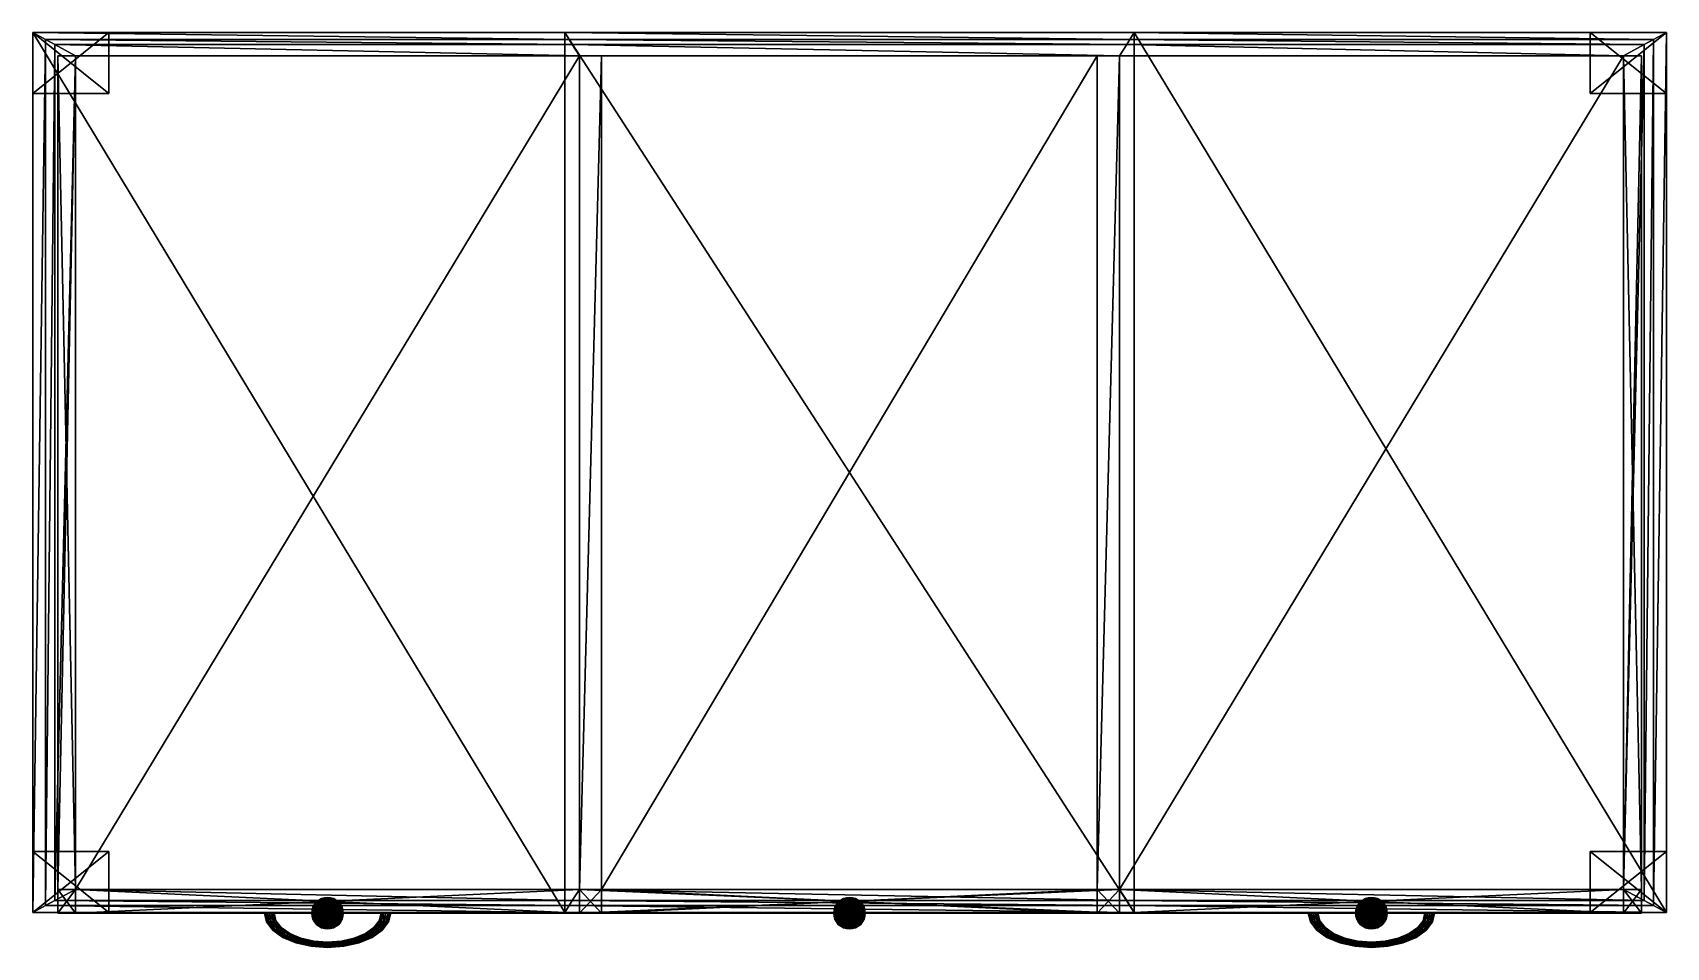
# Model space of a CAD drawing. Header units: millimetres. Extents: x -676 to 696, y -437 to 331.
import ezdxf

# ---------------------------------------------------------------- set-up
doc = ezdxf.new("R2010")
doc.units = ezdxf.units.MM
doc.header["$MEASUREMENT"] = 0
doc.layers.add('IKE140033-T1', color=255, linetype='Continuous')
doc.layers.add('IKE140033-T2', color=252, linetype='Continuous')

msp = doc.modelspace()

# ---------------------------------------------------------------- meshes
at = {"layer": 'IKE140033-T1'}
mesh = msp.add_polyface(dxfattribs=at)
corners = [(-665.1, -401.7, 26.9), (-657.3, -397.5, 48.3), (-657.3, 321.3, 48.3), (-665.1, 325.5, 26.9), (-654.8, -388.1, 1416.1), (-654.8, -388.1, 1476.1), (-654.8, 311.9, 1476.1), (-654.8, 311.9, 1416.1), (-639.8, -388.1, 365.9), (-639.8, -388.1, 742.9), (-639.8, 311.9, 742.9), (-639.8, 311.9, 365.9), (-229, -407.5, 5.6), (-675.8, -407.5, 5.6), (-675.8, 331.3, 5.6), (-216.5, 311.9, 1476.1), (-639.8, 311.9, 1476.1), (-639.8, -388.1, 1476.1), (-665.1, 325.5, 26.9), (-657.3, 321.3, 48.3), (-222.6, 321.3, 48.3), (-225.3, 325.5, 26.9), (-216.5, 311.9, 1416.1), (-639.8, 311.9, 1416.1), (-639.8, 311.9, 1476.1), (-639.8, 311.9, 365.9), (-639.8, 311.9, 742.9), (-216.5, 311.9, 742.9), (-216.5, 311.9, 365.9), (-639.8, -388.1, 1119.8), (-639.8, -388.1, 1408.6), (-639.8, 311.9, 1408.6), (-639.8, 311.9, 1119.8), (-639.8, -388.1, 752.2), (-639.8, -388.1, 1110.5), (-639.8, 311.9, 1110.5), (-639.8, 311.9, 752.2), (-639.8, 311.9, 358.5), (-639.8, 311.9, 77), (-639.8, -388.1, 77), (-639.8, -388.1, 358.5), (-639.8, 311.9, 69.7), (-639.8, -388.1, 69.7), (-639.8, -388.1, 1416.1), (-639.8, 311.9, 1416.1), (-654.8, 311.9, 1476.1), (-654.8, 311.9, 1416.1), (-654.8, 311.9, 1476.1), (-639.8, 311.9, 1416.1), (-639.8, -388.1, 1416.1), (-654.8, -388.1, 1416.1), (-654.8, 311.9, 1416.1), (-675.8, 331.3, 5.6), (-675.8, -407.5, 5.6), (-639.8, 311.9, 69.7), (-216.5, 311.9, 69.7), (-229, 331.3, 5.6), (-675.8, 331.3, 5.6), (-675.8, 331.3, -23.1), (-675.8, 331.3, 5.6), (-611.9, 331.3, 5.6), (-611.9, 331.3, -23.1), (-675.8, 280.2, -23.1), (-611.9, 280.2, -23.1), (-611.9, 280.2, 5.6), (-675.8, 280.2, 5.6), (-675.8, 331.3, -23.1), (-611.9, 331.3, -23.1), (-611.9, 280.2, -23.1), (-675.8, 280.2, -23.1), (-611.9, 331.3, -23.1), (-611.9, 331.3, 5.6), (-611.9, 280.2, 5.6), (-611.9, 280.2, -23.1), (-611.9, 331.3, 5.6), (-675.8, 331.3, 5.6), (-675.8, 280.2, 5.6), (-611.9, 280.2, 5.6), (-675.8, 331.3, 5.6), (-675.8, 331.3, -23.1), (-675.8, 280.2, -23.1), (-675.8, 280.2, 5.6)]
mesh.append_faces([[corners[k] for k in face] for face in [(0, 1, 2, 2), (2, 3, 0, 0), (4, 5, 6, 6), (6, 7, 4, 4), (8, 9, 10, 10), (10, 11, 8, 8), (12, 13, 14, 14), (15, 16, 17, 17), (18, 19, 20, 20), (20, 21, 18, 18), (22, 23, 24, 24), (25, 26, 27, 27), (27, 28, 25, 25), (29, 30, 31, 31), (31, 32, 29, 29), (33, 34, 35, 35), (35, 36, 33, 33), (37, 38, 39, 39), (39, 40, 37, 37), (34, 29, 32, 32), (32, 35, 34, 34), (36, 10, 9, 9), (9, 33, 36, 36), (38, 41, 42, 42), (42, 39, 38, 38), (40, 8, 11, 11), (11, 37, 40, 40), (30, 43, 44, 44), (44, 31, 30, 30), (17, 16, 45, 45), (24, 23, 46, 46), (46, 47, 24, 24), (48, 49, 50, 50), (50, 51, 48, 48), (1, 42, 41, 41), (41, 2, 1, 1), (3, 52, 53, 53), (53, 0, 3, 3), (19, 54, 55, 55), (55, 20, 19, 19), (21, 56, 57, 57), (57, 18, 21, 21), (58, 59, 60, 60), (60, 61, 58, 58), (62, 63, 64, 64), (64, 65, 62, 62), (66, 67, 68, 68), (68, 69, 66, 66), (70, 71, 72, 72), (72, 73, 70, 70), (74, 75, 76, 76), (76, 77, 74, 74), (78, 79, 80, 80), (80, 81, 78, 78)]])
mesh = msp.add_polyface(dxfattribs=at)
corners = [(249.4, -407.5, 5.6), (-229, -407.5, 5.6), (-229, 331.3, 5.6), (218.3, 311.9, 1476.1), (-198, 311.9, 1476.1), (-198, -388.1, 1476.1), (-225.3, 325.5, 26.9), (-222.6, 321.3, 48.3), (243, 321.3, 48.3), (245.7, 325.5, 26.9), (218.3, 311.9, 1416.1), (-198, 311.9, 1416.1), (-198, 311.9, 1476.1), (236.9, 311.9, 1110.5), (236.9, 311.9, 752.2), (-216.5, 311.9, 752.2), (-216.5, 311.9, 1110.5), (-198, 311.9, 1110.5), (218.3, 311.9, 1110.5), (-675.8, 331.3, 5.6), (-639.8, -388.1, 1476.1), (-216.5, -388.1, 1476.1), (-216.5, 311.9, 1476.1), (-639.8, 311.9, 1476.1), (-216.5, 311.9, 1476.1), (-216.5, 311.9, 1416.1), (236.9, 311.9, 358.5), (236.9, 311.9, 77), (-216.5, 311.9, 77), (-216.5, 311.9, 358.5), (236.9, 311.9, 742.9), (236.9, 311.9, 365.9), (-216.5, 311.9, 365.9), (-216.5, 311.9, 742.9), (218.3, 311.9, 1119.8), (-198, 311.9, 1119.8), (-198, 311.9, 1408.6), (-639.8, 311.9, 1119.8), (-639.8, 311.9, 1408.6), (-216.5, 311.9, 1408.6), (-216.5, 311.9, 1119.8), (-639.8, 311.9, 752.2), (-639.8, 311.9, 1110.5), (-639.8, 311.9, 77), (-639.8, 311.9, 358.5), (-639.8, 311.9, 742.9), (236.9, 311.9, 69.7), (-216.5, 311.9, 69.7), (-639.8, 311.9, 69.7), (-639.8, 311.9, 365.9), (218.3, 311.9, 1408.6), (-639.8, 311.9, 1416.1), (249.4, 331.3, 5.6), (-229, 331.3, 5.6)]
mesh.append_faces([[corners[k] for k in face] for face in [(0, 1, 2, 2), (3, 4, 5, 5), (6, 7, 8, 8), (8, 9, 6, 6), (10, 11, 12, 12), (13, 14, 15, 15), (15, 16, 13, 13), (16, 17, 18, 18), (19, 2, 1, 1), (20, 21, 22, 22), (23, 24, 25, 25), (26, 27, 28, 28), (28, 29, 26, 26), (30, 31, 32, 32), (32, 33, 30, 30), (34, 35, 36, 36), (37, 38, 39, 39), (39, 40, 37, 37), (41, 42, 16, 16), (16, 15, 41, 41), (29, 28, 43, 43), (43, 44, 29, 29), (14, 30, 33, 33), (33, 15, 14, 14), (18, 17, 35, 35), (42, 37, 40, 40), (40, 16, 42, 42), (15, 33, 45, 45), (45, 41, 15, 15), (27, 46, 47, 47), (47, 28, 27, 27), (29, 32, 31, 31), (31, 26, 29, 29), (28, 47, 48, 48), (48, 43, 28, 28), (44, 49, 32, 32), (32, 29, 44, 44), (50, 36, 11, 11), (38, 51, 25, 25), (25, 39, 38, 38), (4, 22, 21, 21), (21, 5, 4, 4), (11, 25, 24, 24), (24, 12, 11, 11), (35, 40, 39, 39), (39, 36, 35, 35), (17, 16, 40, 40), (40, 35, 17, 17), (36, 39, 25, 25), (25, 11, 36, 36), (7, 47, 46, 46), (46, 8, 7, 7), (9, 52, 53, 53), (53, 6, 9, 9)]])
mesh = msp.add_polyface(dxfattribs=at)
corners = [(-229, 331.3, 5.6), (249.4, 331.3, 5.6), (249.4, -407.5, 5.6), (-198, -388.1, 1476.1), (218.3, -388.1, 1476.1), (218.3, 311.9, 1476.1), (685.5, 325.5, 26.9), (677.7, 321.3, 48.3), (677.7, -397.5, 48.3), (685.5, -401.7, 26.9), (675.2, 311.9, 1416.1), (675.2, 311.9, 1476.1), (675.2, -388.1, 1476.1), (675.2, -388.1, 1416.1), (660.2, 311.9, 365.9), (660.2, 311.9, 742.9), (660.2, -388.1, 742.9), (660.2, -388.1, 365.9), (696.2, 331.3, 5.6), (696.2, -407.5, 5.6), (236.9, -388.1, 1476.1), (660.2, -388.1, 1476.1), (660.2, 311.9, 1476.1), (236.9, 311.9, 1476.1), (660.2, 311.9, 1119.8), (660.2, 311.9, 1408.6), (660.2, -388.1, 1408.6), (660.2, -388.1, 1119.8), (660.2, 311.9, 752.2), (660.2, 311.9, 1110.5), (660.2, -388.1, 1110.5), (660.2, -388.1, 752.2), (660.2, -388.1, 358.5), (660.2, -388.1, 77), (660.2, 311.9, 77), (660.2, 311.9, 358.5), (660.2, -388.1, 69.7), (660.2, 311.9, 69.7), (660.2, 311.9, 1416.1), (660.2, -388.1, 1416.1), (236.9, -388.1, 1416.1), (236.9, -388.1, 1408.6), (660.2, -388.1, 1408.6), (218.3, -388.1, 1119.8), (236.9, -388.1, 1119.8), (218.3, -388.1, 1408.6), (218.3, -388.1, 1110.5), (236.9, -388.1, 1110.5), (218.3, -388.1, 1416.1), (675.2, -388.1, 1476.1), (675.2, 311.9, 1476.1), (675.2, 311.9, 1416.1), (675.2, -388.1, 1416.1), (660.2, -388.1, 1416.1), (696.2, -407.5, 5.6), (696.2, 331.3, 5.6), (632.3, -356.4, -23.1), (632.3, -356.4, 5.6), (696.2, -356.4, 5.6), (696.2, -356.4, -23.1), (632.3, -356.4, -23.1), (696.2, -356.4, -23.1), (696.2, -407.5, -23.1), (632.3, -407.5, -23.1), (696.2, -356.4, -23.1), (696.2, -356.4, 5.6), (696.2, -407.5, 5.6), (696.2, -407.5, -23.1), (696.2, -356.4, 5.6), (632.3, -356.4, 5.6), (632.3, -407.5, 5.6), (696.2, -407.5, 5.6), (632.3, -356.4, 5.6), (632.3, -356.4, -23.1), (632.3, -407.5, -23.1), (632.3, -407.5, 5.6)]
mesh.append_faces([[corners[k] for k in face] for face in [(0, 1, 2, 2), (3, 4, 5, 5), (6, 7, 8, 8), (8, 9, 6, 6), (10, 11, 12, 12), (12, 13, 10, 10), (14, 15, 16, 16), (16, 17, 14, 14), (1, 18, 19, 19), (19, 2, 1, 1), (20, 21, 22, 22), (22, 23, 20, 20), (24, 25, 26, 26), (26, 27, 24, 24), (28, 29, 30, 30), (30, 31, 28, 28), (32, 33, 34, 34), (34, 35, 32, 32), (29, 24, 27, 27), (27, 30, 29, 29), (31, 16, 15, 15), (15, 28, 31, 31), (33, 36, 37, 37), (37, 34, 33, 33), (35, 14, 17, 17), (17, 32, 35, 35), (25, 38, 39, 39), (39, 26, 25, 25), (40, 41, 42, 42), (4, 20, 23, 23), (23, 5, 4, 4), (43, 44, 41, 41), (41, 45, 43, 43), (46, 47, 44, 44), (44, 43, 46, 46), (45, 41, 40, 40), (40, 48, 45, 45), (22, 21, 49, 49), (49, 50, 22, 22), (51, 52, 53, 53), (7, 37, 36, 36), (36, 8, 7, 7), (9, 54, 55, 55), (55, 6, 9, 9), (56, 57, 58, 58), (58, 59, 56, 56), (60, 61, 62, 62), (62, 63, 60, 60), (64, 65, 66, 66), (66, 67, 64, 64), (68, 69, 70, 70), (70, 71, 68, 68), (72, 73, 74, 74), (74, 75, 72, 72)]])
mesh = msp.add_polyface(dxfattribs=at)
corners = [(-198, 311.9, 1476.1), (218.3, 311.9, 1476.1), (218.3, 311.9, 1416.1), (236.9, 311.9, 1110.5), (-216.5, 311.9, 1110.5), (218.3, 311.9, 1110.5), (677.7, 321.3, 48.3), (685.5, 325.5, 26.9), (245.7, 325.5, 26.9), (243, 321.3, 48.3), (236.9, 311.9, 1476.1), (660.2, 311.9, 1476.1), (660.2, 311.9, 1416.1), (236.9, 311.9, 1416.1), (660.2, 311.9, 1110.5), (660.2, 311.9, 752.2), (236.9, 311.9, 752.2), (-198, 311.9, 1408.6), (218.3, 311.9, 1408.6), (218.3, 311.9, 1119.8), (660.2, 311.9, 358.5), (660.2, 311.9, 77), (236.9, 311.9, 77), (236.9, 311.9, 358.5), (660.2, 311.9, 742.9), (660.2, 311.9, 365.9), (236.9, 311.9, 365.9), (236.9, 311.9, 742.9), (236.9, 311.9, 1119.8), (236.9, 311.9, 1408.6), (660.2, 311.9, 1408.6), (660.2, 311.9, 1119.8), (-198, 311.9, 1119.8), (660.2, 311.9, 69.7), (236.9, 311.9, 69.7), (-198, 311.9, 1416.1), (660.2, -388.1, 1416.1), (660.2, 311.9, 1416.1), (675.2, 311.9, 1416.1), (675.2, 311.9, 1476.1), (675.2, 311.9, 1416.1), (696.2, 331.3, 5.6), (249.4, 331.3, 5.6), (632.3, 331.3, -23.1), (632.3, 331.3, 5.6), (696.2, 331.3, 5.6), (696.2, 331.3, -23.1), (632.3, 280.2, -23.1), (696.2, 280.2, -23.1), (696.2, 280.2, 5.6), (632.3, 280.2, 5.6), (632.3, 331.3, -23.1), (696.2, 331.3, -23.1), (696.2, 280.2, -23.1), (632.3, 280.2, -23.1), (696.2, 331.3, -23.1), (696.2, 331.3, 5.6), (696.2, 280.2, 5.6), (696.2, 280.2, -23.1), (696.2, 331.3, 5.6), (632.3, 331.3, 5.6), (632.3, 280.2, 5.6), (696.2, 280.2, 5.6), (632.3, 331.3, 5.6), (632.3, 331.3, -23.1), (632.3, 280.2, -23.1), (632.3, 280.2, 5.6)]
mesh.append_faces([[corners[k] for k in face] for face in [(0, 1, 2, 2), (3, 4, 5, 5), (6, 7, 8, 8), (8, 9, 6, 6), (10, 11, 12, 12), (12, 13, 10, 10), (14, 15, 16, 16), (16, 3, 14, 14), (17, 18, 19, 19), (20, 21, 22, 22), (22, 23, 20, 20), (24, 25, 26, 26), (26, 27, 24, 24), (28, 29, 30, 30), (30, 31, 28, 28), (32, 19, 5, 5), (15, 24, 27, 27), (27, 16, 15, 15), (3, 28, 31, 31), (31, 14, 3, 3), (21, 33, 34, 34), (34, 22, 21, 21), (23, 26, 25, 25), (25, 20, 23, 23), (35, 2, 18, 18), (29, 13, 12, 12), (12, 30, 29, 29), (1, 10, 13, 13), (13, 2, 1, 1), (18, 29, 28, 28), (28, 19, 18, 18), (19, 28, 3, 3), (3, 5, 19, 19), (2, 13, 29, 29), (29, 18, 2, 2), (36, 37, 38, 38), (12, 11, 39, 39), (39, 40, 12, 12), (7, 41, 42, 42), (42, 8, 7, 7), (9, 34, 33, 33), (33, 6, 9, 9), (43, 44, 45, 45), (45, 46, 43, 43), (47, 48, 49, 49), (49, 50, 47, 47), (51, 52, 53, 53), (53, 54, 51, 51), (55, 56, 57, 57), (57, 58, 55, 55), (59, 60, 61, 61), (61, 62, 59, 59), (63, 64, 65, 65), (65, 66, 63, 63)]])
mesh = msp.add_polyface(dxfattribs=at)
corners = [(-657.3, -397.5, 48.3), (-665.1, -401.7, 26.9), (-225.3, -401.7, 26.9), (-222.6, -397.5, 48.3), (-216.5, -408.1, 1476.1), (-639.8, -408.1, 1476.1), (-639.8, -408.1, 1416.1), (-639.8, -408.1, 1110.5), (-639.8, -408.1, 752.2), (-216.5, -408.1, 752.2), (-216.5, -408.1, 1110.5), (-639.8, -408.1, 358.5), (-639.8, -408.1, 77), (-216.5, -408.1, 77), (-216.5, -408.1, 358.5), (-639.8, -408.1, 742.9), (-639.8, -408.1, 365.9), (-216.5, -408.1, 365.9), (-216.5, -408.1, 742.9), (-216.5, -408.1, 1119.8), (-216.5, -408.1, 1408.6), (-639.8, -408.1, 1408.6), (-639.8, -408.1, 1119.8), (-216.5, -388.1, 1476.1), (-639.8, -388.1, 1476.1), (-639.8, -408.1, 1476.1), (-654.8, -388.1, 1476.1), (-654.8, -388.1, 1416.1), (-654.8, -408.1, 1416.1), (-654.8, -408.1, 1476.1), (-216.5, -408.1, 1416.1), (-639.8, -408.1, 1416.1), (-639.8, -388.1, 1416.1), (-654.8, 311.9, 1476.1), (-654.8, -388.1, 1476.1), (-654.8, -408.1, 1416.1), (-654.8, -388.1, 1416.1), (-654.8, -408.1, 1476.1), (-654.8, -408.1, 1416.1), (-654.8, -408.1, 1476.1), (-639.8, -388.1, 1110.5), (-639.8, -388.1, 752.2), (-639.8, -408.1, 752.2), (-639.8, -408.1, 1110.5), (-216.5, -408.1, 752.2), (-639.8, -408.1, 752.2), (-639.8, -388.1, 752.2), (-216.5, -388.1, 1110.5), (-639.8, -388.1, 1110.5), (-639.8, -408.1, 1110.5), (-639.8, -388.1, 742.9), (-639.8, -388.1, 365.9), (-639.8, -408.1, 365.9), (-639.8, -408.1, 742.9), (-216.5, -408.1, 365.9), (-639.8, -408.1, 365.9), (-639.8, -388.1, 365.9), (-216.5, -388.1, 742.9), (-639.8, -388.1, 742.9), (-639.8, -408.1, 742.9), (-216.5, -388.1, 358.5), (-639.8, -388.1, 358.5), (-639.8, -408.1, 358.5), (-639.8, -388.1, 358.5), (-639.8, -388.1, 77), (-639.8, -408.1, 77), (-639.8, -408.1, 358.5), (-216.5, -408.1, 77), (-639.8, -408.1, 77), (-639.8, -388.1, 77), (-216.5, -408.1, 1119.8), (-639.8, -408.1, 1119.8), (-639.8, -388.1, 1119.8), (-216.5, -388.1, 1408.6), (-639.8, -388.1, 1408.6), (-639.8, -408.1, 1408.6), (-639.8, -388.1, 1408.6), (-639.8, -388.1, 1119.8), (-639.8, -408.1, 1119.8), (-639.8, -408.1, 1408.6), (-675.8, -407.5, 5.6), (-229, -407.5, 5.6), (-216.5, -388.1, 69.7), (-639.8, -388.1, 69.7), (-675.8, -356.4, -23.1), (-675.8, -356.4, 5.6), (-611.9, -356.4, 5.6), (-611.9, -356.4, -23.1), (-675.8, -407.5, -23.1), (-611.9, -407.5, -23.1), (-611.9, -407.5, 5.6), (-675.8, -407.5, 5.6), (-675.8, -356.4, -23.1), (-611.9, -356.4, -23.1), (-611.9, -407.5, -23.1), (-675.8, -407.5, -23.1), (-611.9, -356.4, -23.1), (-611.9, -356.4, 5.6), (-611.9, -407.5, 5.6), (-611.9, -407.5, -23.1), (-611.9, -356.4, 5.6), (-675.8, -356.4, 5.6), (-675.8, -407.5, 5.6), (-611.9, -407.5, 5.6), (-675.8, -356.4, 5.6), (-675.8, -356.4, -23.1), (-675.8, -407.5, -23.1), (-675.8, -407.5, 5.6)]
mesh.append_faces([[corners[k] for k in face] for face in [(0, 1, 2, 2), (2, 3, 0, 0), (4, 5, 6, 6), (7, 8, 9, 9), (9, 10, 7, 7), (11, 12, 13, 13), (13, 14, 11, 11), (15, 16, 17, 17), (17, 18, 15, 15), (19, 20, 21, 21), (21, 22, 19, 19), (23, 24, 25, 25), (26, 27, 28, 28), (28, 29, 26, 26), (30, 31, 32, 32), (33, 34, 24, 24), (32, 31, 35, 35), (35, 36, 32, 32), (6, 5, 37, 37), (37, 38, 6, 6), (25, 24, 34, 34), (34, 39, 25, 25), (40, 41, 42, 42), (42, 43, 40, 40), (44, 45, 46, 46), (47, 48, 49, 49), (50, 51, 52, 52), (52, 53, 50, 50), (54, 55, 56, 56), (57, 58, 59, 59), (60, 61, 62, 62), (63, 64, 65, 65), (65, 66, 63, 63), (67, 68, 69, 69), (70, 71, 72, 72), (73, 74, 75, 75), (76, 77, 78, 78), (78, 79, 76, 76), (1, 80, 81, 81), (81, 2, 1, 1), (3, 82, 83, 83), (83, 0, 3, 3), (84, 85, 86, 86), (86, 87, 84, 84), (88, 89, 90, 90), (90, 91, 88, 88), (92, 93, 94, 94), (94, 95, 92, 92), (96, 97, 98, 98), (98, 99, 96, 96), (100, 101, 102, 102), (102, 103, 100, 100), (104, 105, 106, 106), (106, 107, 104, 104)]])
mesh = msp.add_polyface(dxfattribs=at)
corners = [(218.3, -408.1, 1476.1), (-198, -408.1, 1476.1), (-198, -408.1, 1416.1), (-216.5, -408.1, 1110.5), (236.9, -408.1, 1110.5), (-198, -408.1, 1110.5), (-639.8, -408.1, 1416.1), (-216.5, -408.1, 1416.1), (-216.5, -408.1, 1476.1), (218.3, -408.1, 1408.6), (-198, -408.1, 1408.6), (-198, -408.1, 1119.8), (218.3, -388.1, 1119.8), (-198, -388.1, 1119.8), (-198, -388.1, 1110.5), (-639.8, -388.1, 752.2), (-639.8, -388.1, 742.9), (-216.5, -388.1, 742.9), (-216.5, -388.1, 752.2), (-216.5, -388.1, 1110.5), (-216.5, -388.1, 1119.8), (-639.8, -388.1, 1119.8), (-639.8, -388.1, 1110.5), (-639.8, -388.1, 77), (-639.8, -388.1, 69.7), (-216.5, -388.1, 69.7), (-216.5, -388.1, 77), (-216.5, -388.1, 358.5), (-216.5, -388.1, 365.9), (-639.8, -388.1, 365.9), (-639.8, -388.1, 358.5), (218.3, -388.1, 1416.1), (-198, -388.1, 1416.1), (-198, -388.1, 1408.6), (-216.5, -388.1, 1408.6), (-216.5, -388.1, 1416.1), (-639.8, -388.1, 1416.1), (-639.8, -388.1, 1408.6), (-639.8, -408.1, 1476.1), (-216.5, -408.1, 1476.1), (-216.5, -388.1, 1476.1), (-639.8, -388.1, 1416.1), (-216.5, -388.1, 1416.1), (-216.5, -408.1, 1416.1), (-198, -388.1, 1416.1), (-198, -408.1, 1416.1), (218.3, -408.1, 1416.1), (218.3, -388.1, 1476.1), (-198, -388.1, 1476.1), (-198, -408.1, 1476.1), (-639.8, -388.1, 752.2), (-216.5, -388.1, 752.2), (-216.5, -408.1, 752.2), (236.9, -408.1, 752.2), (218.3, -388.1, 1110.5), (-198, -388.1, 1110.5), (-198, -408.1, 1110.5), (-216.5, -388.1, 1110.5), (-216.5, -408.1, 1110.5), (-639.8, -408.1, 1110.5), (-639.8, -388.1, 365.9), (-216.5, -388.1, 365.9), (-216.5, -408.1, 365.9), (236.9, -408.1, 365.9), (236.9, -388.1, 742.9), (-216.5, -388.1, 742.9), (-216.5, -408.1, 742.9), (-639.8, -408.1, 742.9), (236.9, -388.1, 358.5), (-216.5, -388.1, 358.5), (-216.5, -408.1, 358.5), (-639.8, -408.1, 358.5), (-639.8, -388.1, 77), (-216.5, -388.1, 77), (-216.5, -408.1, 77), (236.9, -408.1, 77), (218.3, -408.1, 1119.8), (-198, -408.1, 1119.8), (-198, -388.1, 1119.8), (218.3, -388.1, 1408.6), (-198, -388.1, 1408.6), (-198, -408.1, 1408.6), (-198, -388.1, 1408.6), (-198, -388.1, 1119.8), (-198, -408.1, 1119.8), (-198, -408.1, 1408.6), (-639.8, -388.1, 1119.8), (-216.5, -388.1, 1119.8), (-216.5, -408.1, 1119.8), (-216.5, -388.1, 1119.8), (-216.5, -388.1, 1408.6), (-216.5, -408.1, 1408.6), (-216.5, -408.1, 1119.8), (-639.8, -408.1, 1408.6), (-216.5, -408.1, 1408.6), (-216.5, -388.1, 1408.6)]
mesh.append_faces([[corners[k] for k in face] for face in [(0, 1, 2, 2), (3, 4, 5, 5), (6, 7, 8, 8), (9, 10, 11, 11), (12, 13, 14, 14), (15, 16, 17, 17), (17, 18, 15, 15), (19, 20, 21, 21), (21, 22, 19, 19), (23, 24, 25, 25), (25, 26, 23, 23), (27, 28, 29, 29), (29, 30, 27, 27), (31, 32, 33, 33), (34, 35, 36, 36), (36, 37, 34, 34), (1, 8, 7, 7), (7, 2, 1, 1), (33, 34, 20, 20), (20, 13, 33, 33), (13, 20, 19, 19), (19, 14, 13, 13), (32, 35, 34, 34), (34, 33, 32, 32), (38, 39, 40, 40), (41, 42, 43, 43), (42, 44, 45, 45), (45, 43, 42, 42), (46, 45, 44, 44), (47, 48, 49, 49), (48, 40, 39, 39), (39, 49, 48, 48), (50, 51, 52, 52), (53, 52, 51, 51), (54, 55, 56, 56), (55, 57, 58, 58), (58, 56, 55, 55), (59, 58, 57, 57), (60, 61, 62, 62), (63, 62, 61, 61), (64, 65, 66, 66), (67, 66, 65, 65), (68, 69, 70, 70), (71, 70, 69, 69), (72, 73, 74, 74), (75, 74, 73, 73), (76, 77, 78, 78), (79, 80, 81, 81), (82, 83, 84, 84), (84, 85, 82, 82), (86, 87, 88, 88), (89, 90, 91, 91), (91, 92, 89, 89), (93, 94, 95, 95)]])
mesh = msp.add_polyface(dxfattribs=at)
corners = [(245.7, -401.7, 26.9), (243, -397.5, 48.3), (-222.6, -397.5, 48.3), (-225.3, -401.7, 26.9), (-198, -408.1, 1416.1), (218.3, -408.1, 1416.1), (218.3, -408.1, 1476.1), (-216.5, -408.1, 1110.5), (-216.5, -408.1, 752.2), (236.9, -408.1, 752.2), (236.9, -408.1, 1110.5), (218.3, -408.1, 1110.5), (-198, -408.1, 1110.5), (660.2, -408.1, 1476.1), (236.9, -408.1, 1476.1), (236.9, -408.1, 1416.1), (-216.5, -408.1, 358.5), (-216.5, -408.1, 77), (236.9, -408.1, 77), (236.9, -408.1, 358.5), (-216.5, -408.1, 742.9), (-216.5, -408.1, 365.9), (236.9, -408.1, 365.9), (236.9, -408.1, 742.9), (-198, -408.1, 1119.8), (218.3, -408.1, 1119.8), (218.3, -408.1, 1408.6), (-216.5, -388.1, 752.2), (-216.5, -388.1, 742.9), (236.9, -388.1, 742.9), (236.9, -388.1, 752.2), (-198, -388.1, 1110.5), (218.3, -388.1, 1110.5), (218.3, -388.1, 1119.8), (-216.5, -388.1, 77), (-216.5, -388.1, 69.7), (236.9, -388.1, 69.7), (236.9, -388.1, 77), (236.9, -388.1, 358.5), (236.9, -388.1, 365.9), (-216.5, -388.1, 365.9), (-216.5, -388.1, 358.5), (-198, -388.1, 1408.6), (218.3, -388.1, 1408.6), (218.3, -388.1, 1416.1), (-198, -388.1, 1416.1), (218.3, -388.1, 1416.1), (218.3, -408.1, 1416.1), (236.9, -388.1, 1416.1), (236.9, -408.1, 1416.1), (660.2, -408.1, 1416.1), (660.2, -388.1, 1476.1), (236.9, -388.1, 1476.1), (236.9, -408.1, 1476.1), (218.3, -388.1, 1476.1), (218.3, -408.1, 1476.1), (-198, -408.1, 1476.1), (-216.5, -388.1, 752.2), (236.9, -388.1, 752.2), (236.9, -408.1, 752.2), (660.2, -408.1, 752.2), (660.2, -388.1, 1110.5), (236.9, -388.1, 1110.5), (236.9, -408.1, 1110.5), (218.3, -388.1, 1110.5), (218.3, -408.1, 1110.5), (-198, -408.1, 1110.5), (-216.5, -388.1, 365.9), (236.9, -388.1, 365.9), (236.9, -408.1, 365.9), (660.2, -408.1, 365.9), (660.2, -388.1, 742.9), (236.9, -388.1, 742.9), (236.9, -408.1, 742.9), (-216.5, -408.1, 742.9), (660.2, -388.1, 358.5), (236.9, -388.1, 358.5), (236.9, -408.1, 358.5), (-216.5, -408.1, 358.5), (-216.5, -388.1, 77), (236.9, -388.1, 77), (236.9, -408.1, 77), (660.2, -408.1, 77), (-198, -388.1, 1119.8), (218.3, -388.1, 1119.8), (218.3, -408.1, 1119.8), (218.3, -388.1, 1119.8), (218.3, -388.1, 1408.6), (218.3, -408.1, 1408.6), (218.3, -408.1, 1119.8), (-198, -408.1, 1408.6), (218.3, -408.1, 1408.6), (218.3, -388.1, 1408.6), (236.9, -388.1, 1408.6), (236.9, -388.1, 1119.8), (236.9, -408.1, 1119.8), (236.9, -408.1, 1408.6), (-229, -407.5, 5.6), (249.4, -407.5, 5.6)]
mesh.append_faces([[corners[k] for k in face] for face in [(0, 1, 2, 2), (2, 3, 0, 0), (4, 5, 6, 6), (7, 8, 9, 9), (9, 10, 7, 7), (10, 11, 12, 12), (13, 14, 15, 15), (16, 17, 18, 18), (18, 19, 16, 16), (20, 21, 22, 22), (22, 23, 20, 20), (24, 25, 26, 26), (27, 28, 29, 29), (29, 30, 27, 27), (31, 32, 33, 33), (34, 35, 36, 36), (36, 37, 34, 34), (38, 39, 40, 40), (40, 41, 38, 38), (42, 43, 44, 44), (5, 15, 14, 14), (14, 6, 5, 5), (45, 46, 47, 47), (46, 48, 49, 49), (49, 47, 46, 46), (50, 49, 48, 48), (51, 52, 53, 53), (52, 54, 55, 55), (55, 53, 52, 52), (56, 55, 54, 54), (57, 58, 59, 59), (60, 59, 58, 58), (61, 62, 63, 63), (62, 64, 65, 65), (65, 63, 62, 62), (66, 65, 64, 64), (67, 68, 69, 69), (70, 69, 68, 68), (71, 72, 73, 73), (74, 73, 72, 72), (75, 76, 77, 77), (78, 77, 76, 76), (79, 80, 81, 81), (82, 81, 80, 80), (83, 84, 85, 85), (86, 87, 88, 88), (88, 89, 86, 86), (90, 91, 92, 92), (93, 94, 95, 95), (95, 96, 93, 93), (1, 36, 35, 35), (35, 2, 1, 1), (3, 97, 98, 98), (98, 0, 3, 3)]])
mesh = msp.add_polyface(dxfattribs=at)
corners = [(685.5, -401.7, 26.9), (677.7, -397.5, 48.3), (243, -397.5, 48.3), (245.7, -401.7, 26.9), (236.9, -408.1, 1416.1), (660.2, -408.1, 1416.1), (660.2, -408.1, 1476.1), (660.2, -408.1, 365.9), (660.2, -408.1, 742.9), (236.9, -408.1, 742.9), (236.9, -408.1, 365.9), (660.2, -408.1, 1119.8), (660.2, -408.1, 1408.6), (236.9, -408.1, 1408.6), (236.9, -408.1, 1119.8), (660.2, -408.1, 752.2), (660.2, -408.1, 1110.5), (236.9, -408.1, 1110.5), (236.9, -408.1, 752.2), (236.9, -408.1, 358.5), (236.9, -408.1, 77), (660.2, -408.1, 77), (660.2, -408.1, 358.5), (660.2, -388.1, 1110.5), (660.2, -388.1, 1119.8), (236.9, -388.1, 1119.8), (236.9, -388.1, 1110.5), (236.9, -388.1, 752.2), (236.9, -388.1, 742.9), (660.2, -388.1, 742.9), (660.2, -388.1, 752.2), (236.9, -388.1, 77), (236.9, -388.1, 69.7), (660.2, -388.1, 69.7), (660.2, -388.1, 77), (660.2, -388.1, 358.5), (660.2, -388.1, 365.9), (236.9, -388.1, 365.9), (236.9, -388.1, 358.5), (660.2, -388.1, 1408.6), (660.2, -388.1, 1416.1), (236.9, -388.1, 1416.1), (236.9, -388.1, 1416.1), (660.2, -388.1, 1416.1), (660.2, -408.1, 1416.1), (675.2, -388.1, 1416.1), (675.2, -388.1, 1476.1), (675.2, -408.1, 1476.1), (675.2, -408.1, 1416.1), (236.9, -408.1, 1476.1), (660.2, -408.1, 1476.1), (660.2, -388.1, 1476.1), (675.2, -408.1, 1476.1), (675.2, -388.1, 1476.1), (675.2, -408.1, 1416.1), (675.2, -408.1, 1476.1), (675.2, -388.1, 1416.1), (675.2, -408.1, 1416.1), (236.9, -388.1, 752.2), (660.2, -388.1, 752.2), (660.2, -408.1, 752.2), (660.2, -388.1, 752.2), (660.2, -388.1, 1110.5), (660.2, -408.1, 1110.5), (660.2, -408.1, 752.2), (236.9, -408.1, 1110.5), (660.2, -408.1, 1110.5), (660.2, -388.1, 1110.5), (236.9, -388.1, 365.9), (660.2, -388.1, 365.9), (660.2, -408.1, 365.9), (660.2, -388.1, 365.9), (660.2, -388.1, 742.9), (660.2, -408.1, 742.9), (660.2, -408.1, 365.9), (236.9, -408.1, 742.9), (660.2, -408.1, 742.9), (660.2, -388.1, 742.9), (660.2, -388.1, 77), (660.2, -388.1, 358.5), (660.2, -408.1, 358.5), (660.2, -408.1, 77), (236.9, -408.1, 358.5), (660.2, -408.1, 358.5), (660.2, -388.1, 358.5), (236.9, -388.1, 77), (660.2, -388.1, 77), (660.2, -408.1, 77), (660.2, -388.1, 1119.8), (660.2, -388.1, 1408.6), (660.2, -408.1, 1408.6), (660.2, -408.1, 1119.8), (660.2, -388.1, 1408.6), (236.9, -388.1, 1408.6), (236.9, -408.1, 1408.6), (660.2, -408.1, 1408.6), (236.9, -388.1, 1119.8), (660.2, -388.1, 1119.8), (660.2, -408.1, 1119.8), (236.9, -408.1, 1119.8), (249.4, -407.5, 5.6), (696.2, -407.5, 5.6), (632.3, -407.5, -23.1), (696.2, -407.5, -23.1), (696.2, -407.5, 5.6), (632.3, -407.5, 5.6)]
mesh.append_faces([[corners[k] for k in face] for face in [(0, 1, 2, 2), (2, 3, 0, 0), (4, 5, 6, 6), (7, 8, 9, 9), (9, 10, 7, 7), (11, 12, 13, 13), (13, 14, 11, 11), (15, 16, 17, 17), (17, 18, 15, 15), (19, 20, 21, 21), (21, 22, 19, 19), (23, 24, 25, 25), (25, 26, 23, 23), (27, 28, 29, 29), (29, 30, 27, 27), (31, 32, 33, 33), (33, 34, 31, 31), (35, 36, 37, 37), (37, 38, 35, 35), (39, 40, 41, 41), (42, 43, 44, 44), (45, 46, 47, 47), (47, 48, 45, 45), (49, 50, 51, 51), (51, 50, 52, 52), (52, 53, 51, 51), (6, 5, 54, 54), (54, 55, 6, 6), (44, 43, 56, 56), (56, 57, 44, 44), (58, 59, 60, 60), (61, 62, 63, 63), (63, 64, 61, 61), (65, 66, 67, 67), (68, 69, 70, 70), (71, 72, 73, 73), (73, 74, 71, 71), (75, 76, 77, 77), (78, 79, 80, 80), (80, 81, 78, 78), (82, 83, 84, 84), (85, 86, 87, 87), (88, 89, 90, 90), (90, 91, 88, 88), (92, 93, 94, 94), (94, 95, 92, 92), (96, 97, 98, 98), (98, 99, 96, 96), (1, 33, 32, 32), (32, 2, 1, 1), (3, 100, 101, 101), (101, 0, 3, 3), (102, 103, 104, 104), (104, 105, 102, 102)]])
at = {"layer": 'IKE140033-T2'}
mesh = msp.add_polyface(dxfattribs=at)
corners = [(-439.1, -402.9, 1269.4), (-437.5, -401.5, 1270.9), (-437.5, -400.3, 1269.4), (-439.1, -402, 1268.3), (-437.5, -399.5, 1267.8), (-439.1, -401.3, 1267.1), (-437.5, -398.9, 1266.1), (-439.1, -400.9, 1265.7), (-437.5, -398.7, 1264.2), (-439.1, -400.8, 1264.2), (-437.5, -398.9, 1262.4), (-439.1, -400.9, 1262.8), (-437.5, -399.5, 1260.7), (-439.1, -401.3, 1261.4), (-437.5, -400.3, 1259), (-439.1, -402, 1260.2), (-437.5, -401.5, 1257.6), (-437.5, -402.9, 1272), (-435.5, -402, 1273.4), (-435.5, -400.3, 1272), (-435.5, -399, 1270.4), (-435.5, -397.9, 1268.5), (-435.5, -397.3, 1266.4), (-435.5, -397.1, 1264.2), (-435.5, -397.3, 1262.1), (-435.5, -397.9, 1260), (-435.5, -399, 1258.1), (-435.5, -400.3, 1256.5), (-433.2, -401.3, 1274.4), (-433.2, -399.5, 1272.9), (-433.2, -397.9, 1271), (-433.2, -396.8, 1268.9), (-433.2, -396.1, 1266.6), (-433.2, -395.9, 1264.2), (-433.2, -396.1, 1261.9), (-433.2, -396.8, 1259.6), (-433.2, -397.9, 1257.5), (-433.2, -399.5, 1255.6)]
mesh.append_faces([[corners[k] for k in face] for face in [(0, 1, 2, 2), (3, 2, 4, 4), (5, 4, 6, 6), (7, 6, 8, 8), (9, 8, 10, 10), (11, 10, 12, 12), (13, 12, 14, 14), (15, 14, 16, 16), (17, 18, 19, 19), (1, 19, 20, 20), (1, 20, 2, 2), (2, 20, 21, 21), (2, 21, 4, 4), (4, 21, 22, 22), (4, 22, 6, 6), (6, 22, 23, 23), (6, 23, 8, 8), (8, 23, 24, 24), (8, 24, 10, 10), (10, 24, 25, 25), (10, 25, 12, 12), (12, 25, 26, 26), (12, 26, 14, 14), (14, 26, 27, 27), (14, 27, 16, 16), (18, 28, 29, 29), (18, 29, 19, 19), (19, 29, 30, 30), (19, 30, 20, 20), (20, 30, 31, 31), (20, 31, 21, 21), (21, 32, 22, 22), (22, 33, 23, 23), (23, 34, 24, 24), (24, 35, 25, 25), (25, 36, 26, 26), (26, 37, 27, 27)]])
mesh = msp.add_polyface(dxfattribs=at)
corners = [(-435.5, -397.9, 1268.5), (-433.2, -396.8, 1268.9), (-433.2, -396.1, 1266.6), (-435.5, -397.3, 1266.4), (-433.2, -395.9, 1264.2), (-435.5, -397.1, 1264.2), (-433.2, -396.1, 1261.9), (-435.5, -397.3, 1262.1), (-433.2, -396.8, 1259.6), (-435.5, -397.9, 1260), (-433.2, -397.9, 1257.5), (-435.5, -399, 1258.1), (-433.2, -399.5, 1255.6), (-435.5, -400.3, 1256.5), (-433.2, -401.3, 1254.1), (-433.2, -401.3, 1274.4), (-430.7, -400.9, 1275), (-430.7, -398.9, 1273.4), (-433.2, -399.5, 1272.9), (-430.7, -397.3, 1271.5), (-433.2, -397.9, 1271), (-430.7, -396.1, 1269.2), (-430.7, -395.4, 1266.8), (-430.7, -395.1, 1264.2), (-430.7, -395.4, 1261.7), (-430.7, -396.1, 1259.3), (-430.7, -397.3, 1257), (-430.7, -398.9, 1255.1), (-430.7, -400.9, 1253.5), (-428.1, -398.7, 1273.6), (-428.1, -397.1, 1271.6), (-428.1, -395.9, 1269.3), (-428.1, -395.1, 1266.8), (-428.1, -394.9, 1264.2), (-428.1, -395.1, 1261.7), (-428.1, -395.9, 1259.2), (-428.1, -397.1, 1256.9), (-428.1, -398.7, 1254.9), (-428.1, -400.8, 1253.2)]
mesh.append_faces([[corners[k] for k in face] for face in [(0, 1, 2, 2), (3, 2, 4, 4), (5, 4, 6, 6), (7, 6, 8, 8), (9, 8, 10, 10), (11, 10, 12, 12), (13, 12, 14, 14), (15, 16, 17, 17), (15, 17, 18, 18), (18, 17, 19, 19), (18, 19, 20, 20), (20, 19, 21, 21), (20, 21, 1, 1), (1, 21, 22, 22), (1, 22, 2, 2), (2, 22, 23, 23), (2, 23, 4, 4), (4, 23, 24, 24), (4, 24, 6, 6), (6, 24, 25, 25), (6, 25, 8, 8), (8, 25, 26, 26), (8, 26, 10, 10), (10, 26, 27, 27), (10, 27, 12, 12), (12, 27, 28, 28), (12, 28, 14, 14), (16, 29, 17, 17), (17, 30, 19, 19), (19, 31, 21, 21), (21, 32, 22, 22), (22, 33, 23, 23), (23, 34, 24, 24), (24, 35, 25, 25), (25, 36, 26, 26), (26, 37, 27, 27), (27, 38, 28, 28)]])
mesh = msp.add_polyface(dxfattribs=at)
corners = [(-430.7, -400.9, 1275), (-428.1, -400.8, 1275.2), (-428.1, -398.7, 1273.6), (-430.7, -398.9, 1273.4), (-428.1, -397.1, 1271.6), (-430.7, -397.3, 1271.5), (-428.1, -395.9, 1269.3), (-430.7, -396.1, 1269.2), (-428.1, -395.1, 1266.8), (-430.7, -395.4, 1266.8), (-428.1, -394.9, 1264.2), (-430.7, -395.1, 1264.2), (-428.1, -395.1, 1261.7), (-430.7, -395.4, 1261.7), (-428.1, -395.9, 1259.2), (-430.7, -396.1, 1259.3), (-428.1, -397.1, 1256.9), (-430.7, -397.3, 1257), (-428.1, -398.7, 1254.9), (-430.7, -398.9, 1255.1), (-428.1, -400.8, 1253.2), (-425.6, -400.9, 1275), (-425.6, -398.9, 1273.4), (-425.6, -397.3, 1271.5), (-425.6, -396.1, 1269.2), (-425.6, -395.4, 1266.8), (-425.6, -395.1, 1264.2), (-425.6, -395.4, 1261.7), (-425.6, -396.1, 1259.3), (-425.6, -397.3, 1257), (-425.6, -398.9, 1255.1), (-425.6, -400.9, 1253.5), (-423.1, -399.5, 1272.9), (-423.1, -397.9, 1271), (-423.1, -396.8, 1268.9), (-423.1, -396.1, 1266.6), (-423.1, -395.9, 1264.2), (-423.1, -396.1, 1261.9), (-423.1, -396.8, 1259.6)]
mesh.append_faces([[corners[k] for k in face] for face in [(0, 1, 2, 2), (3, 2, 4, 4), (5, 4, 6, 6), (7, 6, 8, 8), (9, 8, 10, 10), (11, 10, 12, 12), (13, 12, 14, 14), (15, 14, 16, 16), (17, 16, 18, 18), (19, 18, 20, 20), (1, 21, 22, 22), (1, 22, 2, 2), (2, 22, 23, 23), (2, 23, 4, 4), (4, 23, 24, 24), (4, 24, 6, 6), (6, 24, 25, 25), (6, 25, 8, 8), (8, 25, 26, 26), (8, 26, 10, 10), (10, 26, 27, 27), (10, 27, 12, 12), (12, 27, 28, 28), (12, 28, 14, 14), (14, 28, 29, 29), (14, 29, 16, 16), (16, 29, 30, 30), (16, 30, 18, 18), (18, 30, 31, 31), (18, 31, 20, 20), (21, 32, 22, 22), (22, 33, 23, 23), (23, 34, 24, 24), (24, 35, 25, 25), (25, 36, 26, 26), (26, 37, 27, 27), (27, 38, 28, 28)]])
mesh = msp.add_polyface(dxfattribs=at)
corners = [(-425.6, -400.9, 1275), (-423.1, -401.3, 1274.4), (-423.1, -399.5, 1272.9), (-425.6, -398.9, 1273.4), (-423.1, -397.9, 1271), (-425.6, -397.3, 1271.5), (-423.1, -396.8, 1268.9), (-425.6, -396.1, 1269.2), (-423.1, -396.1, 1266.6), (-425.6, -395.4, 1266.8), (-423.1, -395.9, 1264.2), (-425.6, -395.1, 1264.2), (-423.1, -396.1, 1261.9), (-425.6, -395.4, 1261.7), (-423.1, -396.8, 1259.6), (-425.6, -396.1, 1259.3), (-423.1, -397.9, 1257.5), (-425.6, -397.3, 1257), (-423.1, -399.5, 1255.6), (-425.6, -398.9, 1255.1), (-423.1, -401.3, 1254.1), (-420.8, -400.3, 1272), (-420.8, -399, 1270.4), (-420.8, -397.9, 1268.5), (-420.8, -397.3, 1266.4), (-420.8, -397.1, 1264.2), (-420.8, -397.3, 1262.1), (-420.8, -397.9, 1260), (-420.8, -399, 1258.1), (-420.8, -400.3, 1256.5), (-418.8, -400.3, 1269.4), (-418.8, -399.5, 1267.8), (-418.8, -398.9, 1266.1), (-418.8, -398.7, 1264.2), (-418.8, -398.9, 1262.4), (-418.8, -399.5, 1260.7), (-418.8, -400.3, 1259), (-418.8, -401.5, 1257.6)]
mesh.append_faces([[corners[k] for k in face] for face in [(0, 1, 2, 2), (3, 2, 4, 4), (5, 4, 6, 6), (7, 6, 8, 8), (9, 8, 10, 10), (11, 10, 12, 12), (13, 12, 14, 14), (15, 14, 16, 16), (15, 16, 17, 17), (17, 16, 18, 18), (17, 18, 19, 19), (19, 18, 20, 20), (1, 21, 2, 2), (2, 21, 22, 22), (2, 22, 4, 4), (4, 22, 23, 23), (4, 23, 6, 6), (6, 23, 24, 24), (6, 24, 8, 8), (8, 24, 25, 25), (8, 25, 10, 10), (10, 25, 26, 26), (10, 26, 12, 12), (12, 26, 27, 27), (12, 27, 14, 14), (14, 27, 28, 28), (14, 28, 16, 16), (16, 28, 29, 29), (16, 29, 18, 18), (21, 30, 22, 22), (22, 31, 23, 23), (23, 32, 24, 24), (24, 33, 25, 25), (25, 34, 26, 26), (26, 35, 27, 27), (27, 36, 28, 28), (28, 37, 29, 29)]])
mesh = msp.add_polyface(dxfattribs=at)
corners = [(-420.8, -402, 1273.4), (-418.8, -402.9, 1272), (-418.8, -401.5, 1270.9), (-420.8, -400.3, 1272), (-418.8, -400.3, 1269.4), (-420.8, -399, 1270.4), (-418.8, -399.5, 1267.8), (-420.8, -397.9, 1268.5), (-418.8, -398.9, 1266.1), (-420.8, -397.3, 1266.4), (-418.8, -398.7, 1264.2), (-420.8, -397.1, 1264.2), (-418.8, -398.9, 1262.4), (-420.8, -397.3, 1262.1), (-418.8, -399.5, 1260.7), (-420.8, -397.9, 1260), (-418.8, -400.3, 1259), (-420.8, -399, 1258.1), (-418.8, -401.5, 1257.6), (-420.8, -400.3, 1256.5), (-418.8, -402.9, 1256.5), (-420.8, -402, 1255.1), (-417.1, -402.9, 1269.4), (-417.1, -402, 1268.3), (-417.1, -401.3, 1267.1), (-417.1, -400.9, 1265.7), (-417.1, -400.8, 1264.2), (-417.1, -400.9, 1262.8), (-417.1, -401.3, 1261.4), (-417.1, -402, 1260.2), (-417.1, -402.9, 1259), (-415.9, -403.9, 1267.1), (-415.9, -403.4, 1266.2), (-415.9, -403.1, 1265.2), (-415.9, -403, 1264.2), (-415.9, -403.1, 1263.3), (-415.9, -403.4, 1262.3), (-415.9, -403.9, 1261.4)]
mesh.append_faces([[corners[k] for k in face] for face in [(0, 1, 2, 2), (3, 2, 4, 4), (5, 4, 6, 6), (7, 6, 8, 8), (9, 8, 10, 10), (11, 10, 12, 12), (13, 12, 14, 14), (15, 14, 16, 16), (17, 16, 18, 18), (19, 18, 20, 20), (19, 20, 21, 21), (1, 22, 2, 2), (2, 22, 23, 23), (2, 23, 4, 4), (4, 23, 24, 24), (4, 24, 6, 6), (6, 24, 25, 25), (6, 25, 8, 8), (8, 25, 26, 26), (8, 26, 10, 10), (10, 26, 27, 27), (10, 27, 12, 12), (12, 27, 28, 28), (12, 28, 14, 14), (14, 28, 29, 29), (14, 29, 16, 16), (16, 29, 30, 30), (16, 30, 18, 18), (22, 31, 23, 23), (23, 32, 24, 24), (24, 33, 25, 25), (25, 33, 34, 34), (25, 34, 26, 26), (26, 34, 35, 35), (26, 35, 27, 27), (27, 36, 28, 28), (28, 37, 29, 29)]])
mesh = msp.add_polyface(dxfattribs=at)
corners = [(-0.8, -402, 1268.3), (0.8, -400.3, 1269.4), (0.8, -399.5, 1267.8), (-0.8, -401.3, 1267.1), (0.8, -398.9, 1266.1), (-0.8, -400.9, 1265.7), (0.8, -398.7, 1264.2), (-0.8, -400.8, 1264.2), (0.8, -398.9, 1262.4), (-0.8, -400.9, 1262.8), (0.8, -399.5, 1260.7), (0.8, -401.5, 1270.9), (2.8, -400.3, 1272), (2.8, -399, 1270.4), (2.8, -397.9, 1268.5), (2.8, -397.3, 1266.4), (2.8, -397.1, 1264.2), (2.8, -397.3, 1262.1), (2.8, -397.9, 1260), (2.8, -399, 1258.1), (0.8, -400.3, 1259), (2.8, -400.3, 1256.5), (5.1, -399.5, 1272.9), (5.1, -397.9, 1271), (5.1, -396.8, 1268.9), (5.1, -396.1, 1266.6), (5.1, -395.9, 1264.2), (5.1, -396.1, 1261.9), (5.1, -396.8, 1259.6), (5.1, -397.9, 1257.5), (5.1, -399.5, 1255.6), (5.1, -401.3, 1274.4), (7.6, -398.9, 1273.4)]
mesh.append_faces([[corners[k] for k in face] for face in [(0, 1, 2, 2), (3, 2, 4, 4), (5, 4, 6, 6), (7, 6, 8, 8), (9, 8, 10, 10), (11, 12, 13, 13), (11, 13, 1, 1), (1, 13, 14, 14), (1, 14, 2, 2), (2, 14, 15, 15), (2, 15, 4, 4), (4, 15, 16, 16), (4, 16, 6, 6), (6, 16, 17, 17), (6, 17, 8, 8), (8, 17, 18, 18), (8, 18, 10, 10), (10, 18, 19, 19), (10, 19, 20, 20), (20, 19, 21, 21), (12, 22, 23, 23), (12, 23, 13, 13), (13, 23, 24, 24), (13, 24, 14, 14), (14, 24, 25, 25), (14, 25, 15, 15), (15, 25, 26, 26), (15, 26, 16, 16), (16, 26, 27, 27), (16, 27, 17, 17), (17, 27, 28, 28), (17, 28, 18, 18), (18, 28, 29, 29), (18, 29, 19, 19), (19, 29, 30, 30), (19, 30, 21, 21), (31, 32, 22, 22)]])
mesh = msp.add_polyface(dxfattribs=at)
corners = [(5.1, -401.3, 1274.4), (7.6, -400.9, 1275), (7.6, -398.9, 1273.4), (5.1, -399.5, 1272.9), (7.6, -397.3, 1271.5), (5.1, -397.9, 1271), (7.6, -396.1, 1269.2), (5.1, -396.8, 1268.9), (7.6, -395.4, 1266.8), (5.1, -396.1, 1266.6), (7.6, -395.1, 1264.2), (5.1, -395.9, 1264.2), (7.6, -395.4, 1261.7), (5.1, -396.1, 1261.9), (7.6, -396.1, 1259.3), (5.1, -396.8, 1259.6), (7.6, -397.3, 1257), (5.1, -397.9, 1257.5), (7.6, -398.9, 1255.1), (5.1, -399.5, 1255.6), (7.6, -400.9, 1253.5), (10.2, -400.8, 1275.2), (10.2, -398.7, 1273.6), (10.2, -397.1, 1271.6), (10.2, -395.9, 1269.3), (10.2, -395.1, 1266.8), (10.2, -394.9, 1264.2), (10.2, -395.1, 1261.7), (10.2, -395.9, 1259.2), (10.2, -397.1, 1256.9), (10.2, -398.7, 1254.9), (10.2, -400.8, 1253.2)]
mesh.append_faces([[corners[k] for k in face] for face in [(0, 1, 2, 2), (3, 2, 4, 4), (3, 4, 5, 5), (5, 4, 6, 6), (5, 6, 7, 7), (7, 6, 8, 8), (7, 8, 9, 9), (9, 8, 10, 10), (9, 10, 11, 11), (11, 10, 12, 12), (11, 12, 13, 13), (13, 12, 14, 14), (13, 14, 15, 15), (15, 14, 16, 16), (15, 16, 17, 17), (17, 16, 18, 18), (17, 18, 19, 19), (19, 18, 20, 20), (1, 21, 22, 22), (1, 22, 2, 2), (2, 22, 23, 23), (2, 23, 4, 4), (4, 23, 24, 24), (4, 24, 6, 6), (6, 24, 25, 25), (6, 25, 8, 8), (8, 25, 26, 26), (8, 26, 10, 10), (10, 26, 27, 27), (10, 27, 12, 12), (12, 27, 28, 28), (12, 28, 14, 14), (14, 28, 29, 29), (14, 29, 16, 16), (16, 29, 30, 30), (16, 30, 18, 18), (18, 30, 31, 31)]])
mesh = msp.add_polyface(dxfattribs=at)
corners = [(10.2, -400.8, 1275.2), (12.8, -400.9, 1275), (12.8, -398.9, 1273.4), (10.2, -398.7, 1273.6), (12.8, -397.3, 1271.5), (10.2, -397.1, 1271.6), (12.8, -396.1, 1269.2), (10.2, -395.9, 1269.3), (12.8, -395.4, 1266.8), (10.2, -395.1, 1266.8), (12.8, -395.1, 1264.2), (10.2, -394.9, 1264.2), (12.8, -395.4, 1261.7), (10.2, -395.1, 1261.7), (12.8, -396.1, 1259.3), (10.2, -395.9, 1259.2), (12.8, -397.3, 1257), (10.2, -397.1, 1256.9), (12.8, -398.9, 1255.1), (10.2, -398.7, 1254.9), (12.8, -400.9, 1253.5), (15.3, -401.3, 1274.4), (15.3, -399.5, 1272.9), (15.3, -397.9, 1271), (15.3, -396.8, 1268.9), (15.3, -396.1, 1266.6), (15.3, -395.9, 1264.2), (15.3, -396.1, 1261.9), (15.3, -396.8, 1259.6), (15.3, -397.9, 1257.5), (15.3, -399.5, 1255.6)]
mesh.append_faces([[corners[k] for k in face] for face in [(0, 1, 2, 2), (0, 2, 3, 3), (3, 2, 4, 4), (3, 4, 5, 5), (5, 4, 6, 6), (5, 6, 7, 7), (7, 6, 8, 8), (7, 8, 9, 9), (9, 8, 10, 10), (9, 10, 11, 11), (11, 10, 12, 12), (11, 12, 13, 13), (13, 12, 14, 14), (13, 14, 15, 15), (15, 14, 16, 16), (15, 16, 17, 17), (17, 16, 18, 18), (17, 18, 19, 19), (19, 18, 20, 20), (1, 21, 22, 22), (1, 22, 2, 2), (2, 22, 23, 23), (2, 23, 4, 4), (4, 23, 24, 24), (4, 24, 6, 6), (6, 24, 25, 25), (6, 25, 8, 8), (8, 25, 26, 26), (8, 26, 10, 10), (10, 26, 27, 27), (10, 27, 12, 12), (12, 27, 28, 28), (12, 28, 14, 14), (14, 28, 29, 29), (14, 29, 16, 16), (16, 29, 30, 30), (16, 30, 18, 18)]])
mesh = msp.add_polyface(dxfattribs=at)
corners = [(12.8, -398.9, 1255.1), (15.3, -399.5, 1255.6), (15.3, -401.3, 1254.1), (15.3, -401.3, 1274.4), (17.5, -400.3, 1272), (15.3, -399.5, 1272.9), (17.5, -399, 1270.4), (15.3, -397.9, 1271), (17.5, -397.9, 1268.5), (15.3, -396.8, 1268.9), (17.5, -397.3, 1266.4), (15.3, -396.1, 1266.6), (17.5, -397.1, 1264.2), (15.3, -395.9, 1264.2), (17.5, -397.3, 1262.1), (15.3, -396.1, 1261.9), (17.5, -397.9, 1260), (15.3, -396.8, 1259.6), (17.5, -399, 1258.1), (15.3, -397.9, 1257.5), (17.5, -400.3, 1256.5), (19.6, -400.3, 1269.4), (19.6, -399.5, 1267.8), (19.6, -398.9, 1266.1), (19.6, -398.7, 1264.2), (19.6, -398.9, 1262.4), (19.6, -399.5, 1260.7), (19.6, -400.3, 1259), (19.6, -401.5, 1257.6), (21.2, -401.3, 1267.1), (21.2, -400.9, 1265.7), (21.2, -400.8, 1264.2), (21.2, -400.9, 1262.8), (21.2, -401.3, 1261.4)]
mesh.append_faces([[corners[k] for k in face] for face in [(0, 1, 2, 2), (3, 4, 5, 5), (5, 4, 6, 6), (5, 6, 7, 7), (7, 6, 8, 8), (7, 8, 9, 9), (9, 8, 10, 10), (9, 10, 11, 11), (11, 10, 12, 12), (11, 12, 13, 13), (13, 12, 14, 14), (13, 14, 15, 15), (15, 14, 16, 16), (15, 16, 17, 17), (17, 16, 18, 18), (17, 18, 19, 19), (19, 18, 20, 20), (19, 20, 1, 1), (4, 21, 6, 6), (6, 21, 22, 22), (6, 22, 8, 8), (8, 22, 23, 23), (8, 23, 10, 10), (10, 23, 24, 24), (10, 24, 12, 12), (12, 24, 25, 25), (12, 25, 14, 14), (14, 25, 26, 26), (14, 26, 16, 16), (16, 26, 27, 27), (16, 27, 18, 18), (18, 28, 20, 20), (21, 29, 22, 22), (22, 30, 23, 23), (23, 31, 24, 24), (24, 32, 25, 25), (25, 33, 26, 26)]])
mesh = msp.add_polyface(dxfattribs=at)
corners = [(436.3, -403.4, 1266.2), (437.5, -401.3, 1267.1), (437.5, -400.9, 1265.7), (436.3, -403.1, 1265.2), (437.5, -400.8, 1264.2), (436.3, -403, 1264.2), (437.5, -400.9, 1262.8), (436.3, -403.1, 1263.3), (437.5, -401.3, 1261.4), (437.5, -402.9, 1269.4), (439.2, -401.5, 1270.9), (439.2, -400.3, 1269.4), (437.5, -402, 1268.3), (439.2, -399.5, 1267.8), (439.2, -398.9, 1266.1), (439.2, -398.7, 1264.2), (439.2, -398.9, 1262.4), (439.2, -399.5, 1260.7), (439.2, -400.3, 1259), (437.5, -402, 1260.2), (439.2, -401.5, 1257.6), (439.2, -402.9, 1272), (441.2, -402, 1273.4), (441.2, -400.3, 1272), (441.2, -399, 1270.4), (441.2, -397.9, 1268.5), (441.2, -397.3, 1266.4), (441.2, -397.1, 1264.2), (441.2, -397.3, 1262.1), (441.2, -397.9, 1260), (441.2, -399, 1258.1), (441.2, -400.3, 1256.5), (441.2, -402, 1255.1)]
mesh.append_faces([[corners[k] for k in face] for face in [(0, 1, 2, 2), (3, 2, 4, 4), (5, 4, 6, 6), (7, 6, 8, 8), (9, 10, 11, 11), (12, 11, 13, 13), (12, 13, 1, 1), (1, 13, 14, 14), (1, 14, 2, 2), (2, 14, 15, 15), (2, 15, 4, 4), (4, 15, 16, 16), (4, 16, 6, 6), (6, 16, 17, 17), (6, 17, 8, 8), (8, 17, 18, 18), (8, 18, 19, 19), (19, 18, 20, 20), (21, 22, 23, 23), (21, 23, 10, 10), (10, 23, 24, 24), (10, 24, 11, 11), (11, 24, 25, 25), (11, 25, 13, 13), (13, 25, 26, 26), (13, 26, 14, 14), (14, 26, 27, 27), (14, 27, 15, 15), (15, 27, 28, 28), (15, 28, 16, 16), (16, 28, 29, 29), (16, 29, 17, 17), (17, 29, 30, 30), (17, 30, 18, 18), (18, 30, 31, 31), (18, 31, 20, 20), (20, 31, 32, 32)]])
mesh = msp.add_polyface(dxfattribs=at)
corners = [(441.2, -402, 1273.4), (443.5, -399.5, 1272.9), (441.2, -400.3, 1272), (443.5, -397.9, 1271), (441.2, -399, 1270.4), (443.5, -396.8, 1268.9), (441.2, -397.9, 1268.5), (443.5, -396.1, 1266.6), (441.2, -397.3, 1266.4), (443.5, -395.9, 1264.2), (441.2, -397.1, 1264.2), (443.5, -396.1, 1261.9), (441.2, -397.3, 1262.1), (443.5, -396.8, 1259.6), (441.2, -397.9, 1260), (443.5, -397.9, 1257.5), (441.2, -399, 1258.1), (443.5, -399.5, 1255.6), (441.2, -400.3, 1256.5), (443.5, -401.3, 1274.4), (445.9, -400.9, 1275), (445.9, -398.9, 1273.4), (445.9, -397.3, 1271.5), (445.9, -396.1, 1269.2), (445.9, -395.4, 1266.8), (445.9, -395.1, 1264.2), (445.9, -395.4, 1261.7), (445.9, -396.1, 1259.3), (445.9, -397.3, 1257), (445.9, -398.9, 1255.1), (445.9, -400.9, 1253.5), (448.5, -398.7, 1273.6)]
mesh.append_faces([[corners[k] for k in face] for face in [(0, 1, 2, 2), (2, 1, 3, 3), (2, 3, 4, 4), (4, 3, 5, 5), (4, 5, 6, 6), (6, 5, 7, 7), (6, 7, 8, 8), (8, 7, 9, 9), (8, 9, 10, 10), (10, 9, 11, 11), (10, 11, 12, 12), (12, 11, 13, 13), (12, 13, 14, 14), (14, 13, 15, 15), (14, 15, 16, 16), (16, 15, 17, 17), (16, 17, 18, 18), (19, 20, 21, 21), (19, 21, 1, 1), (1, 21, 22, 22), (1, 22, 3, 3), (3, 22, 23, 23), (3, 23, 5, 5), (5, 23, 24, 24), (5, 24, 7, 7), (7, 24, 25, 25), (7, 25, 9, 9), (9, 25, 26, 26), (9, 26, 11, 11), (11, 26, 27, 27), (11, 27, 13, 13), (13, 27, 28, 28), (13, 28, 15, 15), (15, 28, 29, 29), (15, 29, 17, 17), (17, 29, 30, 30), (20, 31, 21, 21)]])
mesh = msp.add_polyface(dxfattribs=at)
corners = [(445.9, -400.9, 1275), (448.5, -400.8, 1275.2), (448.5, -398.7, 1273.6), (445.9, -398.9, 1273.4), (448.5, -397.1, 1271.6), (445.9, -397.3, 1271.5), (448.5, -395.9, 1269.3), (445.9, -396.1, 1269.2), (448.5, -395.1, 1266.8), (445.9, -395.4, 1266.8), (448.5, -394.9, 1264.2), (445.9, -395.1, 1264.2), (448.5, -395.1, 1261.7), (445.9, -395.4, 1261.7), (448.5, -395.9, 1259.2), (445.9, -396.1, 1259.3), (448.5, -397.1, 1256.9), (445.9, -397.3, 1257), (448.5, -398.7, 1254.9), (445.9, -398.9, 1255.1), (448.5, -400.8, 1253.2), (445.9, -400.9, 1253.5), (451.1, -400.9, 1275), (451.1, -398.9, 1273.4), (451.1, -397.3, 1271.5), (451.1, -396.1, 1269.2), (451.1, -395.4, 1266.8), (451.1, -395.1, 1264.2), (451.1, -395.4, 1261.7), (451.1, -396.1, 1259.3), (451.1, -397.3, 1257), (451.1, -398.9, 1255.1), (451.1, -400.9, 1253.5)]
mesh.append_faces([[corners[k] for k in face] for face in [(0, 1, 2, 2), (3, 2, 4, 4), (3, 4, 5, 5), (5, 4, 6, 6), (5, 6, 7, 7), (7, 6, 8, 8), (7, 8, 9, 9), (9, 8, 10, 10), (9, 10, 11, 11), (11, 10, 12, 12), (11, 12, 13, 13), (13, 12, 14, 14), (13, 14, 15, 15), (15, 14, 16, 16), (15, 16, 17, 17), (17, 16, 18, 18), (17, 18, 19, 19), (19, 18, 20, 20), (19, 20, 21, 21), (1, 22, 23, 23), (1, 23, 2, 2), (2, 23, 24, 24), (2, 24, 4, 4), (4, 24, 25, 25), (4, 25, 6, 6), (6, 25, 26, 26), (6, 26, 8, 8), (8, 26, 27, 27), (8, 27, 10, 10), (10, 27, 28, 28), (10, 28, 12, 12), (12, 28, 29, 29), (12, 29, 14, 14), (14, 29, 30, 30), (14, 30, 16, 16), (16, 31, 18, 18), (18, 32, 20, 20)]])
mesh = msp.add_polyface(dxfattribs=at)
corners = [(448.5, -397.1, 1256.9), (451.1, -397.3, 1257), (451.1, -398.9, 1255.1), (448.5, -398.7, 1254.9), (451.1, -400.9, 1253.5), (448.5, -400.8, 1253.2), (451.1, -403.1, 1252.3), (451.1, -403.1, 1276.2), (453.6, -401.3, 1274.4), (451.1, -400.9, 1275), (453.6, -399.5, 1272.9), (451.1, -398.9, 1273.4), (453.6, -397.9, 1271), (451.1, -397.3, 1271.5), (453.6, -396.8, 1268.9), (451.1, -396.1, 1269.2), (453.6, -396.1, 1266.6), (451.1, -395.4, 1266.8), (453.6, -395.9, 1264.2), (451.1, -395.1, 1264.2), (453.6, -396.1, 1261.9), (451.1, -395.4, 1261.7), (453.6, -396.8, 1259.6), (451.1, -396.1, 1259.3), (453.6, -397.9, 1257.5), (453.6, -399.5, 1255.6), (453.6, -401.3, 1254.1), (453.6, -403.4, 1275.5), (455.9, -402, 1273.4), (455.9, -400.3, 1272), (455.9, -399, 1270.4), (455.9, -397.9, 1268.5), (455.9, -397.3, 1266.4), (455.9, -397.1, 1264.2), (455.9, -397.3, 1262.1), (455.9, -397.9, 1260), (455.9, -399, 1258.1), (455.9, -400.3, 1256.5), (455.9, -402, 1255.1)]
mesh.append_faces([[corners[k] for k in face] for face in [(0, 1, 2, 2), (3, 2, 4, 4), (5, 4, 6, 6), (7, 8, 9, 9), (9, 8, 10, 10), (9, 10, 11, 11), (11, 10, 12, 12), (11, 12, 13, 13), (13, 12, 14, 14), (13, 14, 15, 15), (15, 14, 16, 16), (15, 16, 17, 17), (17, 16, 18, 18), (17, 18, 19, 19), (19, 18, 20, 20), (19, 20, 21, 21), (21, 20, 22, 22), (21, 22, 23, 23), (23, 22, 24, 24), (23, 24, 1, 1), (1, 24, 25, 25), (1, 25, 2, 2), (2, 25, 26, 26), (2, 26, 4, 4), (27, 28, 8, 8), (8, 28, 29, 29), (8, 29, 10, 10), (10, 29, 30, 30), (10, 30, 12, 12), (12, 31, 14, 14), (14, 32, 16, 16), (16, 33, 18, 18), (18, 34, 20, 20), (20, 35, 22, 22), (22, 36, 24, 24), (24, 37, 25, 25), (25, 38, 26, 26)]])
mesh = msp.add_polyface(dxfattribs=at)
corners = [(453.6, -397.9, 1271), (455.9, -399, 1270.4), (455.9, -397.9, 1268.5), (453.6, -396.8, 1268.9), (455.9, -397.3, 1266.4), (453.6, -396.1, 1266.6), (455.9, -397.1, 1264.2), (453.6, -395.9, 1264.2), (455.9, -397.3, 1262.1), (453.6, -396.1, 1261.9), (455.9, -397.9, 1260), (453.6, -396.8, 1259.6), (455.9, -399, 1258.1), (453.6, -397.9, 1257.5), (455.9, -400.3, 1256.5), (453.6, -399.5, 1255.6), (455.9, -402, 1255.1), (455.9, -402, 1273.4), (457.9, -402.9, 1272), (457.9, -401.5, 1270.9), (455.9, -400.3, 1272), (457.9, -400.3, 1269.4), (457.9, -399.5, 1267.8), (457.9, -398.9, 1266.1), (457.9, -398.7, 1264.2), (457.9, -398.9, 1262.4), (457.9, -399.5, 1260.7), (457.9, -400.3, 1259), (457.9, -401.5, 1257.6), (457.9, -402.9, 1256.5), (459.5, -402.9, 1269.4), (459.5, -402, 1268.3), (459.5, -401.3, 1267.1), (459.5, -400.9, 1265.7), (459.5, -400.8, 1264.2), (459.5, -400.9, 1262.8), (459.5, -401.3, 1261.4), (459.5, -402, 1260.2), (459.5, -402.9, 1259)]
mesh.append_faces([[corners[k] for k in face] for face in [(0, 1, 2, 2), (3, 2, 4, 4), (5, 4, 6, 6), (7, 6, 8, 8), (9, 8, 10, 10), (11, 10, 12, 12), (13, 12, 14, 14), (15, 14, 16, 16), (17, 18, 19, 19), (17, 19, 20, 20), (20, 19, 21, 21), (20, 21, 1, 1), (1, 21, 22, 22), (1, 22, 2, 2), (2, 22, 23, 23), (2, 23, 4, 4), (4, 23, 24, 24), (4, 24, 6, 6), (6, 24, 25, 25), (6, 25, 8, 8), (8, 25, 26, 26), (8, 26, 10, 10), (10, 26, 27, 27), (10, 27, 12, 12), (12, 27, 28, 28), (12, 28, 14, 14), (14, 28, 29, 29), (14, 29, 16, 16), (18, 30, 19, 19), (19, 31, 21, 21), (21, 32, 22, 22), (22, 33, 23, 23), (23, 34, 24, 24), (24, 35, 25, 25), (25, 36, 26, 26), (26, 37, 27, 27), (27, 38, 28, 28)]])
mesh = msp.add_polyface(dxfattribs=at)
corners = [(-475.4, -415, 222.8), (-468.8, -420.8, 222.3), (-473.5, -414.7, 222.3), (-479.1, -408.1, 222.3), (-478.9, -415.4, 220.8), (-477.4, -415.2, 222.3), (-473.6, -408.1, 220.8), (-472, -414.5, 220.8), (-477.1, -408.1, 214.7), (-473.5, -414.7, 215.2), (-475.4, -415, 214.7), (-479.1, -408.1, 215.2), (-477.4, -415.2, 215.2), (-481.2, -408.1, 218.8), (-478.9, -415.4, 216.7), (-479.4, -415.5, 218.8), (-468.8, -420.8, 215.2), (-473.5, -414.7, 215.2), (-478.9, -415.4, 220.8), (-481.2, -408.1, 218.8), (-479.4, -415.5, 218.8), (-475.4, -415, 222.8), (-477.4, -415.2, 222.3), (-473.5, -414.7, 222.3), (-477.1, -408.1, 222.8), (-473.6, -408.1, 216.7), (-472, -414.5, 216.7), (-479.1, -408.1, 215.2), (-475.4, -415, 559.4), (-468.8, -420.8, 558.9), (-473.5, -414.7, 558.9), (-479.1, -408.1, 558.9), (-478.9, -415.4, 557.4), (-477.4, -415.2, 558.9), (-473.6, -408.1, 557.4), (-472, -414.5, 557.4), (-477.1, -408.1, 551.3), (-473.5, -414.7, 551.8), (-475.4, -415, 551.3), (-479.1, -408.1, 551.8), (-477.4, -415.2, 551.8), (-481.2, -408.1, 555.4), (-478.9, -415.4, 553.3), (-479.4, -415.5, 555.4), (-472.3, -421.9, 558.9), (-477.4, -415.2, 558.9), (-468.8, -420.8, 551.8), (-473.5, -414.7, 551.8), (-478.9, -415.4, 557.4), (-481.2, -408.1, 555.4), (-479.4, -415.5, 555.4), (-475.4, -415, 559.4), (-473.5, -414.7, 558.9), (-477.1, -408.1, 559.4), (-473.6, -408.1, 553.3), (-472, -414.5, 553.3), (-479.1, -408.1, 551.8), (-475.4, -415, 936.4), (-468.8, -420.8, 935.9), (-473.5, -414.7, 935.9), (-475.4, -415, 928.3), (-472.3, -421.9, 928.8), (-477.4, -415.2, 928.8), (-479.1, -408.1, 935.9), (-478.9, -415.4, 934.4), (-477.4, -415.2, 935.9), (-477.1, -408.1, 928.3), (-473.5, -414.7, 928.8), (-475.4, -415, 928.3), (-479.1, -408.1, 928.8), (-481.2, -408.1, 932.4), (-478.9, -415.4, 930.3), (-479.4, -415.5, 932.4), (-472.3, -421.9, 935.9), (-477.4, -415.2, 935.9), (-468.8, -420.8, 928.8), (-473.5, -414.7, 928.8), (-478.9, -415.4, 934.4), (-481.2, -408.1, 932.4), (-479.4, -415.5, 932.4), (-475.4, -415, 936.4), (-473.5, -414.7, 935.9), (-477.1, -408.1, 936.4), (-479.1, -408.1, 928.8)]
mesh.append_faces([[corners[k] for k in face] for face in [(0, 1, 2, 2), (3, 4, 5, 5), (6, 2, 7, 7), (8, 9, 10, 10), (11, 10, 12, 12), (13, 14, 15, 15), (16, 10, 17, 17), (18, 19, 20, 20), (21, 3, 22, 22), (23, 24, 0, 0), (9, 25, 26, 26), (14, 27, 12, 12), (28, 29, 30, 30), (31, 32, 33, 33), (34, 30, 35, 35), (36, 37, 38, 38), (39, 38, 40, 40), (41, 42, 43, 43), (44, 28, 45, 45), (46, 38, 47, 47), (48, 49, 50, 50), (51, 31, 45, 45), (52, 53, 28, 28), (37, 54, 55, 55), (42, 56, 40, 40), (57, 58, 59, 59), (60, 61, 62, 62), (63, 64, 65, 65), (66, 67, 68, 68), (69, 68, 62, 62), (70, 71, 72, 72), (73, 57, 74, 74), (75, 68, 76, 76), (77, 78, 79, 79), (80, 63, 74, 74), (81, 82, 57, 57), (71, 83, 62, 62)]])
mesh = msp.add_polyface(dxfattribs=at)
corners = [(-481.2, -408.1, 218.8), (-478.9, -415.4, 220.8), (-480.6, -408.1, 220.8), (-479.1, -408.1, 222.3), (-475.4, -415, 222.8), (-477.1, -408.1, 222.8), (-479.1, -408.1, 215.2), (-478.9, -415.4, 216.7), (-480.6, -408.1, 216.7), (-478.9, -415.4, 220.8), (-475.4, -415, 214.7), (-479.1, -408.1, 215.2), (-477.1, -408.1, 214.7), (-481.2, -408.1, 218.8), (-480.6, -408.1, 216.7), (-479.1, -408.1, 215.2), (-475.1, -408.1, 215.2), (-477.1, -408.1, 214.7), (-480.6, -408.1, 216.7), (-481.2, -408.1, 218.8), (-480.6, -408.1, 220.8), (-479.1, -408.1, 222.3), (-477.1, -408.1, 222.8), (-475.1, -408.1, 222.3), (-481.2, -408.1, 555.4), (-478.9, -415.4, 557.4), (-480.6, -408.1, 557.4), (-479.1, -408.1, 558.9), (-475.4, -415, 559.4), (-477.1, -408.1, 559.4), (-479.1, -408.1, 551.8), (-478.9, -415.4, 553.3), (-480.6, -408.1, 553.3), (-478.9, -415.4, 557.4), (-475.4, -415, 551.3), (-479.1, -408.1, 551.8), (-477.1, -408.1, 551.3), (-481.2, -408.1, 555.4), (-480.6, -408.1, 553.3), (-479.1, -408.1, 551.8), (-475.1, -408.1, 551.8), (-477.1, -408.1, 551.3), (-480.6, -408.1, 553.3), (-481.2, -408.1, 555.4), (-480.6, -408.1, 557.4), (-479.1, -408.1, 558.9), (-477.1, -408.1, 559.4), (-481.2, -408.1, 932.4), (-478.9, -415.4, 934.4), (-480.6, -408.1, 934.4), (-479.1, -408.1, 935.9), (-475.4, -415, 936.4), (-477.1, -408.1, 936.4), (-479.1, -408.1, 928.8), (-478.9, -415.4, 930.3), (-480.6, -408.1, 930.3), (-478.9, -415.4, 934.4), (-475.4, -415, 928.3), (-479.1, -408.1, 928.8), (-477.1, -408.1, 928.3), (-481.2, -408.1, 932.4), (-480.6, -408.1, 930.3), (-479.1, -408.1, 928.8), (-475.1, -408.1, 928.8), (-477.1, -408.1, 928.3), (-480.6, -408.1, 930.3), (-481.2, -408.1, 932.4), (-480.6, -408.1, 934.4), (-479.1, -408.1, 935.9), (-477.1, -408.1, 936.4)]
mesh.append_faces([[corners[k] for k in face] for face in [(0, 1, 2, 2), (3, 4, 5, 5), (6, 7, 8, 8), (9, 3, 2, 2), (10, 11, 12, 12), (7, 13, 14, 14), (15, 16, 17, 17), (18, 16, 15, 15), (19, 16, 18, 18), (20, 16, 19, 19), (21, 16, 20, 20), (22, 16, 21, 21), (23, 16, 22, 22), (24, 25, 26, 26), (27, 28, 29, 29), (30, 31, 32, 32), (33, 27, 26, 26), (34, 35, 36, 36), (31, 37, 38, 38), (39, 40, 41, 41), (42, 40, 39, 39), (43, 40, 42, 42), (44, 40, 43, 43), (45, 40, 44, 44), (46, 40, 45, 45), (47, 48, 49, 49), (50, 51, 52, 52), (53, 54, 55, 55), (56, 50, 49, 49), (57, 58, 59, 59), (54, 60, 61, 61), (62, 63, 64, 64), (65, 63, 62, 62), (66, 63, 65, 65), (67, 63, 66, 66), (68, 63, 67, 67), (69, 63, 68, 68)]])
mesh = msp.add_polyface(dxfattribs=at)
corners = [(-477.1, -408.1, 222.8), (-473.5, -414.7, 222.3), (-475.1, -408.1, 222.3), (-473.6, -408.1, 220.8), (-471.5, -414.4, 218.8), (-473, -408.1, 218.8), (-473.6, -408.1, 216.7), (-471.5, -414.4, 218.8), (-472, -414.5, 216.7), (-473.6, -408.1, 216.7), (-473.5, -414.7, 215.2), (-475.1, -408.1, 215.2), (-475.1, -408.1, 215.2), (-473, -408.1, 218.8), (-473.6, -408.1, 216.7), (-473.5, -414.7, 222.3), (-472, -414.5, 220.8), (-473, -408.1, 218.8), (-477.1, -408.1, 214.7), (-475.1, -408.1, 215.2), (-473.6, -408.1, 220.8), (-475.1, -408.1, 222.3), (-477.1, -408.1, 559.4), (-473.5, -414.7, 558.9), (-475.1, -408.1, 558.9), (-473.6, -408.1, 557.4), (-471.5, -414.4, 555.4), (-473, -408.1, 555.4), (-473.6, -408.1, 553.3), (-471.5, -414.4, 555.4), (-472, -414.5, 553.3), (-473.6, -408.1, 553.3), (-473.5, -414.7, 551.8), (-475.1, -408.1, 551.8), (-475.1, -408.1, 551.8), (-473, -408.1, 555.4), (-473.6, -408.1, 553.3), (-473.5, -414.7, 558.9), (-472, -414.5, 557.4), (-473, -408.1, 555.4), (-477.1, -408.1, 551.3), (-475.1, -408.1, 551.8), (-475.1, -408.1, 558.9), (-477.1, -408.1, 559.4), (-473.6, -408.1, 557.4), (-477.1, -408.1, 936.4), (-473.5, -414.7, 935.9), (-475.1, -408.1, 935.9), (-473.6, -408.1, 934.4), (-473.5, -414.7, 935.9), (-472, -414.5, 934.4), (-471.5, -414.4, 932.4), (-473, -408.1, 932.4), (-473.6, -408.1, 930.3), (-471.5, -414.4, 932.4), (-472, -414.5, 930.3), (-473.6, -408.1, 930.3), (-473.5, -414.7, 928.8), (-475.1, -408.1, 928.8), (-475.1, -408.1, 928.8), (-473, -408.1, 932.4), (-473.6, -408.1, 930.3), (-472, -414.5, 934.4), (-473, -408.1, 932.4), (-477.1, -408.1, 928.3), (-475.1, -408.1, 928.8), (-475.1, -408.1, 935.9), (-477.1, -408.1, 936.4), (-473.6, -408.1, 934.4)]
mesh.append_faces([[corners[k] for k in face] for face in [(0, 1, 2, 2), (3, 4, 5, 5), (6, 7, 8, 8), (9, 10, 11, 11), (12, 13, 14, 14), (15, 3, 2, 2), (4, 3, 16, 16), (7, 6, 17, 17), (10, 18, 19, 19), (20, 12, 21, 21), (13, 12, 20, 20), (22, 23, 24, 24), (25, 26, 27, 27), (28, 29, 30, 30), (31, 32, 33, 33), (34, 35, 36, 36), (37, 25, 24, 24), (26, 25, 38, 38), (29, 28, 39, 39), (32, 40, 41, 41), (42, 34, 43, 43), (44, 34, 42, 42), (35, 34, 44, 44), (45, 46, 47, 47), (48, 49, 50, 50), (48, 51, 52, 52), (53, 54, 55, 55), (56, 57, 58, 58), (59, 60, 61, 61), (49, 48, 47, 47), (51, 48, 62, 62), (54, 53, 63, 63), (57, 56, 55, 55), (57, 64, 65, 65), (66, 59, 67, 67), (68, 59, 66, 66), (60, 59, 68, 68)]])
mesh = msp.add_polyface(dxfattribs=at)
corners = [(-441.4, -408.1, 1264.2), (-441.1, -406.3, 1266.1), (-441.1, -406, 1265.7), (-441.4, -408.1, 1264.2), (-441.1, -405.7, 1265.2), (-441.4, -408.1, 1264.2), (-441.1, -405.6, 1264.7), (-441.4, -408.1, 1264.2), (-441.1, -405.5, 1264.2), (-441.4, -408.1, 1264.2), (-441.1, -405.6, 1263.7), (-441.4, -408.1, 1264.2), (-441.1, -405.7, 1263.3), (-441.4, -408.1, 1264.2), (-441.1, -406, 1262.8), (-441.4, -408.1, 1264.2), (-441.1, -406.3, 1262.4), (-441.1, -407.6, 1266.8), (-440.4, -407.1, 1269.2), (-440.4, -406.2, 1268.9), (-441.1, -407.1, 1266.6), (-440.4, -405.3, 1268.5), (-441.1, -406.7, 1266.4), (-440.4, -404.5, 1267.8), (-440.4, -403.9, 1267.1), (-440.4, -403.4, 1266.2), (-440.4, -403.1, 1265.2), (-440.4, -403, 1264.2), (-440.4, -403.1, 1263.3), (-440.4, -403.4, 1262.3), (-440.4, -403.9, 1261.4), (-440.4, -404.5, 1260.7), (-440.4, -405.3, 1260), (-441.1, -406.7, 1262.1), (-440.4, -406.2, 1259.6), (-439.1, -406.7, 1271.5), (-439.1, -405.3, 1271), (-439.1, -404, 1270.4), (-439.1, -404, 1258.1), (-439.1, -405.3, 1257.5), (-439.1, -406.7, 1257), (-440.4, -407.1, 1259.3), (-437.5, -404.5, 1272.9), (-437.5, -404.5, 1255.6), (-437.5, -406.3, 1255.1)]
mesh.append_faces([[corners[k] for k in face] for face in [(0, 1, 2, 2), (3, 2, 4, 4), (5, 4, 6, 6), (7, 6, 8, 8), (9, 8, 10, 10), (11, 10, 12, 12), (13, 12, 14, 14), (15, 14, 16, 16), (17, 18, 19, 19), (20, 19, 21, 21), (20, 21, 22, 22), (22, 21, 23, 23), (22, 23, 1, 1), (1, 24, 2, 2), (2, 25, 4, 4), (4, 26, 6, 6), (6, 27, 8, 8), (8, 28, 10, 10), (10, 29, 12, 12), (12, 30, 14, 14), (14, 30, 31, 31), (14, 31, 16, 16), (16, 31, 32, 32), (16, 32, 33, 33), (33, 32, 34, 34), (18, 35, 36, 36), (18, 36, 19, 19), (19, 36, 37, 37), (19, 37, 21, 21), (31, 38, 32, 32), (32, 38, 39, 39), (32, 39, 34, 34), (34, 39, 40, 40), (34, 40, 41, 41), (35, 42, 36, 36), (38, 43, 39, 39), (39, 44, 40, 40)]])
mesh = msp.add_polyface(dxfattribs=at)
corners = [(-441.4, -408.1, 1264.2), (-441.1, -408.1, 1266.8), (-441.1, -407.6, 1266.8), (-441.4, -408.1, 1264.2), (-441.1, -407.1, 1266.6), (-441.4, -408.1, 1264.2), (-441.1, -406.7, 1266.4), (-441.4, -408.1, 1264.2), (-441.1, -406.3, 1266.1), (-441.4, -408.1, 1264.2), (-441.1, -406.3, 1262.4), (-441.1, -406.7, 1262.1), (-441.4, -408.1, 1264.2), (-441.1, -407.1, 1261.9), (-441.4, -408.1, 1264.2), (-441.1, -407.6, 1261.7), (-441.4, -408.1, 1264.2), (-441.1, -408.1, 1261.7), (-441.4, -408.1, 1264.2), (-441.1, -408.6, 1261.7), (-441.4, -408.1, 1264.2), (-441.1, -409.1, 1261.9), (-441.4, -408.1, 1264.2), (-441.1, -409.5, 1266.4), (-441.1, -409.1, 1266.6), (-441.4, -408.1, 1264.2), (-441.1, -408.6, 1266.8), (-441.4, -408.1, 1264.2), (-441.1, -408.1, 1266.8), (-440.4, -408.1, 1269.3), (-440.4, -407.1, 1269.2), (-440.4, -406.2, 1268.9), (-440.4, -406.2, 1259.6), (-440.4, -407.1, 1259.3), (-440.4, -408.1, 1259.2), (-440.4, -409.1, 1259.3), (-440.4, -409.1, 1269.2), (-440.4, -408.1, 1269.3), (-439.1, -408.1, 1271.6), (-439.1, -406.7, 1271.5), (-439.1, -406.7, 1257), (-439.1, -408.1, 1256.9), (-439.1, -409.5, 1257), (-439.1, -409.5, 1271.5), (-439.1, -408.1, 1271.6), (-437.5, -406.3, 1273.4), (-437.5, -408.1, 1254.9), (-437.5, -408.1, 1273.6)]
mesh.append_faces([[corners[k] for k in face] for face in [(0, 1, 2, 2), (3, 2, 4, 4), (5, 4, 6, 6), (7, 6, 8, 8), (9, 10, 11, 11), (12, 11, 13, 13), (14, 13, 15, 15), (16, 15, 17, 17), (18, 17, 19, 19), (20, 19, 21, 21), (22, 23, 24, 24), (25, 24, 26, 26), (27, 26, 28, 28), (1, 29, 30, 30), (1, 30, 2, 2), (2, 31, 4, 4), (11, 32, 13, 13), (13, 32, 33, 33), (13, 33, 15, 15), (15, 33, 34, 34), (15, 34, 17, 17), (17, 34, 35, 35), (17, 35, 19, 19), (24, 36, 26, 26), (26, 36, 37, 37), (26, 37, 28, 28), (29, 38, 39, 39), (29, 39, 30, 30), (33, 40, 41, 41), (33, 41, 34, 34), (34, 41, 42, 42), (34, 42, 35, 35), (36, 43, 44, 44), (36, 44, 37, 37), (38, 45, 39, 39), (40, 46, 41, 41), (43, 47, 44, 44)]])
mesh = msp.add_polyface(dxfattribs=at)
corners = [(-441.4, -408.1, 1264.2), (-441.1, -409.1, 1261.9), (-441.1, -409.5, 1262.1), (-441.4, -408.1, 1264.2), (-441.1, -409.9, 1262.4), (-441.4, -408.1, 1264.2), (-441.1, -410.2, 1262.8), (-441.4, -408.1, 1264.2), (-441.1, -410.5, 1263.3), (-441.4, -408.1, 1264.2), (-441.1, -410.6, 1263.7), (-441.4, -408.1, 1264.2), (-441.1, -410.7, 1264.2), (-441.4, -408.1, 1264.2), (-441.1, -410.6, 1264.7), (-441.4, -408.1, 1264.2), (-441.1, -410.5, 1265.2), (-441.4, -408.1, 1264.2), (-441.1, -410.2, 1265.7), (-441.4, -408.1, 1264.2), (-441.1, -409.9, 1266.1), (-441.4, -408.1, 1264.2), (-441.1, -409.5, 1266.4), (-441.1, -408.6, 1261.7), (-440.4, -409.1, 1259.3), (-440.4, -410, 1259.6), (-440.4, -410.9, 1260), (-440.4, -411.7, 1260.7), (-440.4, -412.3, 1261.4), (-440.4, -412.8, 1262.3), (-440.4, -413.1, 1263.3), (-440.4, -412.8, 1266.2), (-440.4, -412.3, 1267.1), (-440.4, -411.7, 1267.8), (-440.4, -410.9, 1268.5), (-440.4, -410, 1268.9), (-441.1, -409.1, 1266.6), (-440.4, -409.1, 1269.2), (-439.1, -409.5, 1257), (-439.1, -410.9, 1257.5), (-439.1, -412.2, 1258.1), (-439.1, -410.9, 1271), (-439.1, -409.5, 1271.5), (-439.1, -408.1, 1256.9), (-437.5, -409.9, 1255.1), (-437.5, -411.7, 1255.6), (-437.5, -409.9, 1273.4)]
mesh.append_faces([[corners[k] for k in face] for face in [(0, 1, 2, 2), (3, 2, 4, 4), (5, 4, 6, 6), (7, 6, 8, 8), (9, 8, 10, 10), (11, 10, 12, 12), (13, 12, 14, 14), (15, 14, 16, 16), (17, 16, 18, 18), (19, 18, 20, 20), (21, 20, 22, 22), (23, 24, 25, 25), (23, 25, 1, 1), (1, 25, 26, 26), (1, 26, 2, 2), (2, 26, 27, 27), (2, 27, 4, 4), (4, 28, 6, 6), (6, 29, 8, 8), (8, 30, 10, 10), (14, 31, 16, 16), (16, 32, 18, 18), (18, 33, 20, 20), (20, 33, 34, 34), (20, 34, 22, 22), (22, 34, 35, 35), (22, 35, 36, 36), (36, 35, 37, 37), (24, 38, 39, 39), (24, 39, 25, 25), (25, 40, 26, 26), (34, 41, 35, 35), (35, 41, 42, 42), (35, 42, 37, 37), (43, 44, 38, 38), (38, 45, 39, 39), (41, 46, 42, 42)]])
mesh = msp.add_polyface(dxfattribs=at)
corners = [(-441.1, -406.3, 1266.1), (-440.4, -404.5, 1267.8), (-440.4, -403.9, 1267.1), (-441.1, -406, 1265.7), (-440.4, -403.4, 1266.2), (-441.1, -405.7, 1265.2), (-440.4, -403.1, 1265.2), (-441.1, -405.6, 1264.7), (-440.4, -403, 1264.2), (-441.1, -405.5, 1264.2), (-440.4, -403.1, 1263.3), (-441.1, -405.6, 1263.7), (-440.4, -403.4, 1262.3), (-441.1, -405.7, 1263.3), (-440.4, -403.9, 1261.4), (-440.4, -405.3, 1268.5), (-439.1, -404, 1270.4), (-439.1, -402.9, 1269.4), (-439.1, -402, 1268.3), (-439.1, -401.3, 1267.1), (-439.1, -400.9, 1265.7), (-439.1, -400.8, 1264.2), (-439.1, -400.9, 1262.8), (-439.1, -401.3, 1261.4), (-439.1, -402, 1260.2), (-439.1, -402.9, 1259), (-440.4, -404.5, 1260.7), (-439.1, -404, 1258.1), (-439.1, -405.3, 1271), (-437.5, -402.9, 1272), (-437.5, -401.5, 1270.9), (-437.5, -400.3, 1269.4), (-437.5, -399.5, 1267.8), (-437.5, -398.9, 1266.1), (-437.5, -398.7, 1264.2), (-437.5, -398.9, 1262.4), (-437.5, -399.5, 1260.7), (-437.5, -400.3, 1259), (-437.5, -401.5, 1257.6), (-437.5, -402.9, 1256.5)]
mesh.append_faces([[corners[k] for k in face] for face in [(0, 1, 2, 2), (3, 2, 4, 4), (5, 4, 6, 6), (7, 6, 8, 8), (9, 8, 10, 10), (11, 10, 12, 12), (13, 12, 14, 14), (15, 16, 17, 17), (15, 17, 1, 1), (1, 17, 18, 18), (1, 18, 2, 2), (2, 18, 19, 19), (2, 19, 4, 4), (4, 19, 20, 20), (4, 20, 6, 6), (6, 20, 21, 21), (6, 21, 8, 8), (8, 21, 22, 22), (8, 22, 10, 10), (10, 22, 23, 23), (10, 23, 12, 12), (12, 23, 24, 24), (12, 24, 14, 14), (14, 24, 25, 25), (14, 25, 26, 26), (26, 25, 27, 27), (28, 29, 16, 16), (16, 30, 17, 17), (17, 31, 18, 18), (18, 32, 19, 19), (19, 33, 20, 20), (20, 34, 21, 21), (21, 35, 22, 22), (22, 36, 23, 23), (23, 37, 24, 24), (24, 38, 25, 25), (25, 39, 27, 27)]])
mesh = msp.add_polyface(dxfattribs=at)
corners = [(-441.1, -409.9, 1262.4), (-440.4, -411.7, 1260.7), (-440.4, -412.3, 1261.4), (-441.1, -410.2, 1262.8), (-440.4, -412.8, 1262.3), (-441.1, -410.5, 1263.3), (-440.4, -413.1, 1263.3), (-441.1, -410.6, 1263.7), (-440.4, -413.2, 1264.2), (-441.1, -410.7, 1264.2), (-440.4, -413.1, 1265.2), (-441.1, -410.6, 1264.7), (-440.4, -412.8, 1266.2), (-441.1, -410.5, 1265.2), (-440.4, -412.3, 1267.1), (-441.1, -410.2, 1265.7), (-440.4, -411.7, 1267.8), (-440.4, -410, 1259.6), (-439.1, -410.9, 1257.5), (-439.1, -412.2, 1258.1), (-440.4, -410.9, 1260), (-439.1, -413.3, 1259), (-439.1, -414.2, 1260.2), (-439.1, -414.9, 1261.4), (-439.1, -415.3, 1262.8), (-439.1, -415.5, 1264.2), (-439.1, -415.3, 1265.7), (-439.1, -414.9, 1267.1), (-439.1, -414.2, 1268.3), (-439.1, -413.3, 1269.4), (-439.1, -412.2, 1270.4), (-440.4, -410.9, 1268.5), (-439.1, -410.9, 1271), (-437.5, -413.3, 1256.5), (-437.5, -414.7, 1257.6), (-437.5, -415.9, 1259), (-437.5, -415.9, 1269.4), (-437.5, -414.7, 1270.9), (-437.5, -413.3, 1272), (-437.5, -411.7, 1272.9)]
mesh.append_faces([[corners[k] for k in face] for face in [(0, 1, 2, 2), (3, 2, 4, 4), (5, 4, 6, 6), (7, 6, 8, 8), (7, 8, 9, 9), (9, 8, 10, 10), (9, 10, 11, 11), (11, 10, 12, 12), (13, 12, 14, 14), (15, 14, 16, 16), (17, 18, 19, 19), (20, 19, 21, 21), (20, 21, 1, 1), (1, 21, 22, 22), (1, 22, 2, 2), (2, 22, 23, 23), (2, 23, 4, 4), (4, 23, 24, 24), (4, 24, 6, 6), (6, 25, 8, 8), (8, 26, 10, 10), (10, 26, 27, 27), (10, 27, 12, 12), (12, 27, 28, 28), (12, 28, 14, 14), (14, 28, 29, 29), (14, 29, 16, 16), (16, 29, 30, 30), (16, 30, 31, 31), (31, 30, 32, 32), (18, 33, 19, 19), (19, 34, 21, 21), (21, 35, 22, 22), (27, 36, 28, 28), (28, 37, 29, 29), (29, 38, 30, 30), (30, 39, 32, 32)]])
mesh = msp.add_polyface(dxfattribs=at)
corners = [(-439.1, -406.7, 1271.5), (-437.5, -406.3, 1273.4), (-437.5, -404.5, 1272.9), (-439.1, -405.3, 1271), (-437.5, -402.9, 1272), (-439.1, -404, 1270.4), (-437.5, -401.5, 1270.9), (-439.1, -402.9, 1259), (-437.5, -401.5, 1257.6), (-437.5, -402.9, 1256.5), (-439.1, -404, 1258.1), (-437.5, -404.5, 1255.6), (-439.1, -405.3, 1257.5), (-437.5, -406.3, 1255.1), (-435.5, -406, 1275), (-435.5, -403.9, 1274.4), (-435.5, -402, 1273.4), (-435.5, -400.3, 1272), (-435.5, -400.3, 1256.5), (-435.5, -402, 1255.1), (-435.5, -403.9, 1254.1), (-435.5, -406, 1253.5), (-433.2, -405.7, 1276.2), (-433.2, -403.4, 1275.5), (-433.2, -401.3, 1274.4), (-433.2, -401.3, 1254.1), (-433.2, -403.4, 1253), (-433.2, -405.7, 1252.3), (-430.7, -405.6, 1277), (-430.7, -403.1, 1276.2), (-430.7, -400.9, 1275), (-430.7, -400.9, 1253.5), (-430.7, -403.1, 1252.3), (-430.7, -405.6, 1251.5), (-428.1, -403, 1276.5), (-428.1, -400.8, 1275.2), (-428.1, -403, 1252)]
mesh.append_faces([[corners[k] for k in face] for face in [(0, 1, 2, 2), (3, 2, 4, 4), (5, 4, 6, 6), (7, 8, 9, 9), (10, 9, 11, 11), (12, 11, 13, 13), (1, 14, 15, 15), (1, 15, 2, 2), (2, 15, 16, 16), (2, 16, 4, 4), (4, 17, 6, 6), (8, 18, 19, 19), (8, 19, 9, 9), (9, 19, 20, 20), (9, 20, 11, 11), (11, 20, 21, 21), (11, 21, 13, 13), (14, 22, 23, 23), (14, 23, 15, 15), (15, 23, 24, 24), (15, 24, 16, 16), (18, 25, 19, 19), (19, 25, 26, 26), (19, 26, 20, 20), (20, 26, 27, 27), (20, 27, 21, 21), (22, 28, 29, 29), (22, 29, 23, 23), (23, 29, 30, 30), (23, 30, 24, 24), (25, 31, 32, 32), (25, 32, 26, 26), (26, 32, 33, 33), (26, 33, 27, 27), (28, 34, 29, 29), (29, 35, 30, 30), (31, 36, 32, 32)]])
mesh = msp.add_polyface(dxfattribs=at)
corners = [(-439.1, -408.1, 1271.6), (-437.5, -408.1, 1273.6), (-437.5, -406.3, 1273.4), (-439.1, -406.7, 1257), (-437.5, -406.3, 1255.1), (-437.5, -408.1, 1254.9), (-439.1, -408.1, 1256.9), (-437.5, -409.9, 1255.1), (-439.1, -409.5, 1257), (-437.5, -411.7, 1255.6), (-439.1, -410.9, 1271), (-437.5, -411.7, 1272.9), (-437.5, -409.9, 1273.4), (-439.1, -409.5, 1271.5), (-437.5, -408.1, 1273.6), (-435.5, -408.1, 1275.2), (-435.5, -406, 1275), (-435.5, -406, 1253.5), (-435.5, -408.1, 1253.2), (-435.5, -410.2, 1253.5), (-435.5, -412.3, 1254.1), (-435.5, -412.3, 1274.4), (-435.5, -410.2, 1275), (-435.5, -408.1, 1275.2), (-433.2, -408.1, 1276.5), (-433.2, -405.7, 1276.2), (-433.2, -405.7, 1252.3), (-433.2, -408.1, 1252), (-433.2, -410.5, 1252.3), (-433.2, -410.5, 1276.2), (-433.2, -408.1, 1276.5), (-430.7, -408.1, 1277.2), (-430.7, -405.6, 1277), (-430.7, -405.6, 1251.5), (-430.7, -408.1, 1251.3), (-430.7, -410.6, 1251.5), (-433.2, -412.8, 1275.5), (-430.7, -410.6, 1277), (-430.7, -408.1, 1277.2), (-428.1, -405.5, 1277.2)]
mesh.append_faces([[corners[k] for k in face] for face in [(0, 1, 2, 2), (3, 4, 5, 5), (6, 5, 7, 7), (8, 7, 9, 9), (10, 11, 12, 12), (13, 12, 14, 14), (1, 15, 16, 16), (1, 16, 2, 2), (4, 17, 18, 18), (4, 18, 5, 5), (5, 18, 19, 19), (5, 19, 7, 7), (7, 19, 20, 20), (7, 20, 9, 9), (11, 21, 22, 22), (11, 22, 12, 12), (12, 22, 23, 23), (12, 23, 14, 14), (15, 24, 25, 25), (15, 25, 16, 16), (17, 26, 27, 27), (17, 27, 18, 18), (18, 27, 28, 28), (18, 28, 19, 19), (21, 29, 22, 22), (22, 29, 30, 30), (22, 30, 23, 23), (24, 31, 32, 32), (24, 32, 25, 25), (26, 33, 34, 34), (26, 34, 27, 27), (27, 34, 35, 35), (27, 35, 28, 28), (36, 37, 29, 29), (29, 37, 38, 38), (29, 38, 30, 30), (31, 39, 32, 32)]])
mesh = msp.add_polyface(dxfattribs=at)
corners = [(-439.1, -410.9, 1257.5), (-437.5, -411.7, 1255.6), (-437.5, -413.3, 1256.5), (-439.1, -412.2, 1258.1), (-437.5, -414.7, 1257.6), (-439.1, -413.3, 1259), (-437.5, -415.9, 1259), (-439.1, -414.2, 1260.2), (-437.5, -416.7, 1260.7), (-439.1, -414.9, 1267.1), (-437.5, -416.7, 1267.8), (-437.5, -415.9, 1269.4), (-439.1, -414.2, 1268.3), (-437.5, -414.7, 1270.9), (-439.1, -413.3, 1269.4), (-437.5, -413.3, 1272), (-439.1, -412.2, 1270.4), (-437.5, -411.7, 1272.9), (-435.5, -412.3, 1254.1), (-435.5, -414.2, 1255.1), (-435.5, -415.9, 1256.5), (-435.5, -417.2, 1258.1), (-435.5, -417.2, 1270.4), (-435.5, -415.9, 1272), (-435.5, -414.2, 1273.4), (-435.5, -412.3, 1274.4), (-435.5, -410.2, 1253.5), (-433.2, -410.5, 1252.3), (-433.2, -412.8, 1253), (-433.2, -414.9, 1254.1), (-433.2, -416.7, 1255.6), (-433.2, -416.7, 1272.9), (-433.2, -414.9, 1274.4), (-433.2, -412.8, 1275.5), (-433.2, -410.5, 1276.2), (-430.7, -410.6, 1251.5), (-430.7, -413.1, 1252.3), (-430.7, -415.3, 1253.5), (-430.7, -417.3, 1255.1), (-430.7, -415.3, 1275), (-430.7, -413.1, 1276.2)]
mesh.append_faces([[corners[k] for k in face] for face in [(0, 1, 2, 2), (3, 2, 4, 4), (5, 4, 6, 6), (7, 6, 8, 8), (9, 10, 11, 11), (12, 11, 13, 13), (14, 13, 15, 15), (16, 15, 17, 17), (1, 18, 19, 19), (1, 19, 2, 2), (2, 19, 20, 20), (2, 20, 4, 4), (4, 21, 6, 6), (11, 22, 23, 23), (11, 23, 13, 13), (13, 23, 24, 24), (13, 24, 15, 15), (15, 24, 25, 25), (15, 25, 17, 17), (26, 27, 28, 28), (26, 28, 18, 18), (18, 28, 29, 29), (18, 29, 19, 19), (19, 29, 30, 30), (19, 30, 20, 20), (23, 31, 32, 32), (23, 32, 24, 24), (24, 32, 33, 33), (24, 33, 25, 25), (25, 33, 34, 34), (27, 35, 36, 36), (27, 36, 28, 28), (28, 36, 37, 37), (28, 37, 29, 29), (29, 37, 38, 38), (31, 39, 32, 32), (32, 40, 33, 33)]])
mesh = msp.add_polyface(dxfattribs=at)
corners = [(-433.2, -416.7, 1272.9), (-430.7, -417.3, 1273.4), (-430.7, -415.3, 1275), (-433.2, -414.9, 1274.4), (-430.7, -413.1, 1276.2), (-433.2, -412.8, 1275.5), (-430.7, -410.6, 1277), (-430.7, -410.6, 1251.5), (-428.1, -410.7, 1251.3), (-428.1, -413.2, 1252), (-430.7, -413.1, 1252.3), (-428.1, -415.5, 1253.2), (-430.7, -415.3, 1253.5), (-428.1, -417.5, 1254.9), (-430.7, -417.3, 1255.1), (-428.1, -419.1, 1256.9), (-430.7, -418.9, 1257), (-430.7, -420.1, 1269.2), (-428.1, -419.1, 1271.6), (-430.7, -418.9, 1271.5), (-428.1, -417.5, 1273.6), (-428.1, -415.5, 1275.2), (-428.1, -413.2, 1276.5), (-428.1, -410.7, 1277.2), (-425.6, -410.6, 1251.5), (-425.6, -413.1, 1252.3), (-425.6, -415.3, 1253.5), (-425.6, -417.3, 1255.1), (-425.6, -418.9, 1257), (-425.6, -418.9, 1271.5), (-425.6, -417.3, 1273.4), (-425.6, -415.3, 1275), (-425.6, -413.1, 1276.2), (-425.6, -410.6, 1277), (-423.1, -412.8, 1253), (-423.1, -414.9, 1254.1), (-423.1, -416.7, 1255.6)]
mesh.append_faces([[corners[k] for k in face] for face in [(0, 1, 2, 2), (3, 2, 4, 4), (5, 4, 6, 6), (7, 8, 9, 9), (7, 9, 10, 10), (10, 9, 11, 11), (10, 11, 12, 12), (12, 11, 13, 13), (12, 13, 14, 14), (14, 13, 15, 15), (14, 15, 16, 16), (17, 18, 19, 19), (19, 18, 20, 20), (19, 20, 1, 1), (1, 20, 21, 21), (1, 21, 2, 2), (2, 21, 22, 22), (2, 22, 4, 4), (4, 22, 23, 23), (8, 24, 25, 25), (8, 25, 9, 9), (9, 25, 26, 26), (9, 26, 11, 11), (11, 26, 27, 27), (11, 27, 13, 13), (13, 27, 28, 28), (13, 28, 15, 15), (18, 29, 30, 30), (18, 30, 20, 20), (20, 30, 31, 31), (20, 31, 21, 21), (21, 31, 32, 32), (21, 32, 22, 22), (22, 32, 33, 33), (24, 34, 25, 25), (25, 35, 26, 26), (26, 36, 27, 27)]])
mesh = msp.add_polyface(dxfattribs=at)
corners = [(-430.7, -405.6, 1277), (-428.1, -405.5, 1277.2), (-428.1, -403, 1276.5), (-430.7, -403.1, 1276.2), (-428.1, -400.8, 1275.2), (-430.7, -400.9, 1253.5), (-428.1, -400.8, 1253.2), (-428.1, -403, 1252), (-430.7, -403.1, 1252.3), (-428.1, -405.5, 1251.3), (-430.7, -405.6, 1251.5), (-428.1, -408.1, 1277.5), (-425.6, -405.6, 1277), (-425.6, -403.1, 1276.2), (-425.6, -400.9, 1275), (-425.6, -400.9, 1253.5), (-425.6, -403.1, 1252.3), (-425.6, -405.6, 1251.5), (-423.1, -405.7, 1276.2), (-423.1, -403.4, 1275.5), (-423.1, -401.3, 1274.4), (-425.6, -398.9, 1255.1), (-423.1, -401.3, 1254.1), (-423.1, -403.4, 1253), (-423.1, -405.7, 1252.3), (-420.8, -406, 1275), (-420.8, -403.9, 1274.4), (-420.8, -402, 1273.4), (-420.8, -400.3, 1272), (-423.1, -399.5, 1255.6), (-420.8, -400.3, 1256.5), (-420.8, -402, 1255.1), (-420.8, -403.9, 1254.1), (-420.8, -406, 1253.5), (-418.8, -404.5, 1272.9), (-418.8, -402.9, 1272), (-418.8, -401.5, 1270.9)]
mesh.append_faces([[corners[k] for k in face] for face in [(0, 1, 2, 2), (3, 2, 4, 4), (5, 6, 7, 7), (8, 7, 9, 9), (8, 9, 10, 10), (11, 12, 1, 1), (1, 12, 13, 13), (1, 13, 2, 2), (2, 13, 14, 14), (2, 14, 4, 4), (6, 15, 16, 16), (6, 16, 7, 7), (7, 16, 17, 17), (7, 17, 9, 9), (12, 18, 19, 19), (12, 19, 13, 13), (13, 19, 20, 20), (13, 20, 14, 14), (21, 22, 15, 15), (15, 22, 23, 23), (15, 23, 16, 16), (16, 23, 24, 24), (16, 24, 17, 17), (18, 25, 26, 26), (18, 26, 19, 19), (19, 26, 27, 27), (19, 27, 20, 20), (20, 27, 28, 28), (29, 30, 31, 31), (29, 31, 22, 22), (22, 31, 32, 32), (22, 32, 23, 23), (23, 32, 33, 33), (23, 33, 24, 24), (25, 34, 26, 26), (26, 35, 27, 27), (27, 36, 28, 28)]])
mesh = msp.add_polyface(dxfattribs=at)
corners = [(-430.7, -408.1, 1277.2), (-428.1, -408.1, 1277.5), (-428.1, -405.5, 1277.2), (-430.7, -405.6, 1251.5), (-428.1, -405.5, 1251.3), (-428.1, -408.1, 1251), (-430.7, -408.1, 1251.3), (-428.1, -410.7, 1251.3), (-430.7, -410.6, 1251.5), (-430.7, -413.1, 1276.2), (-428.1, -410.7, 1277.2), (-430.7, -410.6, 1277), (-428.1, -408.1, 1277.5), (-430.7, -408.1, 1277.2), (-425.6, -408.1, 1277.2), (-425.6, -405.6, 1277), (-425.6, -405.6, 1251.5), (-425.6, -408.1, 1251.3), (-425.6, -410.6, 1251.5), (-428.1, -413.2, 1276.5), (-425.6, -410.6, 1277), (-425.6, -408.1, 1277.2), (-423.1, -408.1, 1276.5), (-423.1, -405.7, 1276.2), (-423.1, -405.7, 1252.3), (-423.1, -408.1, 1252), (-423.1, -410.5, 1252.3), (-425.6, -413.1, 1276.2), (-423.1, -410.5, 1276.2), (-423.1, -408.1, 1276.5), (-420.8, -408.1, 1275.2), (-420.8, -406, 1275), (-420.8, -406, 1253.5), (-420.8, -408.1, 1253.2), (-420.8, -410.2, 1253.5), (-420.8, -412.3, 1254.1), (-423.1, -412.8, 1275.5), (-420.8, -412.3, 1274.4), (-420.8, -410.2, 1275), (-420.8, -408.1, 1275.2), (-418.8, -406.3, 1273.4)]
mesh.append_faces([[corners[k] for k in face] for face in [(0, 1, 2, 2), (3, 4, 5, 5), (3, 5, 6, 6), (6, 5, 7, 7), (6, 7, 8, 8), (9, 10, 11, 11), (11, 10, 12, 12), (11, 12, 13, 13), (1, 14, 15, 15), (4, 16, 17, 17), (4, 17, 5, 5), (5, 17, 18, 18), (5, 18, 7, 7), (19, 20, 10, 10), (10, 20, 21, 21), (10, 21, 12, 12), (14, 22, 23, 23), (14, 23, 15, 15), (16, 24, 25, 25), (16, 25, 17, 17), (17, 25, 26, 26), (17, 26, 18, 18), (27, 28, 20, 20), (20, 28, 29, 29), (20, 29, 21, 21), (22, 30, 31, 31), (22, 31, 23, 23), (24, 32, 33, 33), (24, 33, 25, 25), (25, 33, 34, 34), (25, 34, 26, 26), (26, 34, 35, 35), (36, 37, 38, 38), (36, 38, 28, 28), (28, 38, 39, 39), (28, 39, 29, 29), (30, 40, 31, 31)]])
mesh = msp.add_polyface(dxfattribs=at)
corners = [(-425.6, -410.6, 1251.5), (-423.1, -410.5, 1252.3), (-423.1, -412.8, 1253), (-425.6, -413.1, 1252.3), (-423.1, -414.9, 1254.1), (-425.6, -415.3, 1253.5), (-423.1, -416.7, 1255.6), (-425.6, -417.3, 1255.1), (-423.1, -418.3, 1257.5), (-425.6, -418.9, 1257), (-423.1, -419.4, 1259.6), (-425.6, -420.1, 1269.2), (-423.1, -419.4, 1268.9), (-423.1, -418.3, 1271), (-425.6, -418.9, 1271.5), (-423.1, -416.7, 1272.9), (-425.6, -417.3, 1273.4), (-423.1, -414.9, 1274.4), (-425.6, -415.3, 1275), (-423.1, -412.8, 1275.5), (-425.6, -413.1, 1276.2), (-423.1, -410.5, 1276.2), (-420.8, -412.3, 1254.1), (-420.8, -414.2, 1255.1), (-420.8, -415.9, 1256.5), (-420.8, -417.2, 1258.1), (-420.8, -418.3, 1260), (-420.8, -418.9, 1262.1), (-423.1, -420.1, 1261.9), (-420.8, -419.1, 1264.2), (-423.1, -420.3, 1264.2), (-420.8, -418.9, 1266.4), (-423.1, -420.1, 1266.6), (-420.8, -418.3, 1268.5), (-420.8, -417.2, 1270.4), (-420.8, -415.9, 1272), (-420.8, -414.2, 1273.4), (-420.8, -412.3, 1274.4)]
mesh.append_faces([[corners[k] for k in face] for face in [(0, 1, 2, 2), (3, 2, 4, 4), (5, 4, 6, 6), (7, 6, 8, 8), (7, 8, 9, 9), (9, 8, 10, 10), (11, 12, 13, 13), (11, 13, 14, 14), (14, 13, 15, 15), (14, 15, 16, 16), (16, 15, 17, 17), (16, 17, 18, 18), (18, 17, 19, 19), (18, 19, 20, 20), (20, 19, 21, 21), (1, 22, 2, 2), (2, 22, 23, 23), (2, 23, 4, 4), (4, 23, 24, 24), (4, 24, 6, 6), (6, 24, 25, 25), (6, 25, 8, 8), (8, 25, 26, 26), (8, 26, 10, 10), (10, 26, 27, 27), (28, 27, 29, 29), (30, 29, 31, 31), (32, 31, 33, 33), (32, 33, 12, 12), (12, 33, 34, 34), (12, 34, 13, 13), (13, 34, 35, 35), (13, 35, 15, 15), (15, 35, 36, 36), (15, 36, 17, 17), (17, 36, 37, 37), (17, 37, 19, 19)]])
mesh = msp.add_polyface(dxfattribs=at)
corners = [(-420.8, -403.9, 1274.4), (-418.8, -404.5, 1272.9), (-418.8, -402.9, 1272), (-420.8, -402, 1255.1), (-418.8, -402.9, 1256.5), (-418.8, -404.5, 1255.6), (-420.8, -403.9, 1254.1), (-418.8, -406.3, 1273.4), (-417.1, -405.3, 1271), (-417.1, -404, 1270.4), (-417.1, -402.9, 1269.4), (-418.8, -401.5, 1257.6), (-417.1, -402.9, 1259), (-417.1, -404, 1258.1), (-417.1, -405.3, 1257.5), (-415.9, -405.3, 1268.5), (-415.9, -404.5, 1267.8), (-415.9, -403.9, 1267.1), (-417.1, -402, 1268.3), (-415.9, -403.4, 1266.2), (-417.1, -401.3, 1267.1), (-415.9, -403.1, 1265.2), (-417.1, -400.9, 1262.8), (-415.9, -403.1, 1263.3), (-415.9, -403.4, 1262.3), (-417.1, -401.3, 1261.4), (-415.9, -403.9, 1261.4), (-417.1, -402, 1260.2), (-415.9, -404.5, 1260.7), (-415.9, -405.3, 1260), (-415.9, -406.2, 1259.6), (-415.2, -406.3, 1266.1), (-415.2, -406, 1265.7), (-415.2, -405.7, 1265.2), (-415.2, -405.6, 1264.7), (-415.2, -405.5, 1264.2), (-415.9, -403, 1264.2), (-415.2, -405.6, 1263.7), (-415.2, -405.7, 1263.3), (-415.2, -406, 1262.8), (-415.2, -406.3, 1262.4)]
mesh.append_faces([[corners[k] for k in face] for face in [(0, 1, 2, 2), (3, 4, 5, 5), (3, 5, 6, 6), (7, 8, 1, 1), (1, 8, 9, 9), (1, 9, 2, 2), (2, 9, 10, 10), (11, 12, 13, 13), (11, 13, 4, 4), (4, 13, 14, 14), (4, 14, 5, 5), (8, 15, 9, 9), (9, 15, 16, 16), (9, 16, 10, 10), (10, 16, 17, 17), (18, 17, 19, 19), (20, 19, 21, 21), (22, 23, 24, 24), (25, 24, 26, 26), (27, 26, 28, 28), (27, 28, 12, 12), (12, 28, 29, 29), (12, 29, 13, 13), (13, 30, 14, 14), (15, 31, 16, 16), (16, 32, 17, 17), (17, 33, 19, 19), (19, 33, 34, 34), (19, 34, 21, 21), (21, 34, 35, 35), (21, 35, 36, 36), (36, 35, 37, 37), (36, 37, 23, 23), (23, 37, 38, 38), (23, 38, 24, 24), (24, 39, 26, 26), (26, 40, 28, 28)]])
mesh = msp.add_polyface(dxfattribs=at)
corners = [(-420.8, -408.1, 1275.2), (-418.8, -408.1, 1273.6), (-418.8, -406.3, 1273.4), (-420.8, -406, 1275), (-418.8, -404.5, 1272.9), (-420.8, -403.9, 1254.1), (-418.8, -404.5, 1255.6), (-418.8, -406.3, 1255.1), (-420.8, -406, 1253.5), (-418.8, -408.1, 1254.9), (-420.8, -408.1, 1253.2), (-418.8, -409.9, 1255.1), (-420.8, -410.2, 1275), (-418.8, -409.9, 1273.4), (-418.8, -408.1, 1273.6), (-420.8, -408.1, 1275.2), (-417.1, -408.1, 1271.6), (-417.1, -406.7, 1271.5), (-417.1, -405.3, 1271), (-417.1, -405.3, 1257.5), (-417.1, -406.7, 1257), (-417.1, -408.1, 1256.9), (-417.1, -409.5, 1257), (-417.1, -409.5, 1271.5), (-417.1, -408.1, 1271.6), (-415.9, -408.1, 1269.3), (-415.9, -407.1, 1269.2), (-415.9, -406.2, 1268.9), (-415.9, -405.3, 1268.5), (-417.1, -404, 1258.1), (-415.9, -405.3, 1260), (-415.9, -406.2, 1259.6), (-415.9, -407.1, 1259.3), (-415.9, -408.1, 1259.2), (-415.9, -409.1, 1259.3), (-415.9, -409.1, 1269.2), (-415.9, -408.1, 1269.3), (-415.2, -407.6, 1266.8), (-415.2, -407.1, 1266.6), (-415.2, -406.7, 1266.4), (-415.9, -404.5, 1260.7), (-415.2, -406.7, 1262.1)]
mesh.append_faces([[corners[k] for k in face] for face in [(0, 1, 2, 2), (3, 2, 4, 4), (5, 6, 7, 7), (5, 7, 8, 8), (8, 7, 9, 9), (8, 9, 10, 10), (10, 9, 11, 11), (12, 13, 14, 14), (12, 14, 15, 15), (1, 16, 17, 17), (1, 17, 2, 2), (2, 17, 18, 18), (6, 19, 20, 20), (6, 20, 7, 7), (7, 20, 21, 21), (7, 21, 9, 9), (9, 21, 22, 22), (13, 23, 24, 24), (13, 24, 14, 14), (16, 25, 26, 26), (16, 26, 17, 17), (17, 26, 27, 27), (17, 27, 18, 18), (18, 27, 28, 28), (29, 30, 31, 31), (19, 31, 32, 32), (19, 32, 20, 20), (20, 32, 33, 33), (20, 33, 21, 21), (21, 33, 34, 34), (21, 34, 22, 22), (23, 35, 36, 36), (23, 36, 24, 24), (25, 37, 26, 26), (26, 38, 27, 27), (27, 39, 28, 28), (40, 41, 30, 30)]])
mesh = msp.add_polyface(dxfattribs=at)
corners = [(-420.8, -408.1, 1253.2), (-418.8, -409.9, 1255.1), (-420.8, -410.2, 1253.5), (-418.8, -411.7, 1255.6), (-420.8, -412.3, 1254.1), (-418.8, -413.3, 1256.5), (-420.8, -414.2, 1255.1), (-418.8, -414.7, 1257.6), (-420.8, -414.2, 1273.4), (-418.8, -413.3, 1272), (-418.8, -411.7, 1272.9), (-420.8, -412.3, 1274.4), (-418.8, -409.9, 1273.4), (-420.8, -410.2, 1275), (-418.8, -408.1, 1254.9), (-417.1, -409.5, 1257), (-417.1, -410.9, 1257.5), (-417.1, -412.2, 1258.1), (-417.1, -413.3, 1259), (-417.1, -414.2, 1260.2), (-418.8, -415.9, 1269.4), (-417.1, -414.2, 1268.3), (-417.1, -413.3, 1269.4), (-418.8, -414.7, 1270.9), (-417.1, -412.2, 1270.4), (-417.1, -410.9, 1271), (-417.1, -409.5, 1271.5), (-415.9, -409.1, 1259.3), (-415.9, -410, 1259.6), (-415.9, -410.9, 1260), (-415.9, -411.7, 1260.7), (-415.9, -412.3, 1261.4), (-415.9, -412.8, 1262.3), (-417.1, -414.9, 1261.4), (-417.1, -414.9, 1267.1), (-415.9, -412.3, 1267.1), (-415.9, -411.7, 1267.8), (-415.9, -410.9, 1268.5), (-415.9, -410, 1268.9), (-415.9, -409.1, 1269.2)]
mesh.append_faces([[corners[k] for k in face] for face in [(0, 1, 2, 2), (2, 1, 3, 3), (2, 3, 4, 4), (4, 3, 5, 5), (4, 5, 6, 6), (6, 5, 7, 7), (8, 9, 10, 10), (8, 10, 11, 11), (11, 10, 12, 12), (11, 12, 13, 13), (14, 15, 1, 1), (1, 15, 16, 16), (1, 16, 3, 3), (3, 16, 17, 17), (3, 17, 5, 5), (5, 17, 18, 18), (5, 18, 7, 7), (7, 18, 19, 19), (20, 21, 22, 22), (23, 22, 24, 24), (23, 24, 9, 9), (9, 24, 25, 25), (9, 25, 10, 10), (10, 25, 26, 26), (10, 26, 12, 12), (15, 27, 28, 28), (15, 28, 16, 16), (16, 28, 29, 29), (16, 29, 17, 17), (17, 30, 18, 18), (18, 31, 19, 19), (19, 32, 33, 33), (34, 35, 21, 21), (21, 36, 22, 22), (22, 37, 24, 24), (24, 38, 25, 25), (25, 39, 26, 26)]])
mesh = msp.add_polyface(dxfattribs=at)
corners = [(-417.1, -412.2, 1258.1), (-415.9, -410.9, 1260), (-415.9, -411.7, 1260.7), (-417.1, -413.3, 1259), (-415.9, -412.3, 1261.4), (-417.1, -414.2, 1260.2), (-415.9, -412.8, 1262.3), (-417.1, -414.9, 1261.4), (-415.9, -413.1, 1263.3), (-417.1, -415.3, 1262.8), (-415.9, -413.2, 1264.2), (-417.1, -415.5, 1264.2), (-415.9, -413.1, 1265.2), (-417.1, -415.3, 1265.7), (-415.9, -412.8, 1266.2), (-417.1, -414.9, 1267.1), (-415.9, -412.3, 1267.1), (-417.1, -414.2, 1268.3), (-415.9, -411.7, 1267.8), (-417.1, -413.3, 1269.4), (-415.9, -410.9, 1268.5), (-417.1, -412.2, 1270.4), (-415.9, -410, 1268.9), (-417.1, -410.9, 1271), (-415.9, -409.1, 1269.2), (-415.9, -409.1, 1259.3), (-415.2, -409.1, 1261.9), (-415.9, -410, 1259.6), (-415.2, -409.5, 1262.1), (-415.2, -409.9, 1262.4), (-415.2, -410.2, 1262.8), (-415.2, -410.5, 1263.3), (-415.2, -410.6, 1263.7), (-415.2, -410.7, 1264.2), (-415.2, -410.6, 1264.7), (-415.2, -410.5, 1265.2), (-415.2, -410.2, 1265.7), (-415.2, -409.9, 1266.1), (-415.2, -409.5, 1266.4), (-415.2, -409.1, 1266.6)]
mesh.append_faces([[corners[k] for k in face] for face in [(0, 1, 2, 2), (3, 2, 4, 4), (5, 4, 6, 6), (7, 6, 8, 8), (9, 8, 10, 10), (11, 10, 12, 12), (13, 12, 14, 14), (15, 14, 16, 16), (17, 16, 18, 18), (19, 18, 20, 20), (21, 20, 22, 22), (23, 22, 24, 24), (25, 26, 27, 27), (27, 26, 28, 28), (27, 28, 1, 1), (1, 28, 29, 29), (1, 29, 2, 2), (2, 29, 30, 30), (2, 30, 4, 4), (4, 30, 31, 31), (4, 31, 6, 6), (6, 31, 32, 32), (6, 32, 8, 8), (8, 32, 33, 33), (8, 33, 10, 10), (10, 33, 34, 34), (10, 34, 12, 12), (12, 34, 35, 35), (12, 35, 14, 14), (14, 35, 36, 36), (14, 36, 16, 16), (16, 36, 37, 37), (16, 37, 18, 18), (18, 37, 38, 38), (18, 38, 20, 20), (20, 38, 39, 39), (20, 39, 22, 22)]])
mesh = msp.add_polyface(dxfattribs=at)
corners = [(-415.9, -408.1, 1269.3), (-415.2, -408.1, 1266.8), (-415.2, -407.6, 1266.8), (-415.9, -407.1, 1269.2), (-415.2, -407.1, 1266.6), (-415.9, -406.2, 1268.9), (-415.2, -406.7, 1266.4), (-415.9, -405.3, 1268.5), (-415.2, -406.3, 1266.1), (-415.9, -404.5, 1267.8), (-415.2, -406, 1265.7), (-415.9, -403.9, 1267.1), (-415.2, -405.7, 1265.2), (-415.9, -403.4, 1262.3), (-415.2, -405.7, 1263.3), (-415.2, -406, 1262.8), (-415.9, -403.9, 1261.4), (-415.2, -406.3, 1262.4), (-415.9, -404.5, 1260.7), (-415.2, -406.7, 1262.1), (-415.9, -405.3, 1260), (-415.2, -407.1, 1261.9), (-415.9, -406.2, 1259.6), (-415.2, -407.6, 1261.7), (-415.9, -407.1, 1259.3), (-415.2, -408.1, 1261.7), (-415.9, -408.1, 1259.2), (-415.2, -408.6, 1261.7), (-415.9, -409.1, 1259.3), (-415.2, -409.1, 1261.9), (-415.9, -410, 1268.9), (-415.2, -409.1, 1266.6), (-415.2, -408.6, 1266.8), (-415.9, -409.1, 1269.2), (-415.2, -408.1, 1266.8), (-415.9, -408.1, 1269.3), (-414.9, -408.1, 1264.2), (-414.9, -408.1, 1264.2), (-414.9, -408.1, 1264.2), (-414.9, -408.1, 1264.2), (-414.9, -408.1, 1264.2), (-414.9, -408.1, 1264.2), (-414.9, -408.1, 1264.2), (-415.2, -405.6, 1264.7), (-414.9, -408.1, 1264.2), (-415.2, -405.5, 1264.2), (-414.9, -408.1, 1264.2), (-415.2, -405.6, 1263.7), (-414.9, -408.1, 1264.2), (-414.9, -408.1, 1264.2), (-414.9, -408.1, 1264.2), (-414.9, -408.1, 1264.2), (-414.9, -408.1, 1264.2), (-414.9, -408.1, 1264.2)]
mesh.append_faces([[corners[k] for k in face] for face in [(0, 1, 2, 2), (3, 2, 4, 4), (5, 4, 6, 6), (7, 6, 8, 8), (9, 8, 10, 10), (11, 10, 12, 12), (13, 14, 15, 15), (16, 15, 17, 17), (18, 17, 19, 19), (20, 19, 21, 21), (20, 21, 22, 22), (22, 21, 23, 23), (22, 23, 24, 24), (24, 23, 25, 25), (24, 25, 26, 26), (26, 25, 27, 27), (26, 27, 28, 28), (28, 27, 29, 29), (30, 31, 32, 32), (30, 32, 33, 33), (33, 32, 34, 34), (33, 34, 35, 35), (36, 2, 1, 1), (37, 4, 2, 2), (38, 6, 4, 4), (39, 8, 6, 6), (40, 10, 8, 8), (41, 12, 10, 10), (42, 43, 12, 12), (44, 45, 43, 43), (46, 47, 45, 45), (48, 14, 47, 47), (49, 15, 14, 14), (50, 17, 15, 15), (51, 19, 17, 17), (52, 21, 19, 19), (53, 23, 21, 21)]])
mesh = msp.add_polyface(dxfattribs=at)
corners = [(-405.7, -429.1, 218.8), (-396, -425.5, 220.8), (-396.4, -425.3, 218.8), (-403.7, -431, 214.7), (-395, -426, 215.2), (-393.5, -426.8, 214.7), (-395, -426, 222.3), (-403.7, -431, 222.8), (-393.5, -426.8, 222.8), (-396, -425.5, 220.8), (-404.7, -430.1, 222.3), (-395, -426, 222.3), (-396, -425.5, 216.7), (-405.7, -429.1, 218.8), (-396.4, -425.3, 218.8), (-405.4, -429.4, 216.7), (-405.7, -429.1, 555.4), (-396, -425.5, 557.4), (-396.4, -425.3, 555.4), (-403.7, -431, 551.3), (-395, -426, 551.8), (-393.5, -426.8, 551.3), (-395, -426, 558.9), (-403.7, -431, 559.4), (-393.5, -426.8, 559.4), (-396, -425.5, 557.4), (-404.7, -430.1, 558.9), (-395, -426, 558.9), (-396, -425.5, 553.3), (-405.7, -429.1, 555.4), (-396.4, -425.3, 555.4), (-405.4, -429.4, 553.3), (-392.1, -427.6, 551.8), (-403.7, -431, 551.3), (-403.7, -431, 936.4), (-392.1, -427.6, 935.9), (-393.5, -426.8, 936.4), (-405.7, -429.1, 932.4), (-396, -425.5, 934.4), (-396.4, -425.3, 932.4), (-403.7, -431, 928.3), (-395, -426, 928.8), (-393.5, -426.8, 928.3), (-395, -426, 935.9), (-393.5, -426.8, 936.4), (-396, -425.5, 934.4), (-404.7, -430.1, 935.9), (-395, -426, 935.9), (-396, -425.5, 930.3), (-405.7, -429.1, 932.4), (-396.4, -425.3, 932.4), (-405.4, -429.4, 930.3), (-414.9, -408.1, 1264.2), (-415.2, -408.1, 1261.7), (-415.2, -407.6, 1261.7), (-414.9, -408.1, 1264.2), (-415.2, -408.6, 1261.7), (-414.9, -408.1, 1264.2), (-415.2, -409.1, 1261.9), (-414.9, -408.1, 1264.2), (-415.2, -409.5, 1262.1), (-414.9, -408.1, 1264.2), (-415.2, -409.9, 1262.4), (-414.9, -408.1, 1264.2), (-415.2, -410.2, 1262.8), (-414.9, -408.1, 1264.2), (-415.2, -410.5, 1263.3), (-414.9, -408.1, 1264.2), (-415.2, -410.6, 1263.7), (-414.9, -408.1, 1264.2), (-415.2, -410.7, 1264.2), (-414.9, -408.1, 1264.2), (-415.2, -410.6, 1264.7), (-414.9, -408.1, 1264.2), (-415.2, -410.5, 1265.2), (-414.9, -408.1, 1264.2), (-415.2, -410.2, 1265.7), (-414.9, -408.1, 1264.2), (-415.2, -409.9, 1266.1), (-414.9, -408.1, 1264.2), (-415.2, -409.5, 1266.4), (-414.9, -408.1, 1264.2), (-415.2, -409.1, 1266.6), (-414.9, -408.1, 1264.2), (-415.2, -408.6, 1266.8), (-414.9, -408.1, 1264.2), (-415.2, -408.1, 1266.8)]
mesh.append_faces([[corners[k] for k in face] for face in [(0, 1, 2, 2), (3, 4, 5, 5), (6, 7, 8, 8), (9, 10, 11, 11), (12, 13, 14, 14), (4, 15, 12, 12), (16, 17, 18, 18), (19, 20, 21, 21), (22, 23, 24, 24), (25, 26, 27, 27), (28, 29, 30, 30), (20, 31, 28, 28), (32, 33, 21, 21), (34, 35, 36, 36), (37, 38, 39, 39), (40, 41, 42, 42), (43, 34, 44, 44), (45, 46, 47, 47), (48, 49, 50, 50), (41, 51, 48, 48), (52, 53, 54, 54), (55, 56, 53, 53), (57, 58, 56, 56), (59, 60, 58, 58), (61, 62, 60, 60), (63, 64, 62, 62), (65, 66, 64, 64), (67, 68, 66, 66), (69, 70, 68, 68), (71, 72, 70, 70), (73, 74, 72, 72), (75, 76, 74, 74), (77, 78, 76, 76), (79, 80, 78, 78), (81, 82, 80, 80), (83, 84, 82, 82), (85, 86, 84, 84)]])
mesh = msp.add_polyface(dxfattribs=at)
corners = [(-384.2, -414.5, 220.8), (-383.2, -408.1, 218.8), (-384.8, -414.4, 218.8), (-384.2, -414.5, 216.7), (-383.2, -408.1, 218.8), (-382.7, -408.1, 216.7), (-384.2, -414.5, 216.7), (-381.2, -408.1, 215.2), (-382.8, -414.7, 215.2), (-389.3, -420.2, 218.8), (-384.8, -414.4, 218.8), (-387.5, -420.8, 215.2), (-381.2, -408.1, 222.3), (-382.8, -414.7, 222.3), (-382.7, -408.1, 220.8), (-384.8, -414.4, 218.8), (-384.2, -414.5, 220.8), (-387.5, -420.8, 222.3), (-389.3, -420.2, 218.8), (-384.2, -414.5, 557.4), (-383.2, -408.1, 555.4), (-384.8, -414.4, 555.4), (-384.2, -414.5, 553.3), (-383.2, -408.1, 555.4), (-382.7, -408.1, 553.3), (-384.2, -414.5, 553.3), (-381.2, -408.1, 551.8), (-382.8, -414.7, 551.8), (-387.5, -420.8, 558.9), (-380.8, -415, 559.4), (-382.8, -414.7, 558.9), (-389.3, -420.2, 555.4), (-384.8, -414.4, 555.4), (-387.5, -420.8, 551.8), (-381.2, -408.1, 558.9), (-382.8, -414.7, 558.9), (-382.7, -408.1, 557.4), (-384.8, -414.4, 555.4), (-384.2, -414.5, 557.4), (-389.3, -420.2, 555.4), (-380.8, -415, 551.3), (-387.5, -420.8, 551.8), (-384.2, -414.5, 934.4), (-383.2, -408.1, 932.4), (-384.8, -414.4, 932.4), (-384.2, -414.5, 930.3), (-383.2, -408.1, 932.4), (-382.7, -408.1, 930.3), (-384.2, -414.5, 930.3), (-381.2, -408.1, 928.8), (-382.8, -414.7, 928.8), (-387.5, -420.8, 935.9), (-380.8, -415, 936.4), (-382.8, -414.7, 935.9), (-389.3, -420.2, 932.4), (-384.8, -414.4, 932.4), (-387.5, -420.8, 928.8), (-381.2, -408.1, 935.9), (-382.8, -414.7, 935.9), (-382.7, -408.1, 934.4), (-384.8, -414.4, 932.4), (-384.2, -414.5, 934.4), (-389.3, -420.2, 932.4), (-380.8, -415, 928.3), (-387.5, -420.8, 928.8)]
mesh.append_faces([[corners[k] for k in face] for face in [(0, 1, 2, 2), (3, 4, 5, 5), (6, 7, 8, 8), (9, 0, 10, 10), (11, 3, 8, 8), (12, 0, 13, 13), (1, 0, 14, 14), (4, 3, 15, 15), (7, 6, 5, 5), (16, 17, 13, 13), (3, 18, 2, 2), (19, 20, 21, 21), (22, 23, 24, 24), (25, 26, 27, 27), (28, 29, 30, 30), (31, 19, 32, 32), (33, 22, 27, 27), (34, 19, 35, 35), (20, 19, 36, 36), (23, 22, 37, 37), (26, 25, 24, 24), (38, 28, 35, 35), (22, 39, 21, 21), (40, 41, 27, 27), (42, 43, 44, 44), (45, 46, 47, 47), (48, 49, 50, 50), (51, 52, 53, 53), (54, 42, 55, 55), (56, 45, 50, 50), (57, 42, 58, 58), (43, 42, 59, 59), (46, 45, 60, 60), (49, 48, 47, 47), (61, 51, 58, 58), (45, 62, 44, 44), (63, 64, 50, 50)]])
mesh = msp.add_polyface(dxfattribs=at)
corners = [(-380.8, -415, 222.8), (-377.1, -408.1, 222.3), (-379.2, -408.1, 222.8), (-384.2, -414.5, 220.8), (-381.2, -408.1, 222.3), (-382.7, -408.1, 220.8), (-380.8, -415, 214.7), (-381.2, -408.1, 215.2), (-379.2, -408.1, 214.7), (-381.2, -408.1, 215.2), (-383.2, -408.1, 218.8), (-382.7, -408.1, 220.8), (-381.2, -408.1, 222.3), (-379.2, -408.1, 222.8), (-377.1, -408.1, 215.2), (-380.8, -415, 214.7), (-377.1, -408.1, 215.2), (-379.2, -408.1, 214.7), (-379.2, -408.1, 222.8), (-377.1, -408.1, 222.3), (-381.2, -408.1, 222.3), (-382.7, -408.1, 216.7), (-380.8, -415, 559.4), (-377.1, -408.1, 558.9), (-379.2, -408.1, 559.4), (-381.2, -408.1, 558.9), (-382.8, -414.7, 558.9), (-384.2, -414.5, 557.4), (-381.2, -408.1, 558.9), (-382.7, -408.1, 557.4), (-380.8, -415, 551.3), (-381.2, -408.1, 551.8), (-379.2, -408.1, 551.3), (-381.2, -408.1, 551.8), (-383.2, -408.1, 555.4), (-382.7, -408.1, 557.4), (-379.2, -408.1, 559.4), (-382.8, -414.7, 551.8), (-377.1, -408.1, 551.8), (-380.8, -415, 551.3), (-377.1, -408.1, 551.8), (-379.2, -408.1, 551.3), (-379.2, -408.1, 559.4), (-377.1, -408.1, 558.9), (-381.2, -408.1, 558.9), (-382.7, -408.1, 553.3), (-380.8, -415, 936.4), (-377.1, -408.1, 935.9), (-379.2, -408.1, 936.4), (-381.2, -408.1, 935.9), (-382.8, -414.7, 935.9), (-384.2, -414.5, 934.4), (-381.2, -408.1, 935.9), (-382.7, -408.1, 934.4), (-380.8, -415, 928.3), (-381.2, -408.1, 928.8), (-379.2, -408.1, 928.3), (-381.2, -408.1, 928.8), (-383.2, -408.1, 932.4), (-382.7, -408.1, 934.4), (-379.2, -408.1, 936.4), (-382.8, -414.7, 928.8), (-377.1, -408.1, 928.8), (-380.8, -415, 928.3), (-377.1, -408.1, 928.8), (-379.2, -408.1, 928.3), (-379.2, -408.1, 936.4), (-377.1, -408.1, 935.9), (-381.2, -408.1, 935.9), (-382.7, -408.1, 930.3)]
mesh.append_faces([[corners[k] for k in face] for face in [(0, 1, 2, 2), (3, 4, 5, 5), (6, 7, 8, 8), (9, 10, 11, 11), (12, 0, 13, 13), (14, 15, 8, 8), (9, 16, 17, 17), (9, 18, 19, 19), (9, 20, 18, 18), (9, 11, 20, 20), (10, 9, 21, 21), (22, 23, 24, 24), (22, 25, 26, 26), (27, 28, 29, 29), (30, 31, 32, 32), (33, 34, 35, 35), (25, 22, 36, 36), (31, 30, 37, 37), (38, 39, 32, 32), (33, 40, 41, 41), (33, 42, 43, 43), (33, 44, 42, 42), (33, 35, 44, 44), (34, 33, 45, 45), (46, 47, 48, 48), (46, 49, 50, 50), (51, 52, 53, 53), (54, 55, 56, 56), (57, 58, 59, 59), (49, 46, 60, 60), (55, 54, 61, 61), (62, 63, 56, 56), (57, 64, 65, 65), (57, 66, 67, 67), (57, 68, 66, 66), (57, 59, 68, 68), (58, 57, 69, 69)]])
mesh = msp.add_polyface(dxfattribs=at)
corners = [(-380.8, -415, 222.8), (-381.2, -408.1, 222.3), (-382.8, -414.7, 222.3), (-380.8, -415, 214.7), (-377.1, -408.1, 215.2), (-378.9, -415.2, 215.2), (-382.7, -422.3, 220.8), (-376.9, -415.5, 218.8), (-377.4, -415.4, 220.8), (-384, -421.9, 222.3), (-377.4, -415.4, 220.8), (-378.9, -415.2, 222.3), (-384, -421.9, 215.2), (-380.8, -415, 214.7), (-384, -421.9, 215.2), (-377.4, -415.4, 216.7), (-382.7, -422.3, 216.7), (-382.7, -422.3, 216.7), (-376.9, -415.5, 218.8), (-382.2, -422.4, 218.8), (-377.1, -408.1, 222.3), (-378.9, -415.2, 222.3), (-381.2, -408.1, 215.2), (-382.8, -414.7, 215.2), (-382.2, -422.4, 218.8), (-380.8, -415, 222.8), (-380.8, -415, 551.3), (-377.1, -408.1, 551.8), (-378.9, -415.2, 551.8), (-382.7, -422.3, 557.4), (-376.9, -415.5, 555.4), (-377.4, -415.4, 557.4), (-384, -421.9, 558.9), (-377.4, -415.4, 557.4), (-378.9, -415.2, 558.9), (-384, -421.9, 551.8), (-380.8, -415, 551.3), (-384, -421.9, 551.8), (-377.4, -415.4, 553.3), (-382.7, -422.3, 553.3), (-382.7, -422.3, 553.3), (-376.9, -415.5, 555.4), (-382.2, -422.4, 555.4), (-377.1, -408.1, 558.9), (-380.8, -415, 559.4), (-378.9, -415.2, 558.9), (-382.2, -422.4, 555.4), (-380.8, -415, 559.4), (-380.8, -415, 928.3), (-377.1, -408.1, 928.8), (-378.9, -415.2, 928.8), (-384, -421.9, 935.9), (-377.4, -415.4, 934.4), (-378.9, -415.2, 935.9), (-384, -421.9, 928.8), (-380.8, -415, 928.3), (-384, -421.9, 928.8), (-377.4, -415.4, 930.3), (-382.7, -422.3, 930.3), (-382.7, -422.3, 930.3), (-376.9, -415.5, 932.4), (-382.2, -422.4, 932.4), (-377.1, -408.1, 935.9), (-380.8, -415, 936.4), (-378.9, -415.2, 935.9), (-376.9, -415.5, 932.4), (-382.7, -422.3, 934.4), (-382.2, -422.4, 932.4), (-380.8, -415, 936.4)]
mesh.append_faces([[corners[k] for k in face] for face in [(0, 1, 2, 2), (3, 4, 5, 5), (6, 7, 8, 8), (9, 10, 11, 11), (12, 13, 5, 5), (14, 15, 16, 16), (17, 18, 19, 19), (20, 0, 21, 21), (22, 13, 23, 23), (7, 6, 24, 24), (10, 9, 6, 6), (25, 9, 21, 21), (15, 14, 5, 5), (18, 17, 15, 15), (26, 27, 28, 28), (29, 30, 31, 31), (32, 33, 34, 34), (35, 36, 28, 28), (37, 38, 39, 39), (40, 41, 42, 42), (43, 44, 45, 45), (30, 29, 46, 46), (33, 32, 29, 29), (47, 32, 45, 45), (38, 37, 28, 28), (41, 40, 38, 38), (48, 49, 50, 50), (51, 52, 53, 53), (54, 55, 50, 50), (56, 57, 58, 58), (59, 60, 61, 61), (62, 63, 64, 64), (65, 66, 67, 67), (52, 51, 66, 66), (68, 51, 64, 64), (57, 56, 50, 50)]])
mesh = msp.add_polyface(dxfattribs=at)
corners = [(-376.9, -415.5, 218.8), (-375.6, -408.1, 220.8), (-377.4, -415.4, 220.8), (-378.9, -415.2, 222.3), (-375.6, -408.1, 220.8), (-377.1, -408.1, 222.3), (-378.9, -415.2, 215.2), (-375.6, -408.1, 216.7), (-377.4, -415.4, 216.7), (-376.9, -415.5, 218.8), (-375.1, -408.1, 218.8), (-375.1, -408.1, 218.8), (-377.1, -408.1, 215.2), (-377.4, -415.4, 216.7), (-381.2, -408.1, 215.2), (-375.6, -408.1, 216.7), (-377.1, -408.1, 215.2), (-375.1, -408.1, 218.8), (-375.6, -408.1, 220.8), (-377.1, -408.1, 222.3), (-376.9, -415.5, 555.4), (-375.6, -408.1, 557.4), (-377.4, -415.4, 557.4), (-378.9, -415.2, 558.9), (-375.6, -408.1, 557.4), (-377.1, -408.1, 558.9), (-378.9, -415.2, 551.8), (-375.6, -408.1, 553.3), (-377.4, -415.4, 553.3), (-376.9, -415.5, 555.4), (-375.1, -408.1, 555.4), (-375.1, -408.1, 555.4), (-377.1, -408.1, 551.8), (-377.4, -415.4, 553.3), (-381.2, -408.1, 551.8), (-375.6, -408.1, 553.3), (-377.1, -408.1, 551.8), (-375.1, -408.1, 555.4), (-375.6, -408.1, 557.4), (-377.1, -408.1, 558.9), (-376.9, -415.5, 932.4), (-375.6, -408.1, 934.4), (-377.4, -415.4, 934.4), (-378.9, -415.2, 935.9), (-375.6, -408.1, 934.4), (-377.1, -408.1, 935.9), (-378.9, -415.2, 928.8), (-375.6, -408.1, 930.3), (-377.4, -415.4, 930.3), (-376.9, -415.5, 932.4), (-375.1, -408.1, 932.4), (-382.7, -422.3, 934.4), (-377.4, -415.4, 934.4), (-377.1, -408.1, 928.8), (-377.4, -415.4, 930.3), (-382.7, -422.3, 930.3), (-381.2, -408.1, 928.8), (-375.6, -408.1, 930.3), (-377.1, -408.1, 928.8), (-375.1, -408.1, 932.4), (-375.6, -408.1, 934.4), (-377.1, -408.1, 935.9)]
mesh.append_faces([[corners[k] for k in face] for face in [(0, 1, 2, 2), (3, 4, 5, 5), (6, 7, 8, 8), (9, 7, 10, 10), (1, 0, 11, 11), (4, 3, 2, 2), (7, 6, 12, 12), (7, 9, 13, 13), (14, 15, 16, 16), (14, 17, 15, 15), (14, 18, 17, 17), (14, 19, 18, 18), (20, 21, 22, 22), (23, 24, 25, 25), (26, 27, 28, 28), (29, 27, 30, 30), (21, 20, 31, 31), (24, 23, 22, 22), (27, 26, 32, 32), (27, 29, 33, 33), (34, 35, 36, 36), (34, 37, 35, 35), (34, 38, 37, 37), (34, 39, 38, 38), (40, 41, 42, 42), (43, 44, 45, 45), (46, 47, 48, 48), (49, 47, 50, 50), (51, 40, 52, 52), (44, 43, 42, 42), (47, 46, 53, 53), (47, 49, 54, 54), (49, 55, 48, 48), (56, 57, 58, 58), (56, 59, 57, 57), (56, 60, 59, 59), (56, 61, 60, 60)]])
mesh = msp.add_polyface(dxfattribs=at)
corners = [(-3, -408.1, 1264.2), (-2.8, -408.1, 1266.8), (-2.8, -407.6, 1266.8), (-3, -408.1, 1264.2), (-2.8, -407.1, 1266.6), (-3, -408.1, 1264.2), (-2.8, -406.7, 1266.4), (-3, -408.1, 1264.2), (-2.8, -406.3, 1266.1), (-3, -408.1, 1264.2), (-2.8, -406, 1265.7), (-3, -408.1, 1264.2), (-2.8, -405.7, 1265.2), (-3, -408.1, 1264.2), (-2.8, -405.6, 1264.7), (-3, -408.1, 1264.2), (-2.8, -405.5, 1264.2), (-3, -408.1, 1264.2), (-2.8, -405.6, 1263.7), (-3, -408.1, 1264.2), (-2.8, -405.7, 1263.3), (-3, -408.1, 1264.2), (-2.8, -406, 1262.8), (-3, -408.1, 1264.2), (-2.8, -406.3, 1262.4), (-3, -408.1, 1264.2), (-2.8, -406.7, 1262.1), (-3, -408.1, 1264.2), (-2.8, -407.1, 1261.9), (-3, -408.1, 1264.2), (-2.8, -407.6, 1261.7), (-3, -408.1, 1264.2), (-2.8, -408.1, 1261.7), (-3, -408.1, 1264.2), (-2.8, -408.6, 1261.7), (-3, -408.1, 1264.2), (-2.8, -409.1, 1261.9), (-3, -408.1, 1264.2), (-2.8, -409.5, 1262.1), (-3, -408.1, 1264.2), (-2.8, -409.9, 1262.4), (-3, -408.1, 1264.2), (-2.8, -410.2, 1262.8), (-3, -408.1, 1264.2), (-2.8, -410.5, 1263.3), (-3, -408.1, 1264.2), (-2.8, -410.6, 1263.7), (-3, -408.1, 1264.2), (-2.8, -410.7, 1264.2), (-3, -408.1, 1264.2), (-2.8, -410.6, 1264.7), (-3, -408.1, 1264.2), (-2.8, -410.5, 1265.2), (-3, -408.1, 1264.2), (-2.8, -410.2, 1265.7), (-3, -408.1, 1264.2), (-2.8, -409.9, 1266.1), (-3, -408.1, 1264.2), (-2.8, -409.5, 1266.4), (-3, -408.1, 1264.2), (-2.8, -409.1, 1266.6), (-3, -408.1, 1264.2), (-2.8, -408.6, 1266.8), (-3, -408.1, 1264.2), (-2.8, -408.1, 1266.8), (-2, -407.1, 1269.2), (-2, -406.2, 1268.9), (-2, -405.3, 1268.5), (-2, -404.5, 1267.8), (-375.6, -408.1, 934.4), (-376.9, -415.5, 932.4), (-375.1, -408.1, 932.4)]
mesh.append_faces([[corners[k] for k in face] for face in [(0, 1, 2, 2), (3, 2, 4, 4), (5, 4, 6, 6), (7, 6, 8, 8), (9, 8, 10, 10), (11, 10, 12, 12), (13, 12, 14, 14), (15, 14, 16, 16), (17, 16, 18, 18), (19, 18, 20, 20), (21, 20, 22, 22), (23, 22, 24, 24), (25, 24, 26, 26), (27, 26, 28, 28), (29, 28, 30, 30), (31, 30, 32, 32), (33, 32, 34, 34), (35, 34, 36, 36), (37, 36, 38, 38), (39, 38, 40, 40), (41, 40, 42, 42), (43, 42, 44, 44), (45, 44, 46, 46), (47, 46, 48, 48), (49, 48, 50, 50), (51, 50, 52, 52), (53, 52, 54, 54), (55, 54, 56, 56), (57, 56, 58, 58), (59, 58, 60, 60), (61, 60, 62, 62), (63, 62, 64, 64), (1, 65, 2, 2), (2, 66, 4, 4), (4, 67, 6, 6), (6, 68, 8, 8), (69, 70, 71, 71)]])
mesh = msp.add_polyface(dxfattribs=at)
corners = [(-2.8, -406.3, 1266.1), (-2, -404.5, 1267.8), (-2, -403.9, 1267.1), (-2.8, -406, 1265.7), (-2, -403.4, 1266.2), (-2.8, -405.7, 1265.2), (-2, -403.1, 1265.2), (-2.8, -405.6, 1264.7), (-2, -403, 1264.2), (-2.8, -405.5, 1264.2), (-2, -403.1, 1263.3), (-2.8, -405.6, 1263.7), (-2, -403.4, 1262.3), (-2.8, -405.7, 1263.3), (-2, -403.9, 1261.4), (-2, -405.3, 1268.5), (-0.8, -404, 1270.4), (-0.8, -402.9, 1269.4), (-0.8, -402, 1268.3), (-0.8, -401.3, 1267.1), (-0.8, -400.9, 1265.7), (-0.8, -400.8, 1264.2), (-0.8, -400.9, 1262.8), (-0.8, -401.3, 1261.4), (-0.8, -402, 1260.2), (-0.8, -402.9, 1259), (-2, -404.5, 1260.7), (-0.8, -404, 1258.1), (-0.8, -405.3, 1271), (0.8, -402.9, 1272), (0.8, -401.5, 1270.9), (0.8, -400.3, 1269.4), (0.8, -399.5, 1267.8), (0.8, -398.9, 1266.1), (0.8, -398.7, 1264.2), (0.8, -398.9, 1262.4), (0.8, -399.5, 1260.7), (0.8, -400.3, 1259), (0.8, -401.5, 1257.6), (0.8, -402.9, 1256.5)]
mesh.append_faces([[corners[k] for k in face] for face in [(0, 1, 2, 2), (3, 2, 4, 4), (5, 4, 6, 6), (7, 6, 8, 8), (9, 8, 10, 10), (11, 10, 12, 12), (13, 12, 14, 14), (15, 16, 17, 17), (15, 17, 1, 1), (1, 17, 18, 18), (1, 18, 2, 2), (2, 18, 19, 19), (2, 19, 4, 4), (4, 19, 20, 20), (4, 20, 6, 6), (6, 20, 21, 21), (6, 21, 8, 8), (8, 21, 22, 22), (8, 22, 10, 10), (10, 22, 23, 23), (10, 23, 12, 12), (12, 23, 24, 24), (12, 24, 14, 14), (14, 24, 25, 25), (14, 25, 26, 26), (26, 25, 27, 27), (28, 29, 16, 16), (16, 30, 17, 17), (17, 31, 18, 18), (18, 32, 19, 19), (19, 33, 20, 20), (20, 34, 21, 21), (21, 35, 22, 22), (22, 36, 23, 23), (23, 37, 24, 24), (24, 38, 25, 25), (25, 39, 27, 27)]])
mesh = msp.add_polyface(dxfattribs=at)
corners = [(-2.8, -408.1, 1266.8), (-2, -408.1, 1269.3), (-2, -407.1, 1269.2), (-2.8, -407.6, 1266.8), (-2, -406.2, 1268.9), (-2.8, -407.1, 1266.6), (-2, -405.3, 1268.5), (-2.8, -406.7, 1266.4), (-2, -404.5, 1267.8), (-2.8, -406.3, 1266.1), (-2, -403.9, 1267.1), (-2.8, -406, 1265.7), (-2, -403.4, 1266.2), (-2.8, -405.7, 1265.2), (-2, -403.1, 1265.2), (-2.8, -405.6, 1264.7), (-2, -403, 1264.2), (-2.8, -405.5, 1264.2), (-2, -403.1, 1263.3), (-2.8, -405.6, 1263.7), (-2, -403.4, 1262.3), (-2.8, -405.7, 1263.3), (-2, -403.9, 1261.4), (-2.8, -406, 1262.8), (-2, -404.5, 1260.7), (-2.8, -406.3, 1262.4), (-2, -405.3, 1260), (-2.8, -406.7, 1262.1), (-2, -406.2, 1259.6), (-2.8, -407.1, 1261.9), (-2, -407.1, 1259.3), (-2.8, -407.6, 1261.7), (-2, -408.1, 1259.2), (-0.8, -408.1, 1271.6), (-0.8, -406.7, 1271.5), (-0.8, -405.3, 1271), (-0.8, -404, 1270.4), (-0.8, -404, 1258.1), (-0.8, -405.3, 1257.5), (-0.8, -406.7, 1257), (-0.8, -408.1, 1256.9), (0.8, -406.3, 1273.4), (0.8, -404.5, 1272.9), (0.8, -404.5, 1255.6), (0.8, -406.3, 1255.1), (0.8, -408.1, 1254.9)]
mesh.append_faces([[corners[k] for k in face] for face in [(0, 1, 2, 2), (3, 2, 4, 4), (5, 4, 6, 6), (7, 6, 8, 8), (9, 10, 11, 11), (11, 12, 13, 13), (13, 14, 15, 15), (15, 16, 17, 17), (17, 18, 19, 19), (19, 20, 21, 21), (21, 22, 23, 23), (23, 22, 24, 24), (23, 24, 25, 25), (25, 24, 26, 26), (25, 26, 27, 27), (27, 26, 28, 28), (27, 28, 29, 29), (29, 28, 30, 30), (29, 30, 31, 31), (31, 30, 32, 32), (1, 33, 34, 34), (1, 34, 2, 2), (2, 34, 35, 35), (2, 35, 4, 4), (4, 35, 36, 36), (4, 36, 6, 6), (24, 37, 26, 26), (26, 37, 38, 38), (26, 38, 28, 28), (28, 38, 39, 39), (28, 39, 30, 30), (30, 39, 40, 40), (33, 41, 34, 34), (34, 42, 35, 35), (37, 43, 38, 38), (38, 44, 39, 39), (39, 45, 40, 40)]])
mesh = msp.add_polyface(dxfattribs=at)
corners = [(-2.8, -407.6, 1261.7), (-2, -408.1, 1259.2), (-2.8, -408.1, 1261.7), (-2, -409.1, 1259.3), (-2.8, -408.6, 1261.7), (-2, -410, 1259.6), (-2.8, -409.1, 1261.9), (-2, -410.9, 1260), (-2.8, -409.5, 1262.1), (-2, -411.7, 1260.7), (-2.8, -409.9, 1262.4), (-2, -412.3, 1261.4), (-2.8, -410.2, 1262.8), (-2, -412.8, 1262.3), (-2.8, -410.5, 1263.3), (-2, -413.1, 1263.3), (-2.8, -410.6, 1263.7), (-2.8, -410.6, 1264.7), (-2, -412.8, 1266.2), (-2.8, -410.5, 1265.2), (-2, -412.3, 1267.1), (-2.8, -410.2, 1265.7), (-2, -411.7, 1267.8), (-2.8, -409.9, 1266.1), (-2, -410.9, 1268.5), (-2.8, -409.5, 1266.4), (-2, -410, 1268.9), (-2.8, -409.1, 1266.6), (-2, -409.1, 1269.2), (-2.8, -408.6, 1266.8), (-2, -408.1, 1269.3), (-2.8, -408.1, 1266.8), (-2, -407.1, 1259.3), (-0.8, -408.1, 1256.9), (-0.8, -409.5, 1257), (-0.8, -410.9, 1257.5), (-0.8, -412.2, 1258.1), (-0.8, -412.2, 1270.4), (-0.8, -410.9, 1271), (-0.8, -409.5, 1271.5), (-0.8, -408.1, 1271.6), (0.8, -409.9, 1255.1), (0.8, -411.7, 1255.6)]
mesh.append_faces([[corners[k] for k in face] for face in [(0, 1, 2, 2), (2, 1, 3, 3), (2, 3, 4, 4), (4, 3, 5, 5), (4, 5, 6, 6), (6, 5, 7, 7), (6, 7, 8, 8), (8, 7, 9, 9), (8, 9, 10, 10), (10, 11, 12, 12), (12, 13, 14, 14), (14, 15, 16, 16), (17, 18, 19, 19), (19, 20, 21, 21), (21, 22, 23, 23), (23, 22, 24, 24), (23, 24, 25, 25), (25, 24, 26, 26), (25, 26, 27, 27), (27, 26, 28, 28), (27, 28, 29, 29), (29, 28, 30, 30), (29, 30, 31, 31), (32, 33, 1, 1), (1, 33, 34, 34), (1, 34, 3, 3), (3, 34, 35, 35), (3, 35, 5, 5), (5, 36, 7, 7), (24, 37, 38, 38), (24, 38, 26, 26), (26, 38, 39, 39), (26, 39, 28, 28), (28, 39, 40, 40), (28, 40, 30, 30), (33, 41, 34, 34), (34, 42, 35, 35)]])
mesh = msp.add_polyface(dxfattribs=at)
corners = [(-2.8, -409.9, 1262.4), (-2, -411.7, 1260.7), (-2, -412.3, 1261.4), (-2.8, -410.2, 1262.8), (-2, -412.8, 1262.3), (-2.8, -410.5, 1263.3), (-2, -413.1, 1263.3), (-2.8, -410.6, 1263.7), (-2, -413.2, 1264.2), (-2.8, -410.7, 1264.2), (-2, -413.1, 1265.2), (-2.8, -410.6, 1264.7), (-2, -412.8, 1266.2), (-2.8, -410.5, 1265.2), (-2, -412.3, 1267.1), (-2.8, -410.2, 1265.7), (-2, -411.7, 1267.8), (-2, -410, 1259.6), (-0.8, -410.9, 1257.5), (-0.8, -412.2, 1258.1), (-2, -410.9, 1260), (-0.8, -413.3, 1259), (-0.8, -414.2, 1260.2), (-0.8, -414.9, 1261.4), (-0.8, -415.3, 1262.8), (-0.8, -415.5, 1264.2), (-0.8, -415.3, 1265.7), (-0.8, -414.9, 1267.1), (-0.8, -414.2, 1268.3), (-0.8, -413.3, 1269.4), (-0.8, -412.2, 1270.4), (-2, -410.9, 1268.5), (0.8, -413.3, 1256.5), (0.8, -414.7, 1257.6), (0.8, -415.9, 1259), (0.8, -416.7, 1260.7), (0.8, -417.3, 1262.4), (0.8, -417.5, 1264.2)]
mesh.append_faces([[corners[k] for k in face] for face in [(0, 1, 2, 2), (3, 2, 4, 4), (5, 4, 6, 6), (7, 6, 8, 8), (7, 8, 9, 9), (9, 8, 10, 10), (9, 10, 11, 11), (11, 10, 12, 12), (13, 12, 14, 14), (15, 14, 16, 16), (17, 18, 19, 19), (20, 19, 21, 21), (20, 21, 1, 1), (1, 21, 22, 22), (1, 22, 2, 2), (2, 22, 23, 23), (2, 23, 4, 4), (4, 23, 24, 24), (4, 24, 6, 6), (6, 24, 25, 25), (6, 25, 8, 8), (8, 25, 26, 26), (8, 26, 10, 10), (10, 26, 27, 27), (10, 27, 12, 12), (12, 27, 28, 28), (12, 28, 14, 14), (14, 28, 29, 29), (14, 29, 16, 16), (16, 29, 30, 30), (16, 30, 31, 31), (18, 32, 19, 19), (19, 33, 21, 21), (21, 34, 22, 22), (22, 35, 23, 23), (23, 36, 24, 24), (24, 37, 25, 25)]])
mesh = msp.add_polyface(dxfattribs=at)
corners = [(-0.8, -408.1, 1271.6), (0.8, -408.1, 1273.6), (0.8, -406.3, 1273.4), (-0.8, -406.7, 1271.5), (0.8, -404.5, 1272.9), (-0.8, -405.3, 1271), (0.8, -402.9, 1272), (-0.8, -404, 1270.4), (0.8, -401.5, 1270.9), (-0.8, -402.9, 1269.4), (0.8, -400.3, 1269.4), (-0.8, -401.3, 1261.4), (0.8, -399.5, 1260.7), (0.8, -400.3, 1259), (-0.8, -402, 1260.2), (0.8, -401.5, 1257.6), (-0.8, -402.9, 1259), (0.8, -402.9, 1256.5), (-0.8, -404, 1258.1), (0.8, -404.5, 1255.6), (-0.8, -405.3, 1257.5), (0.8, -406.3, 1255.1), (-0.8, -406.7, 1257), (0.8, -408.1, 1254.9), (-0.8, -409.5, 1271.5), (0.8, -408.1, 1273.6), (-0.8, -408.1, 1271.6), (2.8, -408.1, 1275.2), (2.8, -406, 1275), (2.8, -403.9, 1274.4), (2.8, -402, 1273.4), (2.8, -400.3, 1272), (2.8, -400.3, 1256.5), (2.8, -402, 1255.1), (2.8, -403.9, 1254.1), (2.8, -406, 1253.5), (2.8, -408.1, 1253.2), (0.8, -409.9, 1273.4), (2.8, -408.1, 1275.2), (5.1, -405.7, 1276.2), (5.1, -403.4, 1275.5), (5.1, -401.3, 1274.4), (5.1, -399.5, 1272.9), (5.1, -401.3, 1254.1), (5.1, -403.4, 1253), (5.1, -405.7, 1252.3)]
mesh.append_faces([[corners[k] for k in face] for face in [(0, 1, 2, 2), (3, 2, 4, 4), (5, 4, 6, 6), (7, 6, 8, 8), (9, 8, 10, 10), (11, 12, 13, 13), (14, 13, 15, 15), (16, 15, 17, 17), (18, 17, 19, 19), (20, 19, 21, 21), (22, 21, 23, 23), (24, 25, 26, 26), (1, 27, 28, 28), (1, 28, 2, 2), (2, 28, 29, 29), (2, 29, 4, 4), (4, 29, 30, 30), (4, 30, 6, 6), (6, 30, 31, 31), (6, 31, 8, 8), (13, 32, 15, 15), (15, 32, 33, 33), (15, 33, 17, 17), (17, 33, 34, 34), (17, 34, 19, 19), (19, 34, 35, 35), (19, 35, 21, 21), (21, 35, 36, 36), (21, 36, 23, 23), (37, 38, 25, 25), (27, 39, 28, 28), (28, 40, 29, 29), (29, 41, 30, 30), (30, 42, 31, 31), (32, 43, 33, 33), (33, 44, 34, 34), (34, 45, 35, 35)]])
mesh = msp.add_polyface(dxfattribs=at)
corners = [(-0.8, -408.1, 1256.9), (0.8, -408.1, 1254.9), (0.8, -409.9, 1255.1), (-0.8, -409.5, 1257), (0.8, -411.7, 1255.6), (-0.8, -410.9, 1257.5), (0.8, -413.3, 1256.5), (-0.8, -412.2, 1258.1), (0.8, -414.7, 1257.6), (-0.8, -413.3, 1259), (0.8, -415.9, 1259), (-0.8, -415.5, 1264.2), (0.8, -417.3, 1266.1), (-0.8, -415.3, 1265.7), (0.8, -416.7, 1267.8), (-0.8, -414.9, 1267.1), (0.8, -415.9, 1269.4), (-0.8, -414.2, 1268.3), (0.8, -414.7, 1270.9), (-0.8, -413.3, 1269.4), (0.8, -413.3, 1272), (-0.8, -412.2, 1270.4), (0.8, -411.7, 1272.9), (-0.8, -410.9, 1271), (0.8, -409.9, 1273.4), (-0.8, -409.5, 1271.5), (0.8, -408.1, 1273.6), (2.8, -408.1, 1253.2), (2.8, -410.2, 1253.5), (2.8, -412.3, 1254.1), (2.8, -414.2, 1255.1), (2.8, -415.9, 1256.5), (2.8, -415.9, 1272), (2.8, -414.2, 1273.4), (2.8, -412.3, 1274.4), (2.8, -410.2, 1275), (2.8, -408.1, 1275.2), (5.1, -410.5, 1252.3), (5.1, -412.8, 1253), (5.1, -414.9, 1254.1)]
mesh.append_faces([[corners[k] for k in face] for face in [(0, 1, 2, 2), (3, 2, 4, 4), (5, 4, 6, 6), (7, 6, 8, 8), (9, 8, 10, 10), (11, 12, 13, 13), (13, 14, 15, 15), (15, 14, 16, 16), (15, 16, 17, 17), (17, 16, 18, 18), (17, 18, 19, 19), (19, 18, 20, 20), (19, 20, 21, 21), (21, 20, 22, 22), (21, 22, 23, 23), (23, 22, 24, 24), (23, 24, 25, 25), (25, 24, 26, 26), (1, 27, 28, 28), (1, 28, 2, 2), (2, 28, 29, 29), (2, 29, 4, 4), (4, 29, 30, 30), (4, 30, 6, 6), (6, 30, 31, 31), (6, 31, 8, 8), (16, 32, 18, 18), (18, 32, 33, 33), (18, 33, 20, 20), (20, 33, 34, 34), (20, 34, 22, 22), (22, 34, 35, 35), (22, 35, 24, 24), (24, 35, 36, 36), (27, 37, 28, 28), (28, 38, 29, 29), (29, 39, 30, 30)]])
mesh = msp.add_polyface(dxfattribs=at)
corners = [(2.8, -408.1, 1275.2), (5.1, -408.1, 1276.5), (5.1, -405.7, 1276.2), (2.8, -406, 1275), (5.1, -403.4, 1275.5), (2.8, -403.9, 1274.4), (5.1, -401.3, 1274.4), (2.8, -402, 1273.4), (5.1, -399.5, 1272.9), (2.8, -400.3, 1256.5), (5.1, -399.5, 1255.6), (5.1, -401.3, 1254.1), (2.8, -402, 1255.1), (5.1, -403.4, 1253), (2.8, -403.9, 1254.1), (5.1, -405.7, 1252.3), (2.8, -406, 1253.5), (5.1, -408.1, 1252), (2.8, -408.1, 1253.2), (2.8, -410.2, 1275), (5.1, -408.1, 1276.5), (2.8, -408.1, 1275.2), (7.6, -408.1, 1277.2), (7.6, -405.6, 1277), (7.6, -403.1, 1276.2), (7.6, -400.9, 1275), (7.6, -400.9, 1253.5), (7.6, -403.1, 1252.3), (7.6, -405.6, 1251.5), (7.6, -408.1, 1251.3), (5.1, -410.5, 1276.2), (7.6, -408.1, 1277.2), (10.2, -408.1, 1277.5), (10.2, -405.5, 1277.2), (10.2, -403, 1276.5), (10.2, -400.8, 1275.2), (7.6, -398.9, 1255.1), (10.2, -400.8, 1253.2), (10.2, -403, 1252), (10.2, -405.5, 1251.3), (10.2, -408.1, 1251)]
mesh.append_faces([[corners[k] for k in face] for face in [(0, 1, 2, 2), (3, 2, 4, 4), (5, 4, 6, 6), (7, 6, 8, 8), (9, 10, 11, 11), (12, 11, 13, 13), (14, 13, 15, 15), (16, 15, 17, 17), (16, 17, 18, 18), (19, 20, 21, 21), (1, 22, 23, 23), (1, 23, 2, 2), (2, 23, 24, 24), (2, 24, 4, 4), (4, 24, 25, 25), (4, 25, 6, 6), (10, 26, 11, 11), (11, 26, 27, 27), (11, 27, 13, 13), (13, 27, 28, 28), (13, 28, 15, 15), (15, 28, 29, 29), (15, 29, 17, 17), (30, 31, 20, 20), (22, 32, 33, 33), (22, 33, 23, 23), (23, 33, 34, 34), (23, 34, 24, 24), (24, 34, 35, 35), (24, 35, 25, 25), (36, 37, 26, 26), (26, 37, 38, 38), (26, 38, 27, 27), (27, 38, 39, 39), (27, 39, 28, 28), (28, 39, 40, 40), (28, 40, 29, 29)]])
mesh = msp.add_polyface(dxfattribs=at)
corners = [(2.8, -408.1, 1253.2), (5.1, -408.1, 1252), (5.1, -410.5, 1252.3), (2.8, -410.2, 1253.5), (5.1, -412.8, 1253), (2.8, -412.3, 1254.1), (5.1, -414.9, 1254.1), (2.8, -414.2, 1255.1), (5.1, -416.7, 1255.6), (2.8, -415.9, 1256.5), (2.8, -415.9, 1272), (5.1, -416.7, 1272.9), (5.1, -414.9, 1274.4), (2.8, -414.2, 1273.4), (5.1, -412.8, 1275.5), (2.8, -412.3, 1274.4), (5.1, -410.5, 1276.2), (2.8, -410.2, 1275), (5.1, -408.1, 1276.5), (7.6, -408.1, 1251.3), (7.6, -410.6, 1251.5), (7.6, -413.1, 1252.3), (7.6, -415.3, 1253.5), (7.6, -415.3, 1275), (7.6, -413.1, 1276.2), (7.6, -410.6, 1277), (7.6, -408.1, 1277.2), (10.2, -408.1, 1251), (10.2, -410.7, 1251.3), (10.2, -413.2, 1252), (10.2, -415.5, 1253.2), (7.6, -417.3, 1273.4), (10.2, -415.5, 1275.2), (10.2, -413.2, 1276.5), (10.2, -410.7, 1277.2), (10.2, -408.1, 1277.5)]
mesh.append_faces([[corners[k] for k in face] for face in [(0, 1, 2, 2), (3, 2, 4, 4), (5, 4, 6, 6), (7, 6, 8, 8), (7, 8, 9, 9), (10, 11, 12, 12), (10, 12, 13, 13), (13, 12, 14, 14), (13, 14, 15, 15), (15, 14, 16, 16), (15, 16, 17, 17), (17, 16, 18, 18), (1, 19, 20, 20), (1, 20, 2, 2), (2, 20, 21, 21), (2, 21, 4, 4), (4, 21, 22, 22), (4, 22, 6, 6), (11, 23, 12, 12), (12, 23, 24, 24), (12, 24, 14, 14), (14, 24, 25, 25), (14, 25, 16, 16), (16, 25, 26, 26), (19, 27, 28, 28), (19, 28, 20, 20), (20, 28, 29, 29), (20, 29, 21, 21), (21, 29, 30, 30), (21, 30, 22, 22), (31, 32, 23, 23), (23, 32, 33, 33), (23, 33, 24, 24), (24, 33, 34, 34), (24, 34, 25, 25), (25, 34, 35, 35), (25, 35, 26, 26)]])
mesh = msp.add_polyface(dxfattribs=at)
corners = [(10.2, -408.1, 1277.5), (12.8, -408.1, 1277.2), (12.8, -405.6, 1277), (10.2, -405.5, 1277.2), (12.8, -403.1, 1276.2), (10.2, -403, 1276.5), (12.8, -400.9, 1275), (10.2, -400.8, 1275.2), (10.2, -398.7, 1254.9), (12.8, -400.9, 1253.5), (10.2, -400.8, 1253.2), (12.8, -403.1, 1252.3), (10.2, -403, 1252), (12.8, -405.6, 1251.5), (10.2, -405.5, 1251.3), (12.8, -408.1, 1251.3), (10.2, -408.1, 1251), (15.3, -408.1, 1276.5), (15.3, -405.7, 1276.2), (15.3, -403.4, 1275.5), (15.3, -401.3, 1274.4), (12.8, -398.9, 1255.1), (15.3, -401.3, 1254.1), (15.3, -403.4, 1253), (15.3, -405.7, 1252.3), (15.3, -408.1, 1252), (17.5, -408.1, 1275.2), (17.5, -406, 1275), (17.5, -403.9, 1274.4), (17.5, -402, 1273.4), (17.5, -400.3, 1272), (15.3, -399.5, 1255.6), (17.5, -400.3, 1256.5), (17.5, -402, 1255.1), (17.5, -403.9, 1254.1), (17.5, -406, 1253.5)]
mesh.append_faces([[corners[k] for k in face] for face in [(0, 1, 2, 2), (0, 2, 3, 3), (3, 2, 4, 4), (3, 4, 5, 5), (5, 4, 6, 6), (5, 6, 7, 7), (8, 9, 10, 10), (10, 9, 11, 11), (10, 11, 12, 12), (12, 11, 13, 13), (12, 13, 14, 14), (14, 13, 15, 15), (14, 15, 16, 16), (1, 17, 18, 18), (1, 18, 2, 2), (2, 18, 19, 19), (2, 19, 4, 4), (4, 19, 20, 20), (4, 20, 6, 6), (21, 22, 9, 9), (9, 22, 23, 23), (9, 23, 11, 11), (11, 23, 24, 24), (11, 24, 13, 13), (13, 24, 25, 25), (13, 25, 15, 15), (17, 26, 27, 27), (17, 27, 18, 18), (18, 27, 28, 28), (18, 28, 19, 19), (19, 28, 29, 29), (19, 29, 20, 20), (20, 29, 30, 30), (31, 32, 33, 33), (31, 33, 22, 22), (22, 34, 23, 23), (23, 35, 24, 24)]])
mesh = msp.add_polyface(dxfattribs=at)
corners = [(10.2, -408.1, 1251), (12.8, -408.1, 1251.3), (12.8, -410.6, 1251.5), (10.2, -410.7, 1251.3), (12.8, -413.1, 1252.3), (10.2, -413.2, 1252), (12.8, -415.3, 1253.5), (10.2, -415.5, 1253.2), (10.2, -417.5, 1273.6), (12.8, -415.3, 1275), (10.2, -415.5, 1275.2), (12.8, -413.1, 1276.2), (10.2, -413.2, 1276.5), (12.8, -410.6, 1277), (10.2, -410.7, 1277.2), (12.8, -408.1, 1277.2), (10.2, -408.1, 1277.5), (15.3, -408.1, 1252), (15.3, -410.5, 1252.3), (15.3, -412.8, 1253), (15.3, -414.9, 1254.1), (15.3, -416.7, 1255.6), (12.8, -417.3, 1273.4), (15.3, -414.9, 1274.4), (15.3, -412.8, 1275.5), (15.3, -410.5, 1276.2), (15.3, -408.1, 1276.5), (15.3, -405.7, 1252.3), (17.5, -408.1, 1253.2), (17.5, -410.2, 1253.5), (17.5, -412.3, 1254.1), (17.5, -414.2, 1255.1), (15.3, -416.7, 1272.9), (17.5, -414.2, 1273.4), (17.5, -412.3, 1274.4), (17.5, -410.2, 1275), (17.5, -408.1, 1275.2)]
mesh.append_faces([[corners[k] for k in face] for face in [(0, 1, 2, 2), (0, 2, 3, 3), (3, 2, 4, 4), (3, 4, 5, 5), (5, 4, 6, 6), (5, 6, 7, 7), (8, 9, 10, 10), (10, 9, 11, 11), (10, 11, 12, 12), (12, 11, 13, 13), (12, 13, 14, 14), (14, 13, 15, 15), (14, 15, 16, 16), (1, 17, 18, 18), (1, 18, 2, 2), (2, 18, 19, 19), (2, 19, 4, 4), (4, 19, 20, 20), (4, 20, 6, 6), (6, 20, 21, 21), (22, 23, 9, 9), (9, 23, 24, 24), (9, 24, 11, 11), (11, 24, 25, 25), (11, 25, 13, 13), (13, 25, 26, 26), (13, 26, 15, 15), (27, 28, 17, 17), (17, 28, 29, 29), (17, 29, 18, 18), (18, 29, 30, 30), (18, 30, 19, 19), (19, 31, 20, 20), (32, 33, 23, 23), (23, 34, 24, 24), (24, 35, 25, 25), (25, 36, 26, 26)]])
mesh = msp.add_polyface(dxfattribs=at)
corners = [(15.3, -401.3, 1254.1), (17.5, -402, 1255.1), (17.5, -403.9, 1254.1), (15.3, -403.4, 1253), (17.5, -406, 1253.5), (15.3, -405.7, 1252.3), (17.5, -408.1, 1253.2), (17.5, -408.1, 1275.2), (19.6, -408.1, 1273.6), (19.6, -406.3, 1273.4), (17.5, -406, 1275), (19.6, -404.5, 1272.9), (17.5, -403.9, 1274.4), (19.6, -402.9, 1272), (17.5, -402, 1273.4), (19.6, -401.5, 1270.9), (17.5, -400.3, 1272), (19.6, -400.3, 1269.4), (17.5, -399, 1258.1), (19.6, -400.3, 1259), (19.6, -401.5, 1257.6), (17.5, -400.3, 1256.5), (19.6, -402.9, 1256.5), (19.6, -404.5, 1255.6), (19.6, -406.3, 1255.1), (19.6, -408.1, 1254.9), (21.2, -408.1, 1271.6), (21.2, -406.7, 1271.5), (21.2, -405.3, 1271), (21.2, -404, 1270.4), (21.2, -402.9, 1269.4), (21.2, -402, 1268.3), (21.2, -401.3, 1267.1), (19.6, -399.5, 1267.8), (21.2, -400.9, 1265.7), (19.6, -399.5, 1260.7), (21.2, -402, 1260.2), (21.2, -402.9, 1259), (21.2, -404, 1258.1), (21.2, -405.3, 1257.5), (21.2, -406.7, 1257)]
mesh.append_faces([[corners[k] for k in face] for face in [(0, 1, 2, 2), (3, 2, 4, 4), (5, 4, 6, 6), (7, 8, 9, 9), (7, 9, 10, 10), (10, 9, 11, 11), (10, 11, 12, 12), (12, 11, 13, 13), (12, 13, 14, 14), (14, 13, 15, 15), (14, 15, 16, 16), (16, 15, 17, 17), (18, 19, 20, 20), (21, 20, 22, 22), (21, 22, 1, 1), (1, 22, 23, 23), (1, 23, 2, 2), (2, 23, 24, 24), (2, 24, 4, 4), (4, 24, 25, 25), (8, 26, 27, 27), (8, 27, 9, 9), (9, 27, 28, 28), (9, 28, 11, 11), (11, 28, 29, 29), (11, 29, 13, 13), (13, 29, 30, 30), (13, 30, 15, 15), (15, 30, 31, 31), (15, 31, 17, 17), (17, 31, 32, 32), (33, 32, 34, 34), (35, 36, 19, 19), (19, 37, 20, 20), (20, 38, 22, 22), (22, 39, 23, 23), (23, 40, 24, 24)]])
mesh = msp.add_polyface(dxfattribs=at)
corners = [(15.3, -412.8, 1253), (17.5, -412.3, 1254.1), (17.5, -414.2, 1255.1), (15.3, -414.9, 1254.1), (17.5, -415.9, 1256.5), (15.3, -416.7, 1272.9), (17.5, -415.9, 1272), (17.5, -414.2, 1273.4), (15.3, -414.9, 1274.4), (17.5, -412.3, 1274.4), (15.3, -412.8, 1275.5), (17.5, -410.2, 1275), (15.3, -410.5, 1276.2), (17.5, -408.1, 1275.2), (17.5, -406, 1253.5), (19.6, -408.1, 1254.9), (17.5, -408.1, 1253.2), (19.6, -409.9, 1255.1), (17.5, -410.2, 1253.5), (19.6, -411.7, 1255.6), (19.6, -413.3, 1256.5), (19.6, -414.7, 1257.6), (19.6, -415.9, 1259), (17.5, -417.2, 1270.4), (19.6, -415.9, 1269.4), (19.6, -414.7, 1270.9), (19.6, -413.3, 1272), (19.6, -411.7, 1272.9), (19.6, -409.9, 1273.4), (19.6, -408.1, 1273.6), (19.6, -406.3, 1255.1), (21.2, -408.1, 1256.9), (21.2, -409.5, 1257), (21.2, -410.9, 1257.5), (21.2, -412.2, 1258.1), (21.2, -413.3, 1259), (21.2, -414.2, 1260.2), (19.6, -416.7, 1267.8), (21.2, -414.2, 1268.3), (21.2, -413.3, 1269.4), (21.2, -412.2, 1270.4), (21.2, -410.9, 1271), (21.2, -409.5, 1271.5), (21.2, -408.1, 1271.6)]
mesh.append_faces([[corners[k] for k in face] for face in [(0, 1, 2, 2), (3, 2, 4, 4), (5, 6, 7, 7), (8, 7, 9, 9), (10, 9, 11, 11), (12, 11, 13, 13), (14, 15, 16, 16), (16, 15, 17, 17), (16, 17, 18, 18), (18, 17, 19, 19), (18, 19, 1, 1), (1, 19, 20, 20), (1, 20, 2, 2), (2, 20, 21, 21), (2, 21, 4, 4), (4, 21, 22, 22), (23, 24, 25, 25), (6, 25, 26, 26), (6, 26, 7, 7), (7, 26, 27, 27), (7, 27, 9, 9), (9, 27, 28, 28), (9, 28, 11, 11), (11, 28, 29, 29), (11, 29, 13, 13), (30, 31, 15, 15), (15, 32, 17, 17), (17, 33, 19, 19), (19, 34, 20, 20), (20, 35, 21, 21), (21, 36, 22, 22), (37, 38, 24, 24), (24, 39, 25, 25), (25, 40, 26, 26), (26, 41, 27, 27), (27, 42, 28, 28), (28, 43, 29, 29)]])
mesh = msp.add_polyface(dxfattribs=at)
corners = [(19.6, -398.9, 1266.1), (21.2, -400.9, 1265.7), (21.2, -400.8, 1264.2), (19.6, -398.7, 1264.2), (21.2, -400.9, 1262.8), (19.6, -398.9, 1262.4), (21.2, -401.3, 1261.4), (19.6, -399.5, 1260.7), (21.2, -402, 1260.2), (19.6, -400.3, 1259), (21.2, -402.9, 1259), (19.6, -401.5, 1257.6), (21.2, -404, 1258.1), (19.6, -402.9, 1256.5), (21.2, -405.3, 1257.5), (21.2, -405.3, 1271), (22.4, -405.3, 1268.5), (21.2, -404, 1270.4), (22.4, -404.5, 1267.8), (21.2, -402.9, 1269.4), (22.4, -403.9, 1267.1), (21.2, -402, 1268.3), (22.4, -403.4, 1266.2), (21.2, -401.3, 1267.1), (22.4, -403.1, 1265.2), (22.4, -403, 1264.2), (22.4, -403.1, 1263.3), (22.4, -403.4, 1262.3), (22.4, -403.9, 1261.4), (22.4, -404.5, 1260.7), (22.4, -405.3, 1260), (23.2, -406, 1265.7), (23.2, -405.7, 1265.2), (23.2, -405.6, 1264.7), (23.2, -405.5, 1264.2), (23.2, -405.6, 1263.7), (23.2, -405.7, 1263.3), (23.2, -406, 1262.8), (23.2, -406.3, 1262.4)]
mesh.append_faces([[corners[k] for k in face] for face in [(0, 1, 2, 2), (3, 2, 4, 4), (5, 4, 6, 6), (7, 6, 8, 8), (9, 8, 10, 10), (11, 10, 12, 12), (13, 12, 14, 14), (15, 16, 17, 17), (17, 16, 18, 18), (17, 18, 19, 19), (19, 18, 20, 20), (19, 20, 21, 21), (21, 20, 22, 22), (21, 22, 23, 23), (23, 22, 24, 24), (23, 24, 1, 1), (1, 24, 25, 25), (1, 25, 2, 2), (2, 25, 26, 26), (2, 26, 4, 4), (4, 26, 27, 27), (4, 27, 6, 6), (6, 27, 28, 28), (6, 28, 8, 8), (8, 28, 29, 29), (8, 29, 10, 10), (10, 29, 30, 30), (10, 30, 12, 12), (18, 31, 20, 20), (20, 32, 22, 22), (22, 33, 24, 24), (24, 34, 25, 25), (25, 34, 35, 35), (25, 35, 26, 26), (26, 36, 27, 27), (27, 37, 28, 28), (28, 38, 29, 29)]])
mesh = msp.add_polyface(dxfattribs=at)
corners = [(19.6, -404.5, 1255.6), (21.2, -405.3, 1257.5), (21.2, -406.7, 1257), (19.6, -406.3, 1255.1), (21.2, -408.1, 1256.9), (21.2, -408.1, 1271.6), (22.4, -408.1, 1269.3), (22.4, -407.1, 1269.2), (21.2, -406.7, 1271.5), (22.4, -406.2, 1268.9), (21.2, -405.3, 1271), (22.4, -405.3, 1268.5), (21.2, -404, 1258.1), (22.4, -405.3, 1260), (22.4, -406.2, 1259.6), (22.4, -407.1, 1259.3), (22.4, -408.1, 1259.2), (23.2, -408.1, 1266.8), (23.2, -407.6, 1266.8), (23.2, -407.1, 1266.6), (23.2, -406.7, 1266.4), (23.2, -406.3, 1266.1), (22.4, -404.5, 1267.8), (23.2, -406, 1265.7), (22.4, -403.9, 1267.1), (23.2, -405.7, 1265.2), (22.4, -403.4, 1266.2), (23.2, -405.6, 1264.7), (22.4, -403.1, 1265.2), (23.2, -405.5, 1264.2), (22.4, -403.1, 1263.3), (23.2, -405.6, 1263.7), (23.2, -405.7, 1263.3), (22.4, -403.4, 1262.3), (23.2, -406, 1262.8), (22.4, -403.9, 1261.4), (23.2, -406.3, 1262.4), (22.4, -404.5, 1260.7), (23.2, -406.7, 1262.1), (23.2, -407.1, 1261.9), (23.2, -407.6, 1261.7), (23.2, -408.1, 1261.7), (22.4, -409.1, 1269.2), (23.2, -408.1, 1266.8), (22.4, -408.1, 1269.3)]
mesh.append_faces([[corners[k] for k in face] for face in [(0, 1, 2, 2), (3, 2, 4, 4), (5, 6, 7, 7), (5, 7, 8, 8), (8, 7, 9, 9), (8, 9, 10, 10), (10, 9, 11, 11), (12, 13, 14, 14), (12, 14, 1, 1), (1, 14, 15, 15), (1, 15, 2, 2), (2, 15, 16, 16), (2, 16, 4, 4), (6, 17, 18, 18), (6, 18, 7, 7), (7, 18, 19, 19), (7, 19, 9, 9), (9, 19, 20, 20), (9, 20, 11, 11), (11, 20, 21, 21), (11, 21, 22, 22), (22, 21, 23, 23), (24, 23, 25, 25), (26, 25, 27, 27), (28, 27, 29, 29), (30, 31, 32, 32), (33, 32, 34, 34), (35, 34, 36, 36), (37, 36, 38, 38), (37, 38, 13, 13), (13, 38, 39, 39), (13, 39, 14, 14), (14, 39, 40, 40), (14, 40, 15, 15), (15, 40, 41, 41), (15, 41, 16, 16), (42, 43, 44, 44)]])
mesh = msp.add_polyface(dxfattribs=at)
corners = [(19.6, -408.1, 1254.9), (21.2, -408.1, 1256.9), (21.2, -409.5, 1257), (19.6, -409.9, 1255.1), (21.2, -410.9, 1257.5), (19.6, -411.7, 1272.9), (21.2, -410.9, 1271), (21.2, -409.5, 1271.5), (19.6, -409.9, 1273.4), (21.2, -408.1, 1271.6), (22.4, -408.1, 1259.2), (22.4, -409.1, 1259.3), (22.4, -410, 1259.6), (22.4, -410.9, 1260), (21.2, -412.2, 1258.1), (22.4, -411.7, 1260.7), (21.2, -412.2, 1270.4), (22.4, -410.9, 1268.5), (22.4, -410, 1268.9), (22.4, -409.1, 1269.2), (22.4, -408.1, 1269.3), (23.2, -408.1, 1261.7), (23.2, -408.6, 1261.7), (23.2, -409.1, 1261.9), (23.2, -409.5, 1262.1), (23.2, -409.9, 1262.4), (23.2, -410.2, 1262.8), (22.4, -412.3, 1261.4), (23.2, -410.5, 1263.3), (22.4, -412.8, 1262.3), (23.2, -410.6, 1263.7), (22.4, -413.1, 1263.3), (23.2, -410.7, 1264.2), (22.4, -413.2, 1264.2), (23.2, -410.6, 1264.7), (22.4, -413.1, 1265.2), (23.2, -410.5, 1265.2), (22.4, -412.8, 1266.2), (23.2, -410.2, 1265.7), (22.4, -412.3, 1267.1), (23.2, -409.9, 1266.1), (22.4, -411.7, 1267.8), (23.2, -409.5, 1266.4), (23.2, -409.1, 1266.6), (23.2, -408.6, 1266.8)]
mesh.append_faces([[corners[k] for k in face] for face in [(0, 1, 2, 2), (3, 2, 4, 4), (5, 6, 7, 7), (8, 7, 9, 9), (1, 10, 11, 11), (1, 11, 2, 2), (2, 11, 12, 12), (2, 12, 4, 4), (4, 12, 13, 13), (4, 13, 14, 14), (14, 13, 15, 15), (16, 17, 18, 18), (16, 18, 6, 6), (6, 18, 19, 19), (6, 19, 7, 7), (7, 19, 20, 20), (7, 20, 9, 9), (10, 21, 22, 22), (10, 22, 11, 11), (11, 22, 23, 23), (11, 23, 12, 12), (12, 23, 24, 24), (12, 24, 13, 13), (13, 24, 25, 25), (13, 25, 15, 15), (15, 25, 26, 26), (15, 26, 27, 27), (27, 26, 28, 28), (29, 28, 30, 30), (31, 30, 32, 32), (33, 32, 34, 34), (35, 34, 36, 36), (37, 36, 38, 38), (39, 40, 41, 41), (41, 42, 17, 17), (17, 43, 18, 18), (18, 44, 19, 19)]])
mesh = msp.add_polyface(dxfattribs=at)
corners = [(19.6, -411.7, 1255.6), (21.2, -410.9, 1257.5), (21.2, -412.2, 1258.1), (19.6, -413.3, 1256.5), (21.2, -413.3, 1259), (19.6, -414.7, 1257.6), (21.2, -414.2, 1260.2), (19.6, -415.9, 1259), (21.2, -414.9, 1261.4), (19.6, -416.7, 1260.7), (21.2, -415.3, 1262.8), (19.6, -417.3, 1262.4), (21.2, -415.5, 1264.2), (19.6, -417.5, 1264.2), (21.2, -415.3, 1265.7), (19.6, -417.3, 1266.1), (21.2, -414.9, 1267.1), (19.6, -416.7, 1267.8), (21.2, -414.2, 1268.3), (19.6, -415.9, 1269.4), (21.2, -413.3, 1269.4), (19.6, -414.7, 1270.9), (21.2, -412.2, 1270.4), (19.6, -413.3, 1272), (21.2, -410.9, 1271), (22.4, -411.7, 1260.7), (22.4, -412.3, 1261.4), (22.4, -412.8, 1262.3), (22.4, -413.1, 1263.3), (22.4, -413.2, 1264.2), (22.4, -413.1, 1265.2), (22.4, -412.8, 1266.2), (22.4, -412.3, 1267.1), (22.4, -411.7, 1267.8), (22.4, -410.9, 1268.5), (23.2, -410.5, 1263.3), (23.2, -410.6, 1263.7), (23.2, -410.7, 1264.2), (23.2, -410.6, 1264.7), (23.2, -410.5, 1265.2), (23.2, -410.2, 1265.7)]
mesh.append_faces([[corners[k] for k in face] for face in [(0, 1, 2, 2), (3, 2, 4, 4), (5, 4, 6, 6), (7, 6, 8, 8), (9, 8, 10, 10), (11, 10, 12, 12), (13, 12, 14, 14), (15, 14, 16, 16), (17, 16, 18, 18), (19, 18, 20, 20), (21, 20, 22, 22), (23, 22, 24, 24), (2, 25, 4, 4), (4, 25, 26, 26), (4, 26, 6, 6), (6, 26, 27, 27), (6, 27, 8, 8), (8, 27, 28, 28), (8, 28, 10, 10), (10, 28, 29, 29), (10, 29, 12, 12), (12, 29, 30, 30), (12, 30, 14, 14), (14, 30, 31, 31), (14, 31, 16, 16), (16, 31, 32, 32), (16, 32, 18, 18), (18, 32, 33, 33), (18, 33, 20, 20), (20, 33, 34, 34), (20, 34, 22, 22), (26, 35, 27, 27), (27, 36, 28, 28), (28, 37, 29, 29), (29, 38, 30, 30), (30, 39, 31, 31), (31, 40, 32, 32)]])
mesh = msp.add_polyface(dxfattribs=at)
corners = [(22.4, -412.3, 1267.1), (23.2, -410.2, 1265.7), (23.2, -409.9, 1266.1), (22.4, -411.7, 1267.8), (23.2, -409.5, 1266.4), (22.4, -410.9, 1268.5), (23.2, -409.1, 1266.6), (22.4, -410, 1268.9), (23.2, -408.6, 1266.8), (22.4, -409.1, 1269.2), (23.2, -408.1, 1266.8), (23.4, -408.1, 1264.2), (23.2, -407.6, 1266.8), (23.2, -408.1, 1266.8), (23.4, -408.1, 1264.2), (23.2, -407.1, 1266.6), (23.4, -408.1, 1264.2), (23.2, -406.7, 1266.4), (23.4, -408.1, 1264.2), (23.2, -406.3, 1266.1), (23.4, -408.1, 1264.2), (23.2, -406, 1265.7), (23.4, -408.1, 1264.2), (23.2, -405.7, 1265.2), (23.4, -408.1, 1264.2), (23.2, -405.6, 1264.7), (23.4, -408.1, 1264.2), (23.2, -405.5, 1264.2), (23.4, -408.1, 1264.2), (23.2, -405.6, 1263.7), (23.4, -408.1, 1264.2), (23.2, -405.7, 1263.3), (23.4, -408.1, 1264.2), (23.2, -406, 1262.8), (23.4, -408.1, 1264.2), (23.2, -406.3, 1262.4), (23.4, -408.1, 1264.2), (23.2, -406.7, 1262.1), (23.4, -408.1, 1264.2), (23.2, -407.1, 1261.9), (23.4, -408.1, 1264.2), (23.2, -407.6, 1261.7), (23.4, -408.1, 1264.2), (23.2, -408.1, 1261.7), (23.4, -408.1, 1264.2), (23.2, -408.6, 1261.7), (23.4, -408.1, 1264.2), (23.2, -409.1, 1261.9), (23.4, -408.1, 1264.2), (23.2, -409.5, 1262.1), (23.4, -408.1, 1264.2), (23.2, -409.9, 1262.4), (23.4, -408.1, 1264.2), (23.2, -410.2, 1262.8), (23.4, -408.1, 1264.2), (23.2, -410.5, 1263.3), (23.4, -408.1, 1264.2), (23.2, -410.6, 1263.7), (23.4, -408.1, 1264.2), (23.2, -410.7, 1264.2), (23.4, -408.1, 1264.2), (23.2, -410.6, 1264.7), (23.4, -408.1, 1264.2), (23.2, -410.5, 1265.2), (23.4, -408.1, 1264.2), (23.4, -408.1, 1264.2), (23.4, -408.1, 1264.2), (23.4, -408.1, 1264.2), (23.4, -408.1, 1264.2), (23.4, -408.1, 1264.2)]
mesh.append_faces([[corners[k] for k in face] for face in [(0, 1, 2, 2), (3, 2, 4, 4), (5, 4, 6, 6), (7, 6, 8, 8), (9, 8, 10, 10), (11, 12, 13, 13), (14, 15, 12, 12), (16, 17, 15, 15), (18, 19, 17, 17), (20, 21, 19, 19), (22, 23, 21, 21), (24, 25, 23, 23), (26, 27, 25, 25), (28, 29, 27, 27), (30, 31, 29, 29), (32, 33, 31, 31), (34, 35, 33, 33), (36, 37, 35, 35), (38, 39, 37, 37), (40, 41, 39, 39), (42, 43, 41, 41), (44, 45, 43, 43), (46, 47, 45, 45), (48, 49, 47, 47), (50, 51, 49, 49), (52, 53, 51, 51), (54, 55, 53, 53), (56, 57, 55, 55), (58, 59, 57, 57), (60, 61, 59, 59), (62, 63, 61, 61), (64, 1, 63, 63), (65, 2, 1, 1), (66, 4, 2, 2), (67, 6, 4, 4), (68, 8, 6, 6), (69, 10, 8, 8)]])
mesh = msp.add_polyface(dxfattribs=at)
corners = [(397.8, -415.4, 216.7), (402.6, -422.4, 218.8), (397.3, -415.5, 218.8), (395.5, -408.1, 218.8), (397.8, -415.4, 220.8), (396, -408.1, 220.8), (397.5, -408.1, 222.3), (397.8, -415.4, 220.8), (399.3, -415.2, 222.3), (397.5, -408.1, 215.2), (397.8, -415.4, 216.7), (396, -408.1, 216.7), (395.5, -408.1, 218.8), (397.3, -415.5, 218.8), (399.3, -415.2, 215.2), (396, -408.1, 216.7), (396, -408.1, 216.7), (401.6, -408.1, 215.2), (397.5, -408.1, 215.2), (395.5, -408.1, 218.8), (396, -408.1, 220.8), (397.5, -408.1, 222.3), (395.5, -408.1, 555.4), (397.8, -415.4, 557.4), (396, -408.1, 557.4), (397.5, -408.1, 558.9), (397.8, -415.4, 557.4), (399.3, -415.2, 558.9), (397.5, -408.1, 551.8), (397.8, -415.4, 553.3), (396, -408.1, 553.3), (395.5, -408.1, 555.4), (397.3, -415.5, 555.4), (397.3, -415.5, 555.4), (399.3, -415.2, 551.8), (396, -408.1, 553.3), (396, -408.1, 553.3), (401.6, -408.1, 551.8), (397.5, -408.1, 551.8), (395.5, -408.1, 555.4), (396, -408.1, 557.4), (397.5, -408.1, 558.9), (395.5, -408.1, 932.4), (397.8, -415.4, 934.4), (396, -408.1, 934.4), (397.5, -408.1, 935.9), (397.8, -415.4, 934.4), (399.3, -415.2, 935.9), (397.5, -408.1, 928.8), (397.8, -415.4, 930.3), (396, -408.1, 930.3), (395.5, -408.1, 932.4), (397.3, -415.5, 932.4), (397.3, -415.5, 932.4), (399.3, -415.2, 928.8), (396, -408.1, 930.3), (396, -408.1, 930.3), (401.6, -408.1, 928.8), (397.5, -408.1, 928.8), (395.5, -408.1, 932.4), (396, -408.1, 934.4), (397.5, -408.1, 935.9)]
mesh.append_faces([[corners[k] for k in face] for face in [(0, 1, 2, 2), (3, 4, 5, 5), (6, 7, 8, 8), (9, 10, 11, 11), (12, 10, 2, 2), (4, 3, 13, 13), (7, 6, 5, 5), (10, 9, 14, 14), (10, 12, 15, 15), (16, 17, 18, 18), (19, 17, 16, 16), (20, 17, 19, 19), (21, 17, 20, 20), (22, 23, 24, 24), (25, 26, 27, 27), (28, 29, 30, 30), (31, 29, 32, 32), (23, 22, 33, 33), (26, 25, 24, 24), (29, 28, 34, 34), (29, 31, 35, 35), (36, 37, 38, 38), (39, 37, 36, 36), (40, 37, 39, 39), (41, 37, 40, 40), (42, 43, 44, 44), (45, 46, 47, 47), (48, 49, 50, 50), (51, 49, 52, 52), (43, 42, 53, 53), (46, 45, 44, 44), (49, 48, 54, 54), (49, 51, 55, 55), (56, 57, 58, 58), (59, 57, 56, 56), (60, 57, 59, 59), (61, 57, 60, 60)]])
mesh = msp.add_polyface(dxfattribs=at)
corners = [(397.8, -415.4, 220.8), (402.6, -422.4, 218.8), (403.1, -422.3, 220.8), (404.4, -421.9, 222.3), (399.3, -415.2, 222.3), (401.2, -415, 214.7), (404.4, -421.9, 215.2), (399.3, -415.2, 215.2), (399.3, -415.2, 215.2), (403.1, -422.3, 216.7), (397.8, -415.4, 216.7), (399.6, -408.1, 214.7), (403.2, -414.7, 215.2), (401.2, -415, 214.7), (397.5, -408.1, 215.2), (397.3, -415.5, 218.8), (403.1, -422.3, 220.8), (404.4, -421.9, 222.3), (401.2, -415, 222.8), (402.6, -422.4, 218.8), (397.8, -415.4, 216.7), (401.2, -415, 222.8), (397.5, -408.1, 222.3), (403.2, -414.7, 222.3), (399.6, -408.1, 222.8), (397.8, -415.4, 557.4), (402.6, -422.4, 555.4), (403.1, -422.3, 557.4), (404.4, -421.9, 558.9), (399.3, -415.2, 558.9), (401.2, -415, 551.3), (404.4, -421.9, 551.8), (399.3, -415.2, 551.8), (399.3, -415.2, 551.8), (403.1, -422.3, 553.3), (397.8, -415.4, 553.3), (397.8, -415.4, 553.3), (402.6, -422.4, 555.4), (397.3, -415.5, 555.4), (397.5, -408.1, 551.8), (401.2, -415, 551.3), (397.3, -415.5, 555.4), (403.1, -422.3, 557.4), (404.4, -421.9, 558.9), (401.2, -415, 559.4), (401.2, -415, 559.4), (397.5, -408.1, 558.9), (397.8, -415.4, 934.4), (402.6, -422.4, 932.4), (403.1, -422.3, 934.4), (404.4, -421.9, 935.9), (399.3, -415.2, 935.9), (401.2, -415, 928.3), (404.4, -421.9, 928.8), (399.3, -415.2, 928.8), (399.3, -415.2, 928.8), (403.1, -422.3, 930.3), (397.8, -415.4, 930.3), (397.8, -415.4, 930.3), (402.6, -422.4, 932.4), (397.3, -415.5, 932.4), (397.5, -408.1, 928.8), (401.2, -415, 928.3), (397.3, -415.5, 932.4), (403.1, -422.3, 934.4), (404.4, -421.9, 935.9), (401.2, -415, 936.4), (401.2, -415, 936.4), (397.5, -408.1, 935.9)]
mesh.append_faces([[corners[k] for k in face] for face in [(0, 1, 2, 2), (0, 3, 4, 4), (5, 6, 7, 7), (8, 9, 10, 10), (11, 12, 13, 13), (14, 13, 7, 7), (1, 0, 15, 15), (3, 0, 16, 16), (17, 18, 4, 4), (9, 8, 6, 6), (19, 20, 9, 9), (21, 22, 4, 4), (23, 24, 18, 18), (25, 26, 27, 27), (25, 28, 29, 29), (30, 31, 32, 32), (33, 34, 35, 35), (36, 37, 38, 38), (39, 40, 32, 32), (26, 25, 41, 41), (28, 25, 42, 42), (43, 44, 29, 29), (34, 33, 31, 31), (37, 36, 34, 34), (45, 46, 29, 29), (47, 48, 49, 49), (47, 50, 51, 51), (52, 53, 54, 54), (55, 56, 57, 57), (58, 59, 60, 60), (61, 62, 54, 54), (48, 47, 63, 63), (50, 47, 64, 64), (65, 66, 51, 51), (56, 55, 53, 53), (59, 58, 56, 56), (67, 68, 51, 51)]])
mesh = msp.add_polyface(dxfattribs=at)
corners = [(397.5, -408.1, 222.3), (401.2, -415, 222.8), (399.6, -408.1, 222.8), (403.2, -414.7, 222.3), (401.6, -408.1, 222.3), (403.1, -408.1, 216.7), (403.2, -414.7, 215.2), (401.6, -408.1, 215.2), (401.6, -408.1, 215.2), (403.6, -408.1, 218.8), (403.1, -408.1, 216.7), (403.2, -414.7, 222.3), (403.1, -408.1, 220.8), (399.6, -408.1, 214.7), (401.6, -408.1, 215.2), (401.2, -415, 214.7), (397.5, -408.1, 215.2), (399.6, -408.1, 214.7), (397.5, -408.1, 215.2), (399.6, -408.1, 214.7), (399.6, -408.1, 222.8), (397.5, -408.1, 222.3), (401.6, -408.1, 222.3), (403.1, -408.1, 220.8), (397.5, -408.1, 558.9), (401.2, -415, 559.4), (399.6, -408.1, 559.4), (403.2, -414.7, 558.9), (401.6, -408.1, 558.9), (403.1, -408.1, 553.3), (403.2, -414.7, 551.8), (401.6, -408.1, 551.8), (399.6, -408.1, 551.3), (401.2, -415, 551.3), (401.6, -408.1, 551.8), (403.6, -408.1, 555.4), (403.1, -408.1, 553.3), (401.2, -415, 559.4), (403.2, -414.7, 558.9), (403.1, -408.1, 557.4), (401.6, -408.1, 551.8), (397.5, -408.1, 551.8), (399.6, -408.1, 551.3), (397.5, -408.1, 551.8), (399.6, -408.1, 551.3), (399.6, -408.1, 559.4), (397.5, -408.1, 558.9), (401.6, -408.1, 558.9), (403.1, -408.1, 557.4), (397.5, -408.1, 935.9), (401.2, -415, 936.4), (399.6, -408.1, 936.4), (403.2, -414.7, 935.9), (401.6, -408.1, 935.9), (403.1, -408.1, 930.3), (403.2, -414.7, 928.8), (401.6, -408.1, 928.8), (399.6, -408.1, 928.3), (401.2, -415, 928.3), (401.2, -415, 936.4), (403.2, -414.7, 935.9), (403.1, -408.1, 934.4), (401.6, -408.1, 928.8), (397.5, -408.1, 928.8), (399.6, -408.1, 928.3), (397.5, -408.1, 928.8), (401.6, -408.1, 928.8), (399.6, -408.1, 928.3), (399.6, -408.1, 936.4), (397.5, -408.1, 935.9), (401.6, -408.1, 935.9), (403.1, -408.1, 934.4)]
mesh.append_faces([[corners[k] for k in face] for face in [(0, 1, 2, 2), (2, 3, 4, 4), (5, 6, 7, 7), (8, 9, 10, 10), (11, 12, 4, 4), (6, 13, 14, 14), (15, 16, 17, 17), (18, 8, 19, 19), (20, 8, 21, 21), (22, 8, 20, 20), (23, 8, 22, 22), (9, 8, 23, 23), (24, 25, 26, 26), (26, 27, 28, 28), (29, 30, 31, 31), (32, 30, 33, 33), (34, 35, 36, 36), (27, 26, 37, 37), (38, 39, 28, 28), (30, 32, 40, 40), (33, 41, 42, 42), (43, 34, 44, 44), (45, 34, 46, 46), (47, 34, 45, 45), (48, 34, 47, 47), (49, 50, 51, 51), (51, 52, 53, 53), (54, 55, 56, 56), (57, 55, 58, 58), (52, 51, 59, 59), (60, 61, 53, 53), (55, 57, 62, 62), (58, 63, 64, 64), (65, 66, 67, 67), (68, 66, 69, 69), (70, 66, 68, 68), (71, 66, 70, 70)]])
mesh = msp.add_polyface(dxfattribs=at)
corners = [(405.2, -414.4, 218.8), (409.2, -420.4, 216.7), (404.6, -414.5, 216.7), (403.1, -408.1, 220.8), (403.2, -414.7, 222.3), (404.6, -414.5, 220.8), (405.2, -414.4, 218.8), (403.6, -408.1, 218.8), (403.1, -408.1, 216.7), (405.2, -414.4, 218.8), (409.2, -420.4, 220.8), (404.6, -414.5, 220.8), (403.6, -408.1, 218.8), (403.2, -414.7, 215.2), (403.1, -408.1, 216.7), (405.2, -414.4, 555.4), (409.2, -420.4, 553.3), (404.6, -414.5, 553.3), (403.1, -408.1, 557.4), (403.2, -414.7, 558.9), (404.6, -414.5, 557.4), (405.2, -414.4, 555.4), (403.6, -408.1, 555.4), (403.1, -408.1, 553.3), (405.2, -414.4, 555.4), (409.2, -420.4, 557.4), (404.6, -414.5, 557.4), (403.2, -414.7, 551.8), (404.6, -414.5, 553.3), (403.6, -408.1, 555.4), (403.1, -408.1, 553.3), (403.6, -408.1, 555.4), (401.6, -408.1, 551.8), (403.1, -408.1, 557.4), (435.3, -408.1, 1264.2), (435.5, -408.1, 1266.8), (435.5, -407.6, 1266.8), (435.3, -408.1, 1264.2), (435.5, -407.1, 1266.6), (435.3, -408.1, 1264.2), (435.5, -406.7, 1266.4), (435.3, -408.1, 1264.2), (435.5, -406.3, 1266.1), (435.3, -408.1, 1264.2), (435.5, -406, 1265.7), (435.3, -408.1, 1264.2), (435.5, -405.7, 1265.2), (435.3, -408.1, 1264.2), (435.5, -405.6, 1264.7), (403.2, -414.7, 935.9), (409.2, -420.4, 934.4), (404.6, -414.5, 934.4), (405.2, -414.4, 932.4), (409.2, -420.4, 930.3), (404.6, -414.5, 930.3), (403.1, -408.1, 934.4), (404.6, -414.5, 934.4), (405.2, -414.4, 932.4), (403.6, -408.1, 932.4), (403.1, -408.1, 930.3), (405.2, -414.4, 932.4), (401.6, -408.1, 928.8), (403.6, -408.1, 932.4), (403.1, -408.1, 930.3), (409.2, -420.4, 934.4), (403.2, -414.7, 928.8), (404.6, -414.5, 930.3), (403.6, -408.1, 932.4), (403.1, -408.1, 930.3), (403.1, -408.1, 934.4)]
mesh.append_faces([[corners[k] for k in face] for face in [(0, 1, 2, 2), (3, 4, 5, 5), (3, 6, 7, 7), (8, 9, 2, 2), (10, 9, 11, 11), (6, 3, 11, 11), (9, 8, 12, 12), (13, 14, 2, 2), (15, 16, 17, 17), (18, 19, 20, 20), (18, 21, 22, 22), (23, 24, 17, 17), (25, 24, 26, 26), (16, 27, 28, 28), (21, 18, 26, 26), (24, 23, 29, 29), (27, 30, 17, 17), (31, 32, 33, 33), (34, 35, 36, 36), (37, 36, 38, 38), (39, 38, 40, 40), (41, 40, 42, 42), (43, 42, 44, 44), (45, 44, 46, 46), (47, 46, 48, 48), (49, 50, 51, 51), (52, 53, 54, 54), (55, 49, 56, 56), (55, 57, 58, 58), (59, 60, 54, 54), (61, 62, 63, 63), (64, 60, 51, 51), (53, 65, 66, 66), (57, 55, 51, 51), (60, 59, 67, 67), (65, 68, 54, 54), (62, 61, 69, 69)]])
mesh = msp.add_polyface(dxfattribs=at)
corners = [(435.3, -408.1, 1264.2), (435.5, -405.6, 1264.7), (435.5, -405.5, 1264.2), (435.3, -408.1, 1264.2), (435.5, -405.6, 1263.7), (435.3, -408.1, 1264.2), (435.5, -405.7, 1263.3), (435.3, -408.1, 1264.2), (435.5, -406, 1262.8), (435.3, -408.1, 1264.2), (435.5, -406.3, 1262.4), (435.3, -408.1, 1264.2), (435.5, -406.7, 1262.1), (435.3, -408.1, 1264.2), (435.5, -407.1, 1261.9), (435.3, -408.1, 1264.2), (435.5, -407.6, 1261.7), (435.3, -408.1, 1264.2), (435.5, -408.1, 1261.7), (435.3, -408.1, 1264.2), (435.5, -408.6, 1261.7), (435.3, -408.1, 1264.2), (435.5, -409.1, 1261.9), (435.3, -408.1, 1264.2), (435.5, -409.5, 1262.1), (435.3, -408.1, 1264.2), (435.5, -409.9, 1262.4), (435.3, -408.1, 1264.2), (435.5, -410.2, 1262.8), (435.3, -408.1, 1264.2), (435.5, -410.5, 1263.3), (435.3, -408.1, 1264.2), (435.5, -410.6, 1263.7), (435.3, -408.1, 1264.2), (435.5, -410.7, 1264.2), (435.3, -408.1, 1264.2), (435.5, -410.6, 1264.7), (435.3, -408.1, 1264.2), (435.5, -410.5, 1265.2), (435.3, -408.1, 1264.2), (435.5, -410.2, 1265.7), (435.3, -408.1, 1264.2), (435.5, -409.9, 1266.1), (435.3, -408.1, 1264.2), (435.5, -409.5, 1266.4), (435.3, -408.1, 1264.2), (435.5, -409.1, 1266.6), (435.3, -408.1, 1264.2), (435.5, -408.6, 1266.8), (435.3, -408.1, 1264.2), (435.5, -408.1, 1266.8), (435.5, -408.1, 1266.8), (436.3, -407.1, 1269.2), (435.5, -407.6, 1266.8), (436.3, -406.2, 1268.9), (435.5, -407.1, 1266.6), (436.3, -405.3, 1268.5), (435.5, -406.7, 1266.4), (436.3, -404.5, 1267.8), (435.5, -406.3, 1266.1), (436.3, -403.9, 1267.1), (435.5, -406, 1265.7), (436.3, -403.4, 1266.2), (435.5, -405.7, 1265.2), (436.3, -403.1, 1265.2), (436.3, -403, 1264.2), (436.3, -403.1, 1263.3), (436.3, -403.4, 1262.3), (436.3, -403.9, 1261.4), (436.3, -404.5, 1260.7)]
mesh.append_faces([[corners[k] for k in face] for face in [(0, 1, 2, 2), (3, 2, 4, 4), (5, 4, 6, 6), (7, 6, 8, 8), (9, 8, 10, 10), (11, 10, 12, 12), (13, 12, 14, 14), (15, 14, 16, 16), (17, 16, 18, 18), (19, 18, 20, 20), (21, 20, 22, 22), (23, 22, 24, 24), (25, 24, 26, 26), (27, 26, 28, 28), (29, 28, 30, 30), (31, 30, 32, 32), (33, 32, 34, 34), (35, 34, 36, 36), (37, 36, 38, 38), (39, 38, 40, 40), (41, 40, 42, 42), (43, 42, 44, 44), (45, 44, 46, 46), (47, 46, 48, 48), (49, 48, 50, 50), (51, 52, 53, 53), (53, 54, 55, 55), (55, 56, 57, 57), (57, 58, 59, 59), (59, 60, 61, 61), (61, 62, 63, 63), (63, 64, 1, 1), (1, 65, 2, 2), (2, 66, 4, 4), (4, 67, 6, 6), (6, 68, 8, 8), (8, 69, 10, 10)]])
mesh = msp.add_polyface(dxfattribs=at)
corners = [(435.5, -408.1, 1266.8), (436.3, -408.1, 1269.3), (436.3, -407.1, 1269.2), (435.5, -407.6, 1266.8), (436.3, -406.2, 1268.9), (435.5, -407.1, 1266.6), (436.3, -405.3, 1268.5), (435.5, -406.7, 1266.4), (436.3, -404.5, 1267.8), (435.5, -406.3, 1266.1), (436.3, -403.9, 1267.1), (435.5, -406, 1265.7), (436.3, -403.4, 1266.2), (435.5, -405.7, 1265.2), (436.3, -403.1, 1265.2), (435.5, -405.6, 1264.7), (436.3, -403, 1264.2), (435.5, -405.5, 1264.2), (436.3, -403.1, 1263.3), (435.5, -405.6, 1263.7), (436.3, -403.4, 1262.3), (435.5, -405.7, 1263.3), (436.3, -403.9, 1261.4), (435.5, -406, 1262.8), (436.3, -404.5, 1260.7), (435.5, -406.3, 1262.4), (436.3, -405.3, 1260), (435.5, -406.7, 1262.1), (436.3, -406.2, 1259.6), (435.5, -407.1, 1261.9), (436.3, -407.1, 1259.3), (435.5, -407.6, 1261.7), (436.3, -408.1, 1259.2), (435.5, -408.1, 1261.7), (435.5, -408.6, 1266.8), (436.3, -408.1, 1269.3), (435.5, -408.1, 1266.8), (437.5, -406.7, 1271.5), (437.5, -405.3, 1271), (437.5, -404, 1270.4), (437.5, -402.9, 1269.4), (437.5, -402, 1268.3), (437.5, -401.3, 1267.1), (437.5, -400.9, 1265.7), (437.5, -400.8, 1264.2), (437.5, -400.9, 1262.8), (437.5, -401.3, 1261.4), (437.5, -402, 1260.2), (437.5, -402.9, 1259), (437.5, -404, 1258.1), (437.5, -405.3, 1257.5), (437.5, -406.7, 1257), (437.5, -408.1, 1256.9)]
mesh.append_faces([[corners[k] for k in face] for face in [(0, 1, 2, 2), (3, 2, 4, 4), (5, 4, 6, 6), (7, 6, 8, 8), (9, 8, 10, 10), (11, 10, 12, 12), (13, 12, 14, 14), (15, 14, 16, 16), (17, 16, 18, 18), (19, 18, 20, 20), (21, 20, 22, 22), (23, 22, 24, 24), (25, 24, 26, 26), (25, 26, 27, 27), (27, 26, 28, 28), (27, 28, 29, 29), (29, 28, 30, 30), (29, 30, 31, 31), (31, 30, 32, 32), (31, 32, 33, 33), (34, 35, 36, 36), (1, 37, 2, 2), (2, 38, 4, 4), (4, 39, 6, 6), (6, 40, 8, 8), (8, 41, 10, 10), (10, 42, 12, 12), (12, 43, 14, 14), (14, 44, 16, 16), (16, 45, 18, 18), (18, 46, 20, 20), (20, 47, 22, 22), (22, 48, 24, 24), (24, 49, 26, 26), (26, 50, 28, 28), (28, 51, 30, 30), (30, 52, 32, 32)]])
mesh = msp.add_polyface(dxfattribs=at)
corners = [(435.5, -408.1, 1261.7), (436.3, -408.1, 1259.2), (436.3, -409.1, 1259.3), (435.5, -408.6, 1261.7), (436.3, -410, 1259.6), (435.5, -409.1, 1261.9), (436.3, -410.9, 1260), (435.5, -409.5, 1262.1), (436.3, -411.7, 1260.7), (435.5, -409.9, 1262.4), (436.3, -412.3, 1261.4), (435.5, -410.2, 1262.8), (436.3, -412.8, 1262.3), (435.5, -410.5, 1263.3), (436.3, -413.1, 1263.3), (435.5, -410.6, 1263.7), (436.3, -413.2, 1264.2), (435.5, -410.7, 1264.2), (436.3, -413.1, 1265.2), (435.5, -410.6, 1264.7), (436.3, -412.8, 1266.2), (435.5, -410.5, 1265.2), (436.3, -412.3, 1267.1), (435.5, -410.2, 1265.7), (436.3, -411.7, 1267.8), (435.5, -409.9, 1266.1), (436.3, -410.9, 1268.5), (435.5, -409.5, 1266.4), (436.3, -410, 1268.9), (435.5, -409.1, 1266.6), (436.3, -409.1, 1269.2), (435.5, -408.6, 1266.8), (436.3, -408.1, 1269.3), (437.5, -409.5, 1257), (437.5, -410.9, 1257.5), (437.5, -412.2, 1258.1), (437.5, -413.3, 1259), (437.5, -414.2, 1260.2), (437.5, -414.9, 1261.4)]
mesh.append_faces([[corners[k] for k in face] for face in [(0, 1, 2, 2), (0, 2, 3, 3), (3, 2, 4, 4), (3, 4, 5, 5), (5, 4, 6, 6), (5, 6, 7, 7), (7, 6, 8, 8), (7, 8, 9, 9), (9, 8, 10, 10), (9, 10, 11, 11), (11, 10, 12, 12), (11, 12, 13, 13), (13, 12, 14, 14), (13, 14, 15, 15), (15, 14, 16, 16), (15, 16, 17, 17), (17, 16, 18, 18), (17, 18, 19, 19), (19, 18, 20, 20), (19, 20, 21, 21), (21, 20, 22, 22), (21, 22, 23, 23), (23, 22, 24, 24), (23, 24, 25, 25), (25, 24, 26, 26), (25, 26, 27, 27), (27, 26, 28, 28), (27, 28, 29, 29), (29, 28, 30, 30), (29, 30, 31, 31), (31, 30, 32, 32), (1, 33, 2, 2), (2, 34, 4, 4), (4, 35, 6, 6), (6, 36, 8, 8), (8, 37, 10, 10), (10, 38, 12, 12)]])
mesh = msp.add_polyface(dxfattribs=at)
corners = [(436.3, -407.1, 1269.2), (437.5, -406.7, 1271.5), (437.5, -405.3, 1271), (436.3, -406.2, 1268.9), (437.5, -404, 1270.4), (436.3, -405.3, 1268.5), (437.5, -402.9, 1269.4), (436.3, -404.5, 1267.8), (437.5, -402, 1268.3), (436.3, -403.9, 1267.1), (437.5, -401.3, 1267.1), (436.3, -403.4, 1262.3), (437.5, -401.3, 1261.4), (437.5, -402, 1260.2), (436.3, -403.9, 1261.4), (437.5, -402.9, 1259), (436.3, -404.5, 1260.7), (437.5, -404, 1258.1), (436.3, -405.3, 1260), (437.5, -405.3, 1257.5), (436.3, -406.2, 1259.6), (437.5, -406.7, 1257), (437.5, -408.1, 1271.6), (439.2, -406.3, 1273.4), (439.2, -404.5, 1272.9), (439.2, -402.9, 1272), (439.2, -401.5, 1270.9), (439.2, -400.3, 1269.4), (439.2, -401.5, 1257.6), (439.2, -402.9, 1256.5), (439.2, -404.5, 1255.6), (439.2, -406.3, 1255.1), (439.2, -408.1, 1273.6), (441.2, -408.1, 1275.2), (441.2, -406, 1275), (441.2, -403.9, 1274.4), (441.2, -402, 1273.4), (441.2, -402, 1255.1), (441.2, -403.9, 1254.1), (441.2, -406, 1253.5), (441.2, -408.1, 1253.2)]
mesh.append_faces([[corners[k] for k in face] for face in [(0, 1, 2, 2), (3, 2, 4, 4), (5, 4, 6, 6), (7, 6, 8, 8), (9, 8, 10, 10), (11, 12, 13, 13), (14, 13, 15, 15), (16, 15, 17, 17), (18, 17, 19, 19), (20, 19, 21, 21), (22, 23, 1, 1), (1, 23, 24, 24), (1, 24, 2, 2), (2, 24, 25, 25), (2, 25, 4, 4), (4, 25, 26, 26), (4, 26, 6, 6), (6, 27, 8, 8), (13, 28, 15, 15), (15, 28, 29, 29), (15, 29, 17, 17), (17, 29, 30, 30), (17, 30, 19, 19), (19, 30, 31, 31), (19, 31, 21, 21), (32, 33, 34, 34), (32, 34, 23, 23), (23, 34, 35, 35), (23, 35, 24, 24), (24, 35, 36, 36), (24, 36, 25, 25), (28, 37, 29, 29), (29, 37, 38, 38), (29, 38, 30, 30), (30, 38, 39, 39), (30, 39, 31, 31), (31, 39, 40, 40)]])
mesh = msp.add_polyface(dxfattribs=at)
corners = [(436.3, -408.1, 1269.3), (437.5, -408.1, 1271.6), (437.5, -406.7, 1271.5), (436.3, -407.1, 1259.3), (437.5, -406.7, 1257), (437.5, -408.1, 1256.9), (436.3, -408.1, 1259.2), (437.5, -409.5, 1257), (436.3, -409.1, 1259.3), (437.5, -410.9, 1257.5), (436.3, -410, 1259.6), (437.5, -412.2, 1258.1), (436.3, -412.3, 1267.1), (437.5, -413.3, 1269.4), (436.3, -411.7, 1267.8), (437.5, -412.2, 1270.4), (436.3, -410.9, 1268.5), (437.5, -410.9, 1271), (436.3, -410, 1268.9), (437.5, -409.5, 1271.5), (436.3, -409.1, 1269.2), (437.5, -408.1, 1271.6), (436.3, -408.1, 1269.3), (439.2, -408.1, 1273.6), (439.2, -406.3, 1273.4), (439.2, -406.3, 1255.1), (439.2, -408.1, 1254.9), (439.2, -409.9, 1255.1), (439.2, -411.7, 1255.6), (439.2, -413.3, 1256.5), (439.2, -413.3, 1272), (439.2, -411.7, 1272.9), (439.2, -409.9, 1273.4), (439.2, -408.1, 1273.6), (441.2, -408.1, 1253.2), (441.2, -410.2, 1253.5), (441.2, -412.3, 1254.1), (441.2, -412.3, 1274.4), (441.2, -410.2, 1275), (441.2, -408.1, 1275.2)]
mesh.append_faces([[corners[k] for k in face] for face in [(0, 1, 2, 2), (3, 4, 5, 5), (6, 5, 7, 7), (8, 7, 9, 9), (10, 9, 11, 11), (12, 13, 14, 14), (14, 13, 15, 15), (14, 15, 16, 16), (16, 15, 17, 17), (16, 17, 18, 18), (18, 17, 19, 19), (18, 19, 20, 20), (20, 19, 21, 21), (20, 21, 22, 22), (1, 23, 24, 24), (4, 25, 26, 26), (4, 26, 5, 5), (5, 26, 27, 27), (5, 27, 7, 7), (7, 27, 28, 28), (7, 28, 9, 9), (9, 28, 29, 29), (9, 29, 11, 11), (15, 30, 31, 31), (15, 31, 17, 17), (17, 31, 32, 32), (17, 32, 19, 19), (19, 32, 33, 33), (19, 33, 21, 21), (25, 34, 26, 26), (26, 34, 35, 35), (26, 35, 27, 27), (27, 35, 36, 36), (27, 36, 28, 28), (30, 37, 31, 31), (31, 38, 32, 32), (32, 39, 33, 33)]])
mesh = msp.add_polyface(dxfattribs=at)
corners = [(436.3, -410.9, 1260), (437.5, -412.2, 1258.1), (437.5, -413.3, 1259), (436.3, -411.7, 1260.7), (437.5, -414.2, 1260.2), (436.3, -412.3, 1261.4), (437.5, -414.9, 1261.4), (436.3, -412.8, 1262.3), (437.5, -415.3, 1262.8), (436.3, -413.1, 1263.3), (437.5, -415.5, 1264.2), (436.3, -413.2, 1264.2), (437.5, -415.3, 1265.7), (436.3, -413.1, 1265.2), (437.5, -414.9, 1267.1), (436.3, -412.8, 1266.2), (437.5, -414.2, 1268.3), (436.3, -412.3, 1267.1), (437.5, -413.3, 1269.4), (439.2, -413.3, 1256.5), (439.2, -414.7, 1257.6), (439.2, -415.9, 1259), (439.2, -416.7, 1260.7), (439.2, -417.3, 1262.4), (439.2, -417.5, 1264.2), (439.2, -417.3, 1266.1), (439.2, -416.7, 1267.8), (439.2, -415.9, 1269.4), (439.2, -414.7, 1270.9), (439.2, -413.3, 1272), (437.5, -412.2, 1270.4), (439.2, -411.7, 1255.6), (441.2, -412.3, 1254.1), (441.2, -414.2, 1255.1), (441.2, -415.9, 1256.5), (441.2, -417.2, 1258.1), (441.2, -415.9, 1272), (441.2, -414.2, 1273.4)]
mesh.append_faces([[corners[k] for k in face] for face in [(0, 1, 2, 2), (3, 2, 4, 4), (5, 4, 6, 6), (7, 6, 8, 8), (7, 8, 9, 9), (9, 8, 10, 10), (9, 10, 11, 11), (11, 10, 12, 12), (11, 12, 13, 13), (13, 12, 14, 14), (13, 14, 15, 15), (15, 14, 16, 16), (15, 16, 17, 17), (17, 16, 18, 18), (1, 19, 20, 20), (1, 20, 2, 2), (2, 20, 21, 21), (2, 21, 4, 4), (4, 21, 22, 22), (4, 22, 6, 6), (6, 23, 8, 8), (8, 24, 10, 10), (10, 25, 12, 12), (12, 26, 14, 14), (14, 26, 27, 27), (14, 27, 16, 16), (16, 27, 28, 28), (16, 28, 18, 18), (18, 28, 29, 29), (18, 29, 30, 30), (31, 32, 33, 33), (31, 33, 19, 19), (19, 33, 34, 34), (19, 34, 20, 20), (20, 35, 21, 21), (27, 36, 28, 28), (28, 37, 29, 29)]])
mesh = msp.add_polyface(dxfattribs=at)
corners = [(439.2, -411.7, 1272.9), (441.2, -412.3, 1274.4), (441.2, -410.2, 1275), (439.2, -409.9, 1273.4), (441.2, -408.1, 1275.2), (441.2, -408.1, 1275.2), (443.5, -408.1, 1276.5), (443.5, -405.7, 1276.2), (441.2, -406, 1275), (441.2, -406, 1253.5), (443.5, -405.7, 1252.3), (443.5, -408.1, 1252), (441.2, -408.1, 1253.2), (443.5, -410.5, 1252.3), (441.2, -410.2, 1253.5), (443.5, -412.8, 1253), (443.5, -412.8, 1275.5), (443.5, -410.5, 1276.2), (443.5, -408.1, 1276.5), (445.9, -408.1, 1277.2), (445.9, -405.6, 1277), (445.9, -405.6, 1251.5), (445.9, -408.1, 1251.3), (445.9, -410.6, 1251.5), (445.9, -413.1, 1252.3), (445.9, -413.1, 1276.2), (445.9, -410.6, 1277), (445.9, -408.1, 1277.2), (448.5, -408.1, 1277.5), (448.5, -405.5, 1277.2), (448.5, -405.5, 1251.3), (448.5, -408.1, 1251), (448.5, -410.7, 1251.3), (448.5, -413.2, 1276.5), (448.5, -410.7, 1277.2), (448.5, -408.1, 1277.5), (451.1, -408.1, 1277.2), (451.1, -405.6, 1277), (451.1, -408.1, 1251.3), (451.1, -410.6, 1251.5), (451.1, -410.6, 1277), (451.1, -408.1, 1277.2)]
mesh.append_faces([[corners[k] for k in face] for face in [(0, 1, 2, 2), (3, 2, 4, 4), (5, 6, 7, 7), (5, 7, 8, 8), (9, 10, 11, 11), (9, 11, 12, 12), (12, 11, 13, 13), (12, 13, 14, 14), (14, 13, 15, 15), (1, 16, 17, 17), (1, 17, 2, 2), (2, 17, 18, 18), (2, 18, 4, 4), (6, 19, 20, 20), (10, 21, 22, 22), (10, 22, 11, 11), (11, 22, 23, 23), (11, 23, 13, 13), (13, 23, 24, 24), (16, 25, 26, 26), (16, 26, 17, 17), (17, 26, 27, 27), (17, 27, 18, 18), (19, 28, 29, 29), (21, 30, 31, 31), (21, 31, 22, 22), (22, 31, 32, 32), (22, 32, 23, 23), (25, 33, 34, 34), (25, 34, 26, 26), (26, 34, 35, 35), (26, 35, 27, 27), (28, 36, 37, 37), (30, 38, 31, 31), (31, 39, 32, 32), (33, 40, 34, 34), (34, 41, 35, 35)]])
mesh = msp.add_polyface(dxfattribs=at)
corners = [(439.2, -414.7, 1257.6), (441.2, -415.9, 1256.5), (441.2, -417.2, 1258.1), (439.2, -415.9, 1259), (441.2, -418.3, 1260), (439.2, -416.7, 1260.7), (441.2, -418.9, 1262.1), (439.2, -417.3, 1262.4), (441.2, -419.1, 1264.2), (439.2, -417.5, 1264.2), (441.2, -418.9, 1266.4), (439.2, -417.3, 1266.1), (441.2, -418.3, 1268.5), (439.2, -416.7, 1267.8), (441.2, -417.2, 1270.4), (439.2, -415.9, 1269.4), (441.2, -415.9, 1272), (439.2, -414.7, 1270.9), (441.2, -414.2, 1273.4), (439.2, -413.3, 1272), (441.2, -412.3, 1274.4), (441.2, -410.2, 1253.5), (443.5, -412.8, 1253), (441.2, -412.3, 1254.1), (443.5, -414.9, 1254.1), (441.2, -414.2, 1255.1), (443.5, -416.7, 1255.6), (443.5, -418.3, 1257.5), (443.5, -419.4, 1259.6), (443.5, -420.1, 1261.9), (443.5, -420.1, 1266.6), (443.5, -419.4, 1268.9), (443.5, -418.3, 1271), (443.5, -416.7, 1272.9), (443.5, -414.9, 1274.4), (443.5, -412.8, 1275.5), (443.5, -410.5, 1252.3), (445.9, -413.1, 1252.3), (445.9, -415.3, 1253.5), (445.9, -417.3, 1255.1), (445.9, -418.9, 1257), (445.9, -420.1, 1259.3), (445.9, -418.9, 1271.5), (445.9, -417.3, 1273.4)]
mesh.append_faces([[corners[k] for k in face] for face in [(0, 1, 2, 2), (3, 2, 4, 4), (5, 4, 6, 6), (7, 6, 8, 8), (9, 8, 10, 10), (11, 10, 12, 12), (13, 12, 14, 14), (15, 14, 16, 16), (17, 16, 18, 18), (19, 18, 20, 20), (21, 22, 23, 23), (23, 22, 24, 24), (23, 24, 25, 25), (25, 24, 26, 26), (25, 26, 1, 1), (1, 26, 27, 27), (1, 27, 2, 2), (2, 27, 28, 28), (2, 28, 4, 4), (4, 29, 6, 6), (8, 30, 10, 10), (10, 31, 12, 12), (12, 31, 32, 32), (12, 32, 14, 14), (14, 32, 33, 33), (14, 33, 16, 16), (16, 33, 34, 34), (16, 34, 18, 18), (18, 34, 35, 35), (18, 35, 20, 20), (36, 37, 22, 22), (22, 38, 24, 24), (24, 39, 26, 26), (26, 40, 27, 27), (27, 41, 28, 28), (31, 42, 32, 32), (32, 43, 33, 33)]])
mesh = msp.add_polyface(dxfattribs=at)
corners = [(441.2, -406, 1275), (443.5, -405.7, 1276.2), (443.5, -403.4, 1275.5), (441.2, -403.9, 1274.4), (443.5, -401.3, 1274.4), (441.2, -402, 1273.4), (443.5, -399.5, 1272.9), (441.2, -400.3, 1256.5), (443.5, -399.5, 1255.6), (443.5, -401.3, 1254.1), (441.2, -402, 1255.1), (443.5, -403.4, 1253), (441.2, -403.9, 1254.1), (443.5, -405.7, 1252.3), (441.2, -406, 1253.5), (443.5, -408.1, 1276.5), (445.9, -405.6, 1277), (445.9, -403.1, 1276.2), (445.9, -400.9, 1275), (445.9, -400.9, 1253.5), (445.9, -403.1, 1252.3), (445.9, -405.6, 1251.5), (445.9, -408.1, 1277.2), (448.5, -405.5, 1277.2), (448.5, -403, 1276.5), (448.5, -400.8, 1275.2), (448.5, -400.8, 1253.2), (448.5, -403, 1252), (448.5, -405.5, 1251.3), (448.5, -408.1, 1277.5), (451.1, -405.6, 1277), (451.1, -403.1, 1276.2), (451.1, -400.9, 1275), (451.1, -403.1, 1252.3), (451.1, -405.6, 1251.5)]
mesh.append_faces([[corners[k] for k in face] for face in [(0, 1, 2, 2), (0, 2, 3, 3), (3, 2, 4, 4), (3, 4, 5, 5), (5, 4, 6, 6), (7, 8, 9, 9), (7, 9, 10, 10), (10, 9, 11, 11), (10, 11, 12, 12), (12, 11, 13, 13), (12, 13, 14, 14), (15, 16, 1, 1), (1, 16, 17, 17), (1, 17, 2, 2), (2, 17, 18, 18), (2, 18, 4, 4), (8, 19, 9, 9), (9, 19, 20, 20), (9, 20, 11, 11), (11, 20, 21, 21), (11, 21, 13, 13), (22, 23, 16, 16), (16, 23, 24, 24), (16, 24, 17, 17), (17, 24, 25, 25), (17, 25, 18, 18), (19, 26, 27, 27), (19, 27, 20, 20), (20, 27, 28, 28), (20, 28, 21, 21), (29, 30, 23, 23), (23, 30, 31, 31), (23, 31, 24, 24), (24, 31, 32, 32), (24, 32, 25, 25), (26, 33, 27, 27), (27, 34, 28, 28)]])
mesh = msp.add_polyface(dxfattribs=at)
corners = [(443.5, -412.8, 1253), (445.9, -413.1, 1252.3), (445.9, -415.3, 1253.5), (443.5, -414.9, 1254.1), (445.9, -417.3, 1255.1), (443.5, -416.7, 1255.6), (445.9, -418.9, 1257), (443.5, -418.3, 1257.5), (445.9, -420.1, 1259.3), (443.5, -419.4, 1268.9), (445.9, -420.1, 1269.2), (445.9, -418.9, 1271.5), (443.5, -418.3, 1271), (445.9, -417.3, 1273.4), (443.5, -416.7, 1272.9), (445.9, -415.3, 1275), (443.5, -414.9, 1274.4), (445.9, -413.1, 1276.2), (443.5, -412.8, 1275.5), (445.9, -410.6, 1251.5), (448.5, -410.7, 1251.3), (448.5, -413.2, 1252), (448.5, -415.5, 1253.2), (448.5, -417.5, 1254.9), (448.5, -419.1, 1256.9), (448.5, -419.1, 1271.6), (448.5, -417.5, 1273.6), (448.5, -415.5, 1275.2), (448.5, -413.2, 1276.5), (451.1, -413.1, 1252.3), (451.1, -415.3, 1253.5), (451.1, -417.3, 1255.1), (451.1, -418.9, 1257), (451.1, -418.9, 1271.5), (451.1, -417.3, 1273.4), (451.1, -415.3, 1275), (451.1, -413.1, 1276.2)]
mesh.append_faces([[corners[k] for k in face] for face in [(0, 1, 2, 2), (3, 2, 4, 4), (5, 4, 6, 6), (7, 6, 8, 8), (9, 10, 11, 11), (12, 11, 13, 13), (14, 13, 15, 15), (14, 15, 16, 16), (16, 15, 17, 17), (16, 17, 18, 18), (19, 20, 21, 21), (19, 21, 1, 1), (1, 21, 22, 22), (1, 22, 2, 2), (2, 22, 23, 23), (2, 23, 4, 4), (4, 23, 24, 24), (4, 24, 6, 6), (10, 25, 11, 11), (11, 25, 26, 26), (11, 26, 13, 13), (13, 26, 27, 27), (13, 27, 15, 15), (15, 27, 28, 28), (15, 28, 17, 17), (20, 29, 21, 21), (21, 29, 30, 30), (21, 30, 22, 22), (22, 30, 31, 31), (22, 31, 23, 23), (23, 31, 32, 32), (23, 32, 24, 24), (25, 33, 34, 34), (25, 34, 26, 26), (26, 34, 35, 35), (26, 35, 27, 27), (27, 36, 28, 28)]])
mesh = msp.add_polyface(dxfattribs=at)
corners = [(448.5, -403, 1252), (451.1, -403.1, 1252.3), (451.1, -405.6, 1251.5), (448.5, -405.5, 1251.3), (451.1, -408.1, 1251.3), (451.1, -408.1, 1277.2), (453.6, -408.1, 1276.5), (453.6, -405.7, 1276.2), (451.1, -405.6, 1277), (453.6, -403.4, 1275.5), (451.1, -403.1, 1276.2), (453.6, -401.3, 1274.4), (451.1, -400.9, 1253.5), (453.6, -401.3, 1254.1), (453.6, -403.4, 1253), (453.6, -405.7, 1252.3), (453.6, -408.1, 1252), (455.9, -408.1, 1275.2), (455.9, -406, 1275), (455.9, -403.9, 1274.4), (455.9, -402, 1273.4), (455.9, -402, 1255.1), (455.9, -403.9, 1254.1), (455.9, -406, 1253.5), (455.9, -408.1, 1253.2), (457.9, -406.3, 1273.4), (457.9, -404.5, 1272.9), (457.9, -402.9, 1272), (457.9, -402.9, 1256.5), (457.9, -404.5, 1255.6), (457.9, -406.3, 1255.1), (457.9, -408.1, 1273.6), (459.5, -406.7, 1271.5), (459.5, -405.3, 1271), (459.5, -404, 1270.4), (457.9, -401.5, 1257.6), (459.5, -404, 1258.1), (459.5, -405.3, 1257.5), (459.5, -406.7, 1257)]
mesh.append_faces([[corners[k] for k in face] for face in [(0, 1, 2, 2), (3, 2, 4, 4), (5, 6, 7, 7), (5, 7, 8, 8), (8, 7, 9, 9), (8, 9, 10, 10), (10, 9, 11, 11), (12, 13, 14, 14), (12, 14, 1, 1), (1, 14, 15, 15), (1, 15, 2, 2), (2, 15, 16, 16), (6, 17, 18, 18), (6, 18, 7, 7), (7, 18, 19, 19), (7, 19, 9, 9), (9, 19, 20, 20), (13, 21, 22, 22), (13, 22, 14, 14), (14, 22, 23, 23), (14, 23, 15, 15), (15, 23, 24, 24), (17, 25, 18, 18), (18, 25, 26, 26), (18, 26, 19, 19), (19, 26, 27, 27), (19, 27, 20, 20), (21, 28, 29, 29), (21, 29, 22, 22), (22, 29, 30, 30), (22, 30, 23, 23), (31, 32, 25, 25), (25, 33, 26, 26), (26, 34, 27, 27), (35, 36, 28, 28), (28, 37, 29, 29), (29, 38, 30, 30)]])
mesh = msp.add_polyface(dxfattribs=at)
corners = [(448.5, -408.1, 1251), (451.1, -408.1, 1251.3), (451.1, -410.6, 1251.5), (448.5, -410.7, 1251.3), (451.1, -413.1, 1252.3), (448.5, -413.2, 1276.5), (451.1, -413.1, 1276.2), (451.1, -410.6, 1277), (448.5, -410.7, 1277.2), (451.1, -408.1, 1277.2), (451.1, -405.6, 1251.5), (453.6, -408.1, 1252), (453.6, -410.5, 1252.3), (453.6, -412.8, 1253), (453.6, -412.8, 1275.5), (453.6, -410.5, 1276.2), (453.6, -408.1, 1276.5), (453.6, -405.7, 1252.3), (455.9, -408.1, 1253.2), (455.9, -410.2, 1253.5), (455.9, -412.3, 1254.1), (455.9, -412.3, 1274.4), (455.9, -410.2, 1275), (455.9, -408.1, 1275.2), (455.9, -408.1, 1275.2), (457.9, -408.1, 1273.6), (457.9, -406.3, 1273.4), (455.9, -406, 1253.5), (457.9, -406.3, 1255.1), (457.9, -408.1, 1254.9), (457.9, -409.9, 1255.1), (457.9, -411.7, 1255.6), (457.9, -411.7, 1272.9), (457.9, -409.9, 1273.4), (457.9, -408.1, 1273.6), (459.5, -408.1, 1256.9), (459.5, -409.5, 1257), (459.5, -410.9, 1257.5), (457.9, -413.3, 1272), (459.5, -410.9, 1271), (459.5, -409.5, 1271.5), (459.5, -408.1, 1271.6)]
mesh.append_faces([[corners[k] for k in face] for face in [(0, 1, 2, 2), (3, 2, 4, 4), (5, 6, 7, 7), (8, 7, 9, 9), (10, 11, 1, 1), (1, 11, 12, 12), (1, 12, 2, 2), (2, 12, 13, 13), (6, 14, 15, 15), (6, 15, 7, 7), (7, 15, 16, 16), (7, 16, 9, 9), (17, 18, 11, 11), (11, 18, 19, 19), (11, 19, 12, 12), (12, 19, 20, 20), (14, 21, 22, 22), (14, 22, 15, 15), (15, 22, 23, 23), (15, 23, 16, 16), (24, 25, 26, 26), (27, 28, 29, 29), (27, 29, 18, 18), (18, 29, 30, 30), (18, 30, 19, 19), (19, 30, 31, 31), (19, 31, 20, 20), (21, 32, 33, 33), (21, 33, 22, 22), (22, 33, 34, 34), (22, 34, 23, 23), (28, 35, 29, 29), (29, 36, 30, 30), (30, 37, 31, 31), (38, 39, 32, 32), (32, 40, 33, 33), (33, 41, 34, 34)]])
mesh = msp.add_polyface(dxfattribs=at)
corners = [(448.5, -415.5, 1275.2), (451.1, -415.3, 1275), (451.1, -413.1, 1276.2), (451.1, -410.6, 1251.5), (453.6, -412.8, 1253), (451.1, -413.1, 1252.3), (453.6, -414.9, 1254.1), (451.1, -415.3, 1253.5), (453.6, -416.7, 1255.6), (451.1, -417.3, 1255.1), (453.6, -418.3, 1257.5), (451.1, -418.9, 1257), (453.6, -419.4, 1259.6), (451.1, -420.1, 1269.2), (453.6, -419.4, 1268.9), (453.6, -418.3, 1271), (451.1, -418.9, 1271.5), (453.6, -416.7, 1272.9), (451.1, -417.3, 1273.4), (453.6, -414.9, 1274.4), (453.6, -412.8, 1275.5), (453.6, -410.5, 1252.3), (455.9, -412.3, 1254.1), (455.9, -414.2, 1255.1), (455.9, -415.9, 1256.5), (455.9, -417.2, 1258.1), (455.9, -418.3, 1260), (455.9, -418.9, 1262.1), (453.6, -420.1, 1261.9), (455.9, -419.1, 1264.2), (453.6, -420.3, 1264.2), (455.9, -418.9, 1266.4), (453.6, -420.1, 1266.6), (455.9, -418.3, 1268.5), (455.9, -417.2, 1270.4), (455.9, -415.9, 1272), (455.9, -414.2, 1273.4), (455.9, -412.3, 1274.4)]
mesh.append_faces([[corners[k] for k in face] for face in [(0, 1, 2, 2), (3, 4, 5, 5), (5, 4, 6, 6), (5, 6, 7, 7), (7, 6, 8, 8), (7, 8, 9, 9), (9, 8, 10, 10), (9, 10, 11, 11), (11, 10, 12, 12), (13, 14, 15, 15), (13, 15, 16, 16), (16, 15, 17, 17), (16, 17, 18, 18), (18, 17, 19, 19), (18, 19, 1, 1), (1, 19, 20, 20), (1, 20, 2, 2), (21, 22, 4, 4), (4, 22, 23, 23), (4, 23, 6, 6), (6, 23, 24, 24), (6, 24, 8, 8), (8, 24, 25, 25), (8, 25, 10, 10), (10, 25, 26, 26), (10, 26, 12, 12), (12, 26, 27, 27), (28, 27, 29, 29), (30, 29, 31, 31), (32, 31, 33, 33), (32, 33, 14, 14), (14, 33, 34, 34), (14, 34, 15, 15), (15, 34, 35, 35), (15, 35, 17, 17), (17, 36, 19, 19), (19, 37, 20, 20)]])
mesh = msp.add_polyface(dxfattribs=at)
corners = [(457.9, -404.5, 1272.9), (459.5, -405.3, 1271), (459.5, -404, 1270.4), (457.9, -402.9, 1272), (459.5, -402.9, 1269.4), (457.9, -401.5, 1270.9), (459.5, -402, 1268.3), (457.9, -400.3, 1269.4), (459.5, -401.3, 1267.1), (457.9, -399.5, 1267.8), (459.5, -400.9, 1265.7), (457.9, -398.9, 1266.1), (459.5, -400.8, 1264.2), (457.9, -398.7, 1264.2), (459.5, -400.9, 1262.8), (457.9, -398.9, 1262.4), (459.5, -401.3, 1261.4), (457.9, -399.5, 1260.7), (459.5, -402, 1260.2), (457.9, -400.3, 1259), (459.5, -402.9, 1259), (457.9, -401.5, 1257.6), (459.5, -404, 1258.1), (457.9, -402.9, 1256.5), (459.5, -405.3, 1257.5), (460.8, -404.5, 1267.8), (460.8, -403.9, 1267.1), (460.8, -403.4, 1266.2), (460.8, -403.1, 1265.2), (460.8, -403, 1264.2), (460.8, -403.1, 1263.3), (460.8, -403.4, 1262.3), (460.8, -403.9, 1261.4), (460.8, -404.5, 1260.7), (460.8, -405.3, 1260), (461.5, -405.7, 1265.2), (461.5, -405.6, 1264.7), (461.5, -405.5, 1264.2), (461.5, -405.6, 1263.7), (461.5, -405.7, 1263.3), (461.5, -406, 1262.8)]
mesh.append_faces([[corners[k] for k in face] for face in [(0, 1, 2, 2), (3, 2, 4, 4), (5, 4, 6, 6), (7, 6, 8, 8), (9, 8, 10, 10), (11, 10, 12, 12), (13, 12, 14, 14), (15, 14, 16, 16), (17, 16, 18, 18), (19, 18, 20, 20), (21, 20, 22, 22), (23, 22, 24, 24), (2, 25, 4, 4), (4, 25, 26, 26), (4, 26, 6, 6), (6, 26, 27, 27), (6, 27, 8, 8), (8, 27, 28, 28), (8, 28, 10, 10), (10, 28, 29, 29), (10, 29, 12, 12), (12, 29, 30, 30), (12, 30, 14, 14), (14, 30, 31, 31), (14, 31, 16, 16), (16, 31, 32, 32), (16, 32, 18, 18), (18, 32, 33, 33), (18, 33, 20, 20), (20, 33, 34, 34), (20, 34, 22, 22), (26, 35, 27, 27), (27, 36, 28, 28), (28, 37, 29, 29), (29, 38, 30, 30), (30, 39, 31, 31), (31, 40, 32, 32)]])
mesh = msp.add_polyface(dxfattribs=at)
corners = [(457.9, -406.3, 1273.4), (459.5, -406.7, 1271.5), (459.5, -405.3, 1271), (457.9, -404.5, 1255.6), (459.5, -405.3, 1257.5), (459.5, -406.7, 1257), (460.8, -407.1, 1269.2), (460.8, -406.2, 1268.9), (460.8, -405.3, 1268.5), (459.5, -404, 1270.4), (460.8, -404.5, 1267.8), (459.5, -404, 1258.1), (460.8, -405.3, 1260), (460.8, -406.2, 1259.6), (460.8, -407.1, 1259.3), (461.5, -407.1, 1266.6), (461.5, -406.7, 1266.4), (461.5, -406.3, 1266.1), (461.5, -406, 1265.7), (460.8, -403.9, 1267.1), (461.5, -405.7, 1265.2), (460.8, -403.4, 1266.2), (461.5, -405.6, 1264.7), (460.8, -403.1, 1265.2), (461.5, -405.5, 1264.2), (460.8, -403, 1264.2), (461.5, -405.6, 1263.7), (460.8, -403.1, 1263.3), (461.5, -405.7, 1263.3), (460.8, -403.4, 1262.3), (461.5, -406, 1262.8), (460.8, -403.9, 1261.4), (461.5, -406.3, 1262.4), (460.8, -404.5, 1260.7), (461.5, -406.7, 1262.1), (461.5, -407.1, 1261.9), (461.8, -408.1, 1264.2), (461.8, -408.1, 1264.2), (461.8, -408.1, 1264.2), (461.8, -408.1, 1264.2), (461.8, -408.1, 1264.2), (461.8, -408.1, 1264.2), (461.8, -408.1, 1264.2), (461.8, -408.1, 1264.2)]
mesh.append_faces([[corners[k] for k in face] for face in [(0, 1, 2, 2), (3, 4, 5, 5), (1, 6, 7, 7), (1, 7, 2, 2), (2, 7, 8, 8), (2, 8, 9, 9), (9, 8, 10, 10), (11, 12, 13, 13), (11, 13, 4, 4), (4, 13, 14, 14), (4, 14, 5, 5), (6, 15, 7, 7), (7, 16, 8, 8), (8, 16, 17, 17), (8, 17, 10, 10), (10, 17, 18, 18), (10, 18, 19, 19), (19, 18, 20, 20), (21, 20, 22, 22), (23, 22, 24, 24), (25, 24, 26, 26), (27, 26, 28, 28), (29, 28, 30, 30), (31, 30, 32, 32), (31, 32, 33, 33), (33, 32, 34, 34), (33, 34, 12, 12), (12, 34, 35, 35), (12, 35, 13, 13), (36, 18, 17, 17), (37, 20, 18, 18), (38, 22, 20, 20), (39, 24, 22, 22), (40, 26, 24, 24), (41, 28, 26, 26), (42, 30, 28, 28), (43, 32, 30, 30)]])
mesh = msp.add_polyface(dxfattribs=at)
corners = [(457.9, -408.1, 1273.6), (459.5, -408.1, 1271.6), (459.5, -406.7, 1271.5), (457.9, -406.3, 1255.1), (459.5, -406.7, 1257), (459.5, -408.1, 1256.9), (457.9, -408.1, 1254.9), (459.5, -409.5, 1257), (457.9, -409.9, 1273.4), (459.5, -409.5, 1271.5), (459.5, -408.1, 1271.6), (460.8, -408.1, 1269.3), (460.8, -407.1, 1269.2), (460.8, -407.1, 1259.3), (460.8, -408.1, 1259.2), (460.8, -409.1, 1259.3), (460.8, -409.1, 1269.2), (460.8, -408.1, 1269.3), (461.5, -408.1, 1266.8), (461.5, -407.6, 1266.8), (461.5, -407.1, 1266.6), (460.8, -406.2, 1268.9), (461.5, -406.7, 1266.4), (460.8, -406.2, 1259.6), (461.5, -407.1, 1261.9), (461.5, -407.6, 1261.7), (461.5, -408.1, 1261.7), (461.5, -408.6, 1261.7), (461.5, -409.1, 1261.9), (461.5, -408.6, 1266.8), (461.5, -408.1, 1266.8), (461.8, -408.1, 1264.2), (461.8, -408.1, 1264.2), (461.8, -408.1, 1264.2), (461.8, -408.1, 1264.2), (461.5, -406.3, 1266.1), (461.8, -408.1, 1264.2), (461.5, -406.7, 1262.1), (461.5, -406.3, 1262.4), (461.8, -408.1, 1264.2), (461.8, -408.1, 1264.2), (461.8, -408.1, 1264.2), (461.8, -408.1, 1264.2), (461.8, -408.1, 1264.2), (461.8, -408.1, 1264.2), (461.5, -409.5, 1262.1), (461.8, -408.1, 1264.2), (461.5, -409.1, 1266.6), (461.8, -408.1, 1264.2)]
mesh.append_faces([[corners[k] for k in face] for face in [(0, 1, 2, 2), (3, 4, 5, 5), (6, 5, 7, 7), (8, 9, 10, 10), (1, 11, 12, 12), (1, 12, 2, 2), (4, 13, 14, 14), (4, 14, 5, 5), (5, 14, 15, 15), (9, 16, 17, 17), (9, 17, 10, 10), (11, 18, 19, 19), (11, 19, 12, 12), (12, 19, 20, 20), (21, 20, 22, 22), (23, 24, 25, 25), (23, 25, 13, 13), (13, 25, 26, 26), (13, 26, 14, 14), (14, 26, 27, 27), (14, 27, 15, 15), (15, 27, 28, 28), (16, 29, 30, 30), (16, 30, 17, 17), (31, 19, 18, 18), (32, 20, 19, 19), (33, 22, 20, 20), (34, 35, 22, 22), (36, 37, 38, 38), (39, 24, 37, 37), (40, 25, 24, 24), (41, 26, 25, 25), (42, 27, 26, 26), (43, 28, 27, 27), (44, 45, 28, 28), (46, 29, 47, 47), (48, 30, 29, 29)]])
mesh = msp.add_polyface(dxfattribs=at)
corners = [(457.9, -409.9, 1255.1), (459.5, -409.5, 1257), (459.5, -410.9, 1257.5), (457.9, -411.7, 1272.9), (459.5, -410.9, 1271), (459.5, -409.5, 1271.5), (459.5, -408.1, 1256.9), (460.8, -409.1, 1259.3), (460.8, -410, 1259.6), (460.8, -410.9, 1260), (459.5, -412.2, 1270.4), (460.8, -410.9, 1268.5), (460.8, -410, 1268.9), (460.8, -409.1, 1269.2), (461.5, -409.1, 1261.9), (461.5, -409.5, 1262.1), (461.5, -409.9, 1262.4), (460.8, -411.7, 1260.7), (461.5, -410.2, 1262.8), (460.8, -412.3, 1261.4), (461.5, -410.5, 1263.3), (460.8, -412.8, 1262.3), (461.5, -410.6, 1263.7), (460.8, -412.8, 1266.2), (461.5, -410.5, 1265.2), (461.5, -410.2, 1265.7), (460.8, -412.3, 1267.1), (461.5, -409.9, 1266.1), (460.8, -411.7, 1267.8), (461.5, -409.5, 1266.4), (461.5, -409.1, 1266.6), (461.5, -408.6, 1266.8), (461.8, -408.1, 1264.2), (461.8, -408.1, 1264.2), (461.8, -408.1, 1264.2), (461.8, -408.1, 1264.2), (461.8, -408.1, 1264.2), (461.5, -410.7, 1264.2), (461.8, -408.1, 1264.2), (461.5, -410.6, 1264.7), (461.8, -408.1, 1264.2), (461.8, -408.1, 1264.2), (461.8, -408.1, 1264.2), (461.8, -408.1, 1264.2), (461.8, -408.1, 1264.2)]
mesh.append_faces([[corners[k] for k in face] for face in [(0, 1, 2, 2), (3, 4, 5, 5), (6, 7, 1, 1), (1, 7, 8, 8), (1, 8, 2, 2), (2, 8, 9, 9), (10, 11, 12, 12), (10, 12, 4, 4), (4, 12, 13, 13), (4, 13, 5, 5), (7, 14, 8, 8), (8, 14, 15, 15), (8, 15, 9, 9), (9, 15, 16, 16), (9, 16, 17, 17), (17, 16, 18, 18), (19, 18, 20, 20), (21, 20, 22, 22), (23, 24, 25, 25), (26, 25, 27, 27), (28, 27, 29, 29), (28, 29, 11, 11), (11, 29, 30, 30), (11, 30, 12, 12), (12, 30, 31, 31), (12, 31, 13, 13), (32, 16, 15, 15), (33, 18, 16, 16), (34, 20, 18, 18), (35, 22, 20, 20), (36, 37, 22, 22), (38, 39, 37, 37), (40, 24, 39, 39), (41, 25, 24, 24), (42, 27, 25, 25), (43, 29, 27, 27), (44, 30, 29, 29)]])
mesh = msp.add_polyface(dxfattribs=at)
corners = [(457.9, -411.7, 1255.6), (459.5, -410.9, 1257.5), (459.5, -412.2, 1258.1), (457.9, -413.3, 1256.5), (459.5, -413.3, 1259), (457.9, -414.7, 1257.6), (459.5, -414.2, 1260.2), (457.9, -415.9, 1269.4), (459.5, -414.2, 1268.3), (459.5, -413.3, 1269.4), (457.9, -414.7, 1270.9), (459.5, -412.2, 1270.4), (457.9, -413.3, 1272), (459.5, -410.9, 1271), (460.8, -410.9, 1260), (460.8, -411.7, 1260.7), (460.8, -412.3, 1261.4), (460.8, -412.8, 1262.3), (459.5, -414.9, 1261.4), (460.8, -413.1, 1263.3), (459.5, -415.3, 1262.8), (460.8, -413.2, 1264.2), (459.5, -415.5, 1264.2), (460.8, -413.1, 1265.2), (459.5, -415.3, 1265.7), (460.8, -412.8, 1266.2), (459.5, -414.9, 1267.1), (460.8, -412.3, 1267.1), (460.8, -411.7, 1267.8), (460.8, -410.9, 1268.5), (461.5, -410.2, 1262.8), (461.5, -410.5, 1263.3), (461.5, -410.6, 1263.7), (461.5, -410.7, 1264.2), (461.5, -410.6, 1264.7), (461.5, -410.5, 1265.2), (461.5, -410.2, 1265.7), (461.5, -409.9, 1266.1)]
mesh.append_faces([[corners[k] for k in face] for face in [(0, 1, 2, 2), (3, 2, 4, 4), (5, 4, 6, 6), (7, 8, 9, 9), (10, 9, 11, 11), (12, 11, 13, 13), (1, 14, 2, 2), (2, 14, 15, 15), (2, 15, 4, 4), (4, 15, 16, 16), (4, 16, 6, 6), (6, 16, 17, 17), (6, 17, 18, 18), (18, 17, 19, 19), (18, 19, 20, 20), (20, 19, 21, 21), (22, 21, 23, 23), (22, 23, 24, 24), (24, 23, 25, 25), (24, 25, 26, 26), (26, 25, 27, 27), (26, 27, 8, 8), (8, 27, 28, 28), (8, 28, 9, 9), (9, 28, 29, 29), (9, 29, 11, 11), (15, 30, 16, 16), (16, 31, 17, 17), (17, 32, 19, 19), (19, 32, 33, 33), (19, 33, 21, 21), (21, 33, 34, 34), (21, 34, 23, 23), (23, 34, 35, 35), (23, 35, 25, 25), (25, 36, 27, 27), (27, 37, 28, 28)]])
mesh = msp.add_polyface(dxfattribs=at)
corners = [(499.8, -415.5, 218.8), (501, -408.1, 220.8), (499.2, -415.4, 220.8), (495.8, -415, 222.8), (495.5, -408.1, 222.3), (493.9, -414.7, 222.3), (492.4, -414.5, 216.7), (495.5, -408.1, 215.2), (493.9, -414.7, 215.2), (495.8, -415, 214.7), (499.5, -408.1, 215.2), (497.8, -415.2, 215.2), (497.8, -415.2, 215.2), (501, -408.1, 216.7), (499.2, -415.4, 216.7), (501, -408.1, 220.8), (497.8, -415.2, 222.3), (499.5, -408.1, 222.3), (495.5, -408.1, 222.3), (492.4, -414.5, 220.8), (495.8, -415, 214.7), (493.9, -414.7, 215.2), (499.8, -415.5, 218.8), (499.2, -415.4, 216.7), (489.2, -420.8, 215.2), (499.8, -415.5, 555.4), (501, -408.1, 557.4), (499.2, -415.4, 557.4), (495.8, -415, 559.4), (495.5, -408.1, 558.9), (493.9, -414.7, 558.9), (492.4, -414.5, 553.3), (495.5, -408.1, 551.8), (493.9, -414.7, 551.8), (495.8, -415, 551.3), (499.5, -408.1, 551.8), (497.8, -415.2, 551.8), (497.8, -415.2, 551.8), (501, -408.1, 553.3), (499.2, -415.4, 553.3), (489.2, -420.8, 558.9), (493.9, -414.7, 558.9), (489.2, -420.8, 551.8), (492.4, -414.5, 553.3), (501, -408.1, 557.4), (497.8, -415.2, 558.9), (499.5, -408.1, 558.9), (495.5, -408.1, 558.9), (492.4, -414.5, 557.4), (495.8, -415, 551.3), (493.9, -414.7, 551.8), (499.8, -415.5, 555.4), (499.2, -415.4, 553.3), (492.4, -414.5, 557.4), (489.2, -420.8, 551.8), (499.8, -415.5, 932.4), (501, -408.1, 934.4), (499.2, -415.4, 934.4), (495.8, -415, 936.4), (495.5, -408.1, 935.9), (493.9, -414.7, 935.9), (495.8, -415, 928.3), (499.5, -408.1, 928.8), (497.8, -415.2, 928.8), (497.8, -415.2, 928.8), (501, -408.1, 930.3), (499.2, -415.4, 930.3), (489.2, -420.8, 935.9), (493.9, -414.7, 935.9), (489.2, -420.8, 928.8), (492.4, -414.5, 930.3), (493.9, -414.7, 928.8), (501, -408.1, 934.4), (497.8, -415.2, 935.9), (499.5, -408.1, 935.9), (495.5, -408.1, 928.8), (495.8, -415, 928.3), (493.9, -414.7, 928.8), (499.8, -415.5, 932.4), (499.2, -415.4, 930.3), (492.4, -414.5, 934.4), (489.2, -420.8, 928.8)]
mesh.append_faces([[corners[k] for k in face] for face in [(0, 1, 2, 2), (3, 4, 5, 5), (6, 7, 8, 8), (9, 10, 11, 11), (12, 13, 14, 14), (15, 16, 2, 2), (17, 3, 16, 16), (18, 19, 5, 5), (7, 20, 21, 21), (13, 22, 23, 23), (20, 24, 8, 8), (25, 26, 27, 27), (28, 29, 30, 30), (31, 32, 33, 33), (34, 35, 36, 36), (37, 38, 39, 39), (40, 28, 41, 41), (42, 43, 33, 33), (44, 45, 27, 27), (46, 28, 45, 45), (47, 48, 30, 30), (32, 49, 50, 50), (38, 51, 52, 52), (53, 40, 30, 30), (49, 54, 33, 33), (55, 56, 57, 57), (58, 59, 60, 60), (61, 62, 63, 63), (64, 65, 66, 66), (67, 58, 68, 68), (69, 70, 71, 71), (72, 73, 57, 57), (74, 58, 73, 73), (75, 76, 77, 77), (65, 78, 79, 79), (80, 67, 60, 60), (76, 81, 71, 71)]])
mesh = msp.add_polyface(dxfattribs=at)
corners = [(492.4, -414.5, 220.8), (495.5, -408.1, 222.3), (494, -408.1, 220.8), (493.4, -408.1, 218.8), (491.9, -414.4, 218.8), (492.4, -414.5, 216.7), (493.4, -408.1, 218.8), (494, -408.1, 216.7), (495.8, -415, 214.7), (495.5, -408.1, 215.2), (497.5, -408.1, 214.7), (495.5, -408.1, 215.2), (493.4, -408.1, 218.8), (494, -408.1, 220.8), (495.5, -408.1, 222.3), (495.8, -415, 222.8), (497.5, -408.1, 222.8), (494, -408.1, 220.8), (491.9, -414.4, 218.8), (492.4, -414.5, 216.7), (495.5, -408.1, 222.3), (497.5, -408.1, 222.8), (494, -408.1, 216.7), (492.4, -414.5, 557.4), (495.5, -408.1, 558.9), (494, -408.1, 557.4), (493.4, -408.1, 555.4), (491.9, -414.4, 555.4), (492.4, -414.5, 553.3), (493.4, -408.1, 555.4), (494, -408.1, 553.3), (495.8, -415, 551.3), (495.5, -408.1, 551.8), (497.5, -408.1, 551.3), (495.5, -408.1, 551.8), (493.4, -408.1, 555.4), (494, -408.1, 557.4), (495.5, -408.1, 558.9), (495.8, -415, 559.4), (497.5, -408.1, 559.4), (494, -408.1, 557.4), (491.9, -414.4, 555.4), (492.4, -414.5, 553.3), (495.5, -408.1, 558.9), (497.5, -408.1, 559.4), (494, -408.1, 553.3), (492.4, -414.5, 934.4), (495.5, -408.1, 935.9), (494, -408.1, 934.4), (493.4, -408.1, 932.4), (491.9, -414.4, 932.4), (492.4, -414.5, 930.3), (493.4, -408.1, 932.4), (494, -408.1, 930.3), (492.4, -414.5, 930.3), (495.5, -408.1, 928.8), (493.9, -414.7, 928.8), (495.8, -415, 928.3), (497.5, -408.1, 928.3), (495.5, -408.1, 928.8), (493.4, -408.1, 932.4), (494, -408.1, 934.4), (493.9, -414.7, 935.9), (494, -408.1, 934.4), (491.9, -414.4, 932.4), (495.5, -408.1, 935.9), (497.5, -408.1, 936.4), (494, -408.1, 930.3)]
mesh.append_faces([[corners[k] for k in face] for face in [(0, 1, 2, 2), (0, 3, 4, 4), (5, 6, 7, 7), (8, 9, 10, 10), (11, 12, 13, 13), (14, 15, 16, 16), (3, 0, 17, 17), (6, 5, 18, 18), (9, 19, 7, 7), (11, 20, 21, 21), (11, 13, 20, 20), (12, 11, 22, 22), (23, 24, 25, 25), (23, 26, 27, 27), (28, 29, 30, 30), (31, 32, 33, 33), (34, 35, 36, 36), (37, 38, 39, 39), (26, 23, 40, 40), (29, 28, 41, 41), (32, 42, 30, 30), (34, 43, 44, 44), (34, 36, 43, 43), (35, 34, 45, 45), (46, 47, 48, 48), (46, 49, 50, 50), (51, 52, 53, 53), (54, 55, 56, 56), (57, 55, 58, 58), (59, 60, 61, 61), (47, 46, 62, 62), (49, 46, 63, 63), (52, 51, 64, 64), (55, 54, 53, 53), (59, 65, 66, 66), (59, 61, 65, 65), (60, 59, 67, 67)]])
mesh = msp.add_polyface(dxfattribs=at)
corners = [(497.8, -415.2, 222.3), (501, -408.1, 220.8), (499.5, -408.1, 222.3), (495.8, -415, 222.8), (499.5, -408.1, 222.3), (497.5, -408.1, 222.8), (499.8, -415.5, 218.8), (501, -408.1, 216.7), (501.6, -408.1, 218.8), (501, -408.1, 220.8), (499.8, -415.5, 218.8), (501.6, -408.1, 218.8), (499.5, -408.1, 215.2), (495.8, -415, 214.7), (497.5, -408.1, 214.7), (497.8, -415.2, 215.2), (495.5, -408.1, 215.2), (499.5, -408.1, 215.2), (497.5, -408.1, 214.7), (501, -408.1, 216.7), (501.6, -408.1, 218.8), (501, -408.1, 220.8), (499.5, -408.1, 222.3), (497.5, -408.1, 222.8), (497.8, -415.2, 558.9), (501, -408.1, 557.4), (499.5, -408.1, 558.9), (495.8, -415, 559.4), (499.5, -408.1, 558.9), (497.5, -408.1, 559.4), (499.8, -415.5, 555.4), (501, -408.1, 553.3), (501.6, -408.1, 555.4), (501, -408.1, 557.4), (499.8, -415.5, 555.4), (501.6, -408.1, 555.4), (499.5, -408.1, 551.8), (495.8, -415, 551.3), (497.5, -408.1, 551.3), (497.8, -415.2, 551.8), (495.5, -408.1, 551.8), (499.5, -408.1, 551.8), (497.5, -408.1, 551.3), (501, -408.1, 553.3), (501.6, -408.1, 555.4), (501, -408.1, 557.4), (499.5, -408.1, 558.9), (497.5, -408.1, 559.4), (497.8, -415.2, 935.9), (501, -408.1, 934.4), (499.5, -408.1, 935.9), (495.8, -415, 936.4), (499.5, -408.1, 935.9), (497.5, -408.1, 936.4), (499.8, -415.5, 932.4), (501, -408.1, 930.3), (501.6, -408.1, 932.4), (501, -408.1, 934.4), (499.8, -415.5, 932.4), (501.6, -408.1, 932.4), (495.5, -408.1, 935.9), (497.5, -408.1, 936.4), (499.5, -408.1, 928.8), (495.8, -415, 928.3), (497.5, -408.1, 928.3), (497.8, -415.2, 928.8), (495.5, -408.1, 928.8), (499.5, -408.1, 928.8), (497.5, -408.1, 928.3), (501, -408.1, 930.3), (501.6, -408.1, 932.4), (501, -408.1, 934.4), (499.5, -408.1, 935.9), (497.5, -408.1, 936.4)]
mesh.append_faces([[corners[k] for k in face] for face in [(0, 1, 2, 2), (3, 4, 5, 5), (6, 7, 8, 8), (9, 10, 11, 11), (12, 13, 14, 14), (7, 15, 12, 12), (16, 17, 18, 18), (16, 19, 17, 17), (16, 20, 19, 19), (16, 21, 20, 20), (16, 22, 21, 21), (16, 23, 22, 22), (24, 25, 26, 26), (27, 28, 29, 29), (30, 31, 32, 32), (33, 34, 35, 35), (36, 37, 38, 38), (31, 39, 36, 36), (40, 41, 42, 42), (40, 43, 41, 41), (40, 44, 43, 43), (40, 45, 44, 44), (40, 46, 45, 45), (40, 47, 46, 46), (48, 49, 50, 50), (51, 52, 53, 53), (54, 55, 56, 56), (57, 58, 59, 59), (60, 51, 61, 61), (62, 63, 64, 64), (55, 65, 62, 62), (66, 67, 68, 68), (66, 69, 67, 67), (66, 70, 69, 69), (66, 71, 70, 70), (66, 72, 71, 71), (66, 73, 72, 72)]])
mesh = msp.add_polyface(dxfattribs=at)
corners = [(-474.1, -422.4, 218.8), (-465.3, -428.2, 220.8), (-473.6, -422.3, 220.8), (-478.9, -415.4, 220.8), (-473.6, -422.3, 220.8), (-472.3, -421.9, 222.3), (-477.4, -415.2, 222.3), (-475.4, -415, 222.8), (-472.3, -421.9, 222.3), (-470.6, -421.3, 222.8), (-475.4, -415, 214.7), (-472.3, -421.9, 215.2), (-477.4, -415.2, 215.2), (-477.4, -415.2, 215.2), (-473.6, -422.3, 216.7), (-478.9, -415.4, 216.7), (-478.9, -415.4, 216.7), (-474.1, -422.4, 218.8), (-479.4, -415.5, 218.8), (-465.3, -428.2, 216.7), (-473.6, -422.3, 216.7), (-479.4, -415.5, 218.8), (-470.6, -421.3, 214.7), (-474.1, -422.4, 555.4), (-465.3, -428.2, 557.4), (-473.6, -422.3, 557.4), (-478.9, -415.4, 557.4), (-473.6, -422.3, 557.4), (-472.3, -421.9, 558.9), (-477.4, -415.2, 558.9), (-475.4, -415, 559.4), (-472.3, -421.9, 558.9), (-470.6, -421.3, 559.4), (-475.4, -415, 551.3), (-472.3, -421.9, 551.8), (-477.4, -415.2, 551.8), (-477.4, -415.2, 551.8), (-473.6, -422.3, 553.3), (-478.9, -415.4, 553.3), (-478.9, -415.4, 553.3), (-474.1, -422.4, 555.4), (-479.4, -415.5, 555.4), (-479.4, -415.5, 555.4), (-470.6, -421.3, 551.3), (-478.9, -415.4, 934.4), (-474.1, -422.4, 932.4), (-473.6, -422.3, 934.4), (-472.3, -421.9, 935.9), (-477.4, -415.2, 935.9), (-475.4, -415, 936.4), (-472.3, -421.9, 935.9), (-470.6, -421.3, 936.4), (-477.4, -415.2, 928.8), (-473.6, -422.3, 930.3), (-478.9, -415.4, 930.3), (-478.9, -415.4, 930.3), (-474.1, -422.4, 932.4), (-479.4, -415.5, 932.4), (-479.4, -415.5, 932.4), (-473.6, -422.3, 934.4), (-472.3, -421.9, 928.8), (-475.4, -415, 928.3), (-470.6, -421.3, 928.3)]
mesh.append_faces([[corners[k] for k in face] for face in [(0, 1, 2, 2), (3, 0, 4, 4), (3, 5, 6, 6), (7, 8, 9, 9), (10, 11, 12, 12), (13, 14, 15, 15), (16, 17, 18, 18), (19, 17, 20, 20), (0, 3, 21, 21), (5, 3, 2, 2), (8, 7, 6, 6), (11, 10, 22, 22), (14, 13, 11, 11), (17, 16, 14, 14), (23, 24, 25, 25), (26, 23, 27, 27), (26, 28, 29, 29), (30, 31, 32, 32), (33, 34, 35, 35), (36, 37, 38, 38), (39, 40, 41, 41), (23, 26, 42, 42), (28, 26, 25, 25), (34, 33, 43, 43), (37, 36, 34, 34), (40, 39, 37, 37), (44, 45, 46, 46), (44, 47, 48, 48), (49, 50, 51, 51), (52, 53, 54, 54), (55, 56, 57, 57), (45, 44, 58, 58), (47, 44, 59, 59), (60, 61, 62, 62), (53, 52, 60, 60), (56, 55, 53, 53)]])
mesh = msp.add_polyface(dxfattribs=at)
corners = [(-473.6, -422.3, 220.8), (-464.2, -427.6, 222.3), (-472.3, -421.9, 222.3), (-462.8, -426.8, 222.8), (-470.6, -421.3, 222.8), (-470.6, -421.3, 214.7), (-464.2, -427.6, 215.2), (-472.3, -421.9, 215.2), (-473.5, -414.7, 222.3), (-467.5, -420.4, 220.8), (-472, -414.5, 220.8), (-471.5, -414.4, 218.8), (-467.5, -420.4, 216.7), (-472, -414.5, 216.7), (-473.5, -414.7, 215.2), (-468.8, -420.8, 215.2), (-475.4, -415, 214.7), (-470.6, -421.3, 214.7), (-473.6, -422.3, 216.7), (-472.3, -421.9, 215.2), (-468.8, -420.8, 222.3), (-475.4, -415, 222.8), (-468.8, -420.8, 222.3), (-467.5, -420.4, 220.8), (-471.5, -414.4, 218.8), (-472, -414.5, 216.7), (-473.6, -422.3, 557.4), (-464.2, -427.6, 558.9), (-472.3, -421.9, 558.9), (-470.6, -421.3, 551.3), (-464.2, -427.6, 551.8), (-472.3, -421.9, 551.8), (-473.5, -414.7, 558.9), (-467.5, -420.4, 557.4), (-472, -414.5, 557.4), (-471.5, -414.4, 555.4), (-467.5, -420.4, 553.3), (-472, -414.5, 553.3), (-473.5, -414.7, 551.8), (-468.8, -420.8, 551.8), (-475.4, -415, 551.3), (-470.6, -421.3, 551.3), (-473.6, -422.3, 553.3), (-472.3, -421.9, 551.8), (-465.3, -428.2, 553.3), (-474.1, -422.4, 555.4), (-473.6, -422.3, 553.3), (-468.8, -420.8, 558.9), (-475.4, -415, 559.4), (-470.6, -421.3, 559.4), (-468.8, -420.8, 558.9), (-467.5, -420.4, 557.4), (-471.5, -414.4, 555.4), (-472, -414.5, 553.3), (-474.1, -422.4, 932.4), (-465.3, -428.2, 934.4), (-473.6, -422.3, 934.4), (-464.2, -427.6, 935.9), (-472.3, -421.9, 935.9), (-470.6, -421.3, 928.3), (-464.2, -427.6, 928.8), (-472.3, -421.9, 928.8), (-473.5, -414.7, 935.9), (-467.5, -420.4, 934.4), (-472, -414.5, 934.4), (-471.5, -414.4, 932.4), (-467.5, -420.4, 930.3), (-472, -414.5, 930.3), (-473.5, -414.7, 928.8), (-468.8, -420.8, 928.8), (-475.4, -415, 928.3), (-470.6, -421.3, 928.3), (-473.6, -422.3, 930.3), (-472.3, -421.9, 928.8), (-465.3, -428.2, 930.3), (-474.1, -422.4, 932.4), (-473.6, -422.3, 930.3), (-468.8, -420.8, 935.9), (-475.4, -415, 936.4), (-470.6, -421.3, 936.4), (-468.8, -420.8, 935.9), (-467.5, -420.4, 934.4), (-471.5, -414.4, 932.4), (-472, -414.5, 930.3)]
mesh.append_faces([[corners[k] for k in face] for face in [(0, 1, 2, 2), (2, 3, 4, 4), (5, 6, 7, 7), (8, 9, 10, 10), (11, 12, 13, 13), (14, 12, 15, 15), (16, 15, 17, 17), (6, 18, 19, 19), (20, 21, 4, 4), (9, 8, 22, 22), (23, 24, 10, 10), (12, 14, 25, 25), (26, 27, 28, 28), (29, 30, 31, 31), (32, 33, 34, 34), (35, 36, 37, 37), (38, 36, 39, 39), (40, 39, 41, 41), (30, 42, 43, 43), (44, 45, 46, 46), (47, 48, 49, 49), (33, 32, 50, 50), (51, 52, 34, 34), (36, 38, 53, 53), (54, 55, 56, 56), (56, 57, 58, 58), (59, 60, 61, 61), (62, 63, 64, 64), (65, 66, 67, 67), (68, 66, 69, 69), (70, 69, 71, 71), (60, 72, 73, 73), (74, 75, 76, 76), (77, 78, 79, 79), (63, 62, 80, 80), (81, 82, 64, 64), (66, 68, 83, 83)]])
mesh = msp.add_polyface(dxfattribs=at)
corners = [(-464.2, -427.6, 215.2), (-454.4, -432.7, 216.7), (-465.3, -428.2, 216.7), (-465.3, -428.2, 216.7), (-454.7, -432.9, 218.8), (-465.6, -428.4, 218.8), (-468.8, -420.8, 222.3), (-462.8, -426.8, 222.8), (-461.3, -426, 222.3), (-467.5, -420.4, 220.8), (-461.3, -426, 222.3), (-460.3, -425.5, 220.8), (-473.6, -422.3, 216.7), (-464.2, -427.6, 215.2), (-474.1, -422.4, 218.8), (-454.7, -432.9, 218.8), (-465.3, -428.2, 220.8), (-465.6, -428.4, 218.8), (-454.4, -432.7, 220.8), (-464.2, -427.6, 222.3), (-465.3, -428.2, 220.8), (-474.1, -422.4, 218.8), (-464.2, -427.6, 222.3), (-473.6, -422.3, 220.8), (-462.8, -426.8, 222.8), (-472.3, -421.9, 222.3), (-462.8, -426.8, 214.7), (-468.8, -420.8, 215.2), (-461.3, -426, 215.2), (-470.6, -421.3, 214.7), (-464.2, -427.6, 551.8), (-454.4, -432.7, 553.3), (-465.3, -428.2, 553.3), (-465.3, -428.2, 553.3), (-454.7, -432.9, 555.4), (-465.6, -428.4, 555.4), (-468.8, -420.8, 558.9), (-462.8, -426.8, 559.4), (-461.3, -426, 558.9), (-473.6, -422.3, 553.3), (-464.2, -427.6, 551.8), (-474.1, -422.4, 555.4), (-454.7, -432.9, 555.4), (-465.3, -428.2, 557.4), (-465.6, -428.4, 555.4), (-454.4, -432.7, 557.4), (-464.2, -427.6, 558.9), (-465.3, -428.2, 557.4), (-474.1, -422.4, 555.4), (-464.2, -427.6, 558.9), (-473.6, -422.3, 557.4), (-462.8, -426.8, 559.4), (-472.3, -421.9, 558.9), (-462.8, -426.8, 551.3), (-468.8, -420.8, 551.8), (-461.3, -426, 551.8), (-470.6, -421.3, 551.3), (-464.2, -427.6, 928.8), (-454.4, -432.7, 930.3), (-465.3, -428.2, 930.3), (-465.3, -428.2, 930.3), (-454.7, -432.9, 932.4), (-465.6, -428.4, 932.4), (-468.8, -420.8, 935.9), (-462.8, -426.8, 936.4), (-461.3, -426, 935.9), (-473.6, -422.3, 930.3), (-464.2, -427.6, 928.8), (-474.1, -422.4, 932.4), (-454.7, -432.9, 932.4), (-465.3, -428.2, 934.4), (-465.6, -428.4, 932.4), (-454.4, -432.7, 934.4), (-464.2, -427.6, 935.9), (-465.3, -428.2, 934.4), (-474.1, -422.4, 932.4), (-464.2, -427.6, 935.9), (-473.6, -422.3, 934.4), (-462.8, -426.8, 936.4), (-472.3, -421.9, 935.9), (-462.8, -426.8, 928.3), (-468.8, -420.8, 928.8), (-461.3, -426, 928.8), (-470.6, -421.3, 928.3)]
mesh.append_faces([[corners[k] for k in face] for face in [(0, 1, 2, 2), (3, 4, 5, 5), (6, 7, 8, 8), (9, 10, 11, 11), (12, 13, 2, 2), (14, 2, 5, 5), (15, 16, 17, 17), (18, 19, 16, 16), (20, 21, 17, 17), (22, 23, 16, 16), (24, 25, 19, 19), (26, 27, 28, 28), (13, 29, 26, 26), (30, 31, 32, 32), (33, 34, 35, 35), (36, 37, 38, 38), (39, 40, 32, 32), (41, 32, 35, 35), (42, 43, 44, 44), (45, 46, 43, 43), (47, 48, 44, 44), (49, 50, 43, 43), (51, 52, 46, 46), (53, 54, 55, 55), (40, 56, 53, 53), (57, 58, 59, 59), (60, 61, 62, 62), (63, 64, 65, 65), (66, 67, 59, 59), (68, 59, 62, 62), (69, 70, 71, 71), (72, 73, 70, 70), (74, 75, 71, 71), (76, 77, 70, 70), (78, 79, 73, 73), (80, 81, 82, 82), (67, 83, 80, 80)]])
mesh = msp.add_polyface(dxfattribs=at)
corners = [(-467, -420.2, 218.8), (-460.3, -425.5, 220.8), (-459.9, -425.3, 218.8), (-467, -420.2, 218.8), (-460.3, -425.5, 216.7), (-467.5, -420.4, 216.7), (-467.5, -420.4, 216.7), (-461.3, -426, 215.2), (-468.8, -420.8, 215.2), (-468.8, -420.8, 215.2), (-462.8, -426.8, 214.7), (-470.6, -421.3, 214.7), (-471.5, -414.4, 218.8), (-467.5, -420.4, 220.8), (-467, -420.2, 218.8), (-462.8, -426.8, 222.8), (-468.8, -420.8, 222.3), (-470.6, -421.3, 222.8), (-461.3, -426, 222.3), (-459.9, -425.3, 218.8), (-471.5, -414.4, 218.8), (-472.3, -421.9, 558.9), (-462.8, -426.8, 559.4), (-470.6, -421.3, 559.4), (-467.5, -420.4, 557.4), (-461.3, -426, 558.9), (-460.3, -425.5, 557.4), (-467, -420.2, 555.4), (-460.3, -425.5, 557.4), (-459.9, -425.3, 555.4), (-467, -420.2, 555.4), (-460.3, -425.5, 553.3), (-467.5, -420.4, 553.3), (-467.5, -420.4, 553.3), (-461.3, -426, 551.8), (-468.8, -420.8, 551.8), (-468.8, -420.8, 551.8), (-462.8, -426.8, 551.3), (-470.6, -421.3, 551.3), (-471.5, -414.4, 555.4), (-467, -420.2, 555.4), (-462.8, -426.8, 559.4), (-468.8, -420.8, 558.9), (-459.9, -425.3, 555.4), (-471.5, -414.4, 555.4), (-472.3, -421.9, 935.9), (-462.8, -426.8, 936.4), (-470.6, -421.3, 936.4), (-467.5, -420.4, 934.4), (-461.3, -426, 935.9), (-460.3, -425.5, 934.4), (-467, -420.2, 932.4), (-460.3, -425.5, 934.4), (-459.9, -425.3, 932.4), (-467, -420.2, 932.4), (-460.3, -425.5, 930.3), (-467.5, -420.4, 930.3), (-467.5, -420.4, 930.3), (-461.3, -426, 928.8), (-468.8, -420.8, 928.8), (-468.8, -420.8, 928.8), (-462.8, -426.8, 928.3), (-470.6, -421.3, 928.3), (-471.5, -414.4, 932.4), (-467, -420.2, 932.4), (-462.8, -426.8, 936.4), (-468.8, -420.8, 935.9), (-459.9, -425.3, 932.4), (-471.5, -414.4, 932.4)]
mesh.append_faces([[corners[k] for k in face] for face in [(0, 1, 2, 2), (3, 4, 5, 5), (6, 7, 8, 8), (9, 10, 11, 11), (12, 13, 14, 14), (15, 16, 17, 17), (18, 13, 16, 16), (1, 0, 13, 13), (4, 3, 19, 19), (7, 6, 4, 4), (5, 20, 0, 0), (21, 22, 23, 23), (24, 25, 26, 26), (27, 28, 29, 29), (30, 31, 32, 32), (33, 34, 35, 35), (36, 37, 38, 38), (39, 24, 40, 40), (41, 42, 23, 23), (25, 24, 42, 42), (28, 27, 24, 24), (31, 30, 43, 43), (34, 33, 31, 31), (32, 44, 27, 27), (45, 46, 47, 47), (48, 49, 50, 50), (51, 52, 53, 53), (54, 55, 56, 56), (57, 58, 59, 59), (60, 61, 62, 62), (63, 48, 64, 64), (65, 66, 47, 47), (49, 48, 66, 66), (52, 51, 48, 48), (55, 54, 67, 67), (58, 57, 55, 55), (56, 68, 51, 51)]])
mesh = msp.add_polyface(dxfattribs=at)
corners = [(-465.3, -428.2, 220.8), (-454.7, -432.9, 218.8), (-454.4, -432.7, 220.8), (-464.2, -427.6, 222.3), (-454.4, -432.7, 220.8), (-453.6, -432, 222.3), (-461.3, -426, 222.3), (-450.9, -429.4, 220.8), (-460.3, -425.5, 220.8), (-459.9, -425.3, 218.8), (-450.9, -429.4, 216.7), (-460.3, -425.5, 216.7), (-461.3, -426, 215.2), (-452.6, -431, 214.7), (-462.8, -426.8, 214.7), (-464.2, -427.6, 215.2), (-453.6, -432, 215.2), (-453.6, -432, 222.3), (-462.8, -426.8, 222.8), (-452.6, -431, 222.8), (-450.9, -429.4, 220.8), (-459.9, -425.3, 218.8), (-461.3, -426, 215.2), (-460.3, -425.5, 216.7), (-462.8, -426.8, 214.7), (-454.4, -432.7, 216.7), (-464.2, -427.6, 215.2), (-454.7, -432.9, 218.8), (-465.3, -428.2, 216.7), (-465.3, -428.2, 557.4), (-454.7, -432.9, 555.4), (-454.4, -432.7, 557.4), (-464.2, -427.6, 558.9), (-454.4, -432.7, 557.4), (-453.6, -432, 558.9), (-461.3, -426, 558.9), (-450.9, -429.4, 557.4), (-460.3, -425.5, 557.4), (-459.9, -425.3, 555.4), (-450.9, -429.4, 553.3), (-460.3, -425.5, 553.3), (-461.3, -426, 551.8), (-452.6, -431, 551.3), (-462.8, -426.8, 551.3), (-453.6, -432, 558.9), (-462.8, -426.8, 559.4), (-452.6, -431, 559.4), (-450.9, -429.4, 557.4), (-459.9, -425.3, 555.4), (-461.3, -426, 551.8), (-460.3, -425.5, 553.3), (-464.2, -427.6, 551.8), (-462.8, -426.8, 551.3), (-454.4, -432.7, 553.3), (-464.2, -427.6, 551.8), (-453.6, -432, 551.8), (-454.7, -432.9, 555.4), (-465.3, -428.2, 553.3), (-465.3, -428.2, 934.4), (-454.7, -432.9, 932.4), (-454.4, -432.7, 934.4), (-464.2, -427.6, 935.9), (-454.4, -432.7, 934.4), (-453.6, -432, 935.9), (-461.3, -426, 935.9), (-450.9, -429.4, 934.4), (-460.3, -425.5, 934.4), (-459.9, -425.3, 932.4), (-450.9, -429.4, 930.3), (-460.3, -425.5, 930.3), (-461.3, -426, 928.8), (-452.6, -431, 928.3), (-462.8, -426.8, 928.3), (-453.6, -432, 935.9), (-462.8, -426.8, 936.4), (-452.6, -431, 936.4), (-450.9, -429.4, 934.4), (-459.9, -425.3, 932.4), (-461.3, -426, 928.8), (-460.3, -425.5, 930.3), (-464.2, -427.6, 928.8), (-462.8, -426.8, 928.3), (-454.4, -432.7, 930.3), (-464.2, -427.6, 928.8), (-453.6, -432, 928.8), (-454.7, -432.9, 932.4), (-465.3, -428.2, 930.3)]
mesh.append_faces([[corners[k] for k in face] for face in [(0, 1, 2, 2), (3, 4, 5, 5), (6, 7, 8, 8), (9, 10, 11, 11), (12, 13, 14, 14), (15, 13, 16, 16), (17, 18, 3, 3), (19, 6, 18, 18), (20, 21, 8, 8), (10, 22, 23, 23), (13, 15, 24, 24), (25, 26, 16, 16), (27, 28, 25, 25), (29, 30, 31, 31), (32, 33, 34, 34), (35, 36, 37, 37), (38, 39, 40, 40), (41, 42, 43, 43), (44, 45, 32, 32), (46, 35, 45, 45), (47, 48, 37, 37), (39, 49, 50, 50), (42, 51, 52, 52), (53, 54, 55, 55), (56, 57, 53, 53), (58, 59, 60, 60), (61, 62, 63, 63), (64, 65, 66, 66), (67, 68, 69, 69), (70, 71, 72, 72), (73, 74, 61, 61), (75, 64, 74, 74), (76, 77, 66, 66), (68, 78, 79, 79), (71, 80, 81, 81), (82, 83, 84, 84), (85, 86, 82, 82)]])
mesh = msp.add_polyface(dxfattribs=at)
corners = [(-450.6, -429.1, 218.8), (-439.9, -431.8, 216.7), (-450.9, -429.4, 216.7), (-462.8, -426.8, 222.8), (-453.6, -432, 222.3), (-452.6, -431, 222.8), (-461.3, -426, 222.3), (-452.6, -431, 222.8), (-451.6, -430.1, 222.3), (-459.9, -425.3, 218.8), (-450.9, -429.4, 220.8), (-450.6, -429.1, 218.8), (-461.3, -426, 215.2), (-451.6, -430.1, 215.2), (-439.9, -431.8, 220.8), (-450.6, -429.1, 218.8), (-450.9, -429.4, 220.8), (-451.6, -430.1, 222.3), (-459.9, -425.3, 218.8), (-452.6, -431, 214.7), (-461.3, -426, 215.2), (-450.6, -429.1, 555.4), (-439.9, -431.8, 553.3), (-450.9, -429.4, 553.3), (-462.8, -426.8, 559.4), (-453.6, -432, 558.9), (-452.6, -431, 559.4), (-461.3, -426, 558.9), (-452.6, -431, 559.4), (-451.6, -430.1, 558.9), (-459.9, -425.3, 555.4), (-450.9, -429.4, 557.4), (-450.6, -429.1, 555.4), (-461.3, -426, 551.8), (-451.6, -430.1, 551.8), (-440.3, -432.6, 558.9), (-451.6, -430.1, 558.9), (-439.9, -431.8, 557.4), (-450.6, -429.1, 555.4), (-450.9, -429.4, 557.4), (-459.9, -425.3, 555.4), (-452.6, -431, 551.3), (-461.3, -426, 551.8), (-450.6, -429.1, 932.4), (-439.9, -431.8, 930.3), (-450.9, -429.4, 930.3), (-450.9, -429.4, 930.3), (-440.3, -432.6, 928.8), (-451.6, -430.1, 928.8), (-462.8, -426.8, 936.4), (-453.6, -432, 935.9), (-452.6, -431, 936.4), (-461.3, -426, 935.9), (-452.6, -431, 936.4), (-451.6, -430.1, 935.9), (-459.9, -425.3, 932.4), (-450.9, -429.4, 934.4), (-450.6, -429.1, 932.4), (-461.3, -426, 928.8), (-440.3, -432.6, 935.9), (-451.6, -430.1, 935.9), (-439.9, -431.8, 934.4), (-450.6, -429.1, 932.4), (-450.9, -429.4, 934.4), (-459.9, -425.3, 932.4), (-452.6, -431, 928.3), (-461.3, -426, 928.8), (-440.4, -413.1, 1263.3), (-439.1, -415.3, 1262.8), (-439.1, -415.5, 1264.2), (-440.4, -413.2, 1264.2), (-439.1, -415.3, 1265.7), (-439.1, -414.2, 1260.2), (-437.5, -416.7, 1260.7), (-439.1, -414.9, 1261.4), (-437.5, -417.3, 1262.4), (-437.5, -417.5, 1264.2), (-437.5, -417.3, 1266.1), (-437.5, -416.7, 1267.8), (-439.1, -414.9, 1267.1)]
mesh.append_faces([[corners[k] for k in face] for face in [(0, 1, 2, 2), (3, 4, 5, 5), (6, 7, 8, 8), (9, 10, 11, 11), (12, 2, 13, 13), (14, 15, 10, 10), (16, 6, 17, 17), (2, 18, 15, 15), (19, 20, 13, 13), (21, 22, 23, 23), (24, 25, 26, 26), (27, 28, 29, 29), (30, 31, 32, 32), (33, 23, 34, 34), (35, 31, 36, 36), (37, 38, 31, 31), (39, 27, 36, 36), (23, 40, 38, 38), (41, 42, 34, 34), (43, 44, 45, 45), (46, 47, 48, 48), (49, 50, 51, 51), (52, 53, 54, 54), (55, 56, 57, 57), (58, 45, 48, 48), (59, 56, 60, 60), (61, 62, 56, 56), (63, 52, 60, 60), (45, 64, 62, 62), (65, 66, 48, 48), (67, 68, 69, 69), (70, 69, 71, 71), (72, 73, 74, 74), (74, 75, 68, 68), (68, 76, 69, 69), (69, 77, 71, 71), (71, 78, 79, 79)]])
mesh = msp.add_polyface(dxfattribs=at)
corners = [(-439.9, -431.8, 220.8), (-428.1, -432.4, 218.8), (-439.8, -431.5, 218.8), (-439.9, -431.8, 216.7), (-428.1, -432.4, 218.8), (-428.1, -432.7, 216.7), (-439.9, -431.8, 216.7), (-428.1, -433.5, 215.2), (-440.3, -432.6, 215.2), (-428.1, -433.5, 222.3), (-440.3, -432.6, 222.3), (-428.1, -432.7, 220.8), (-439.8, -431.5, 218.8), (-439.9, -431.8, 557.4), (-428.1, -432.4, 555.4), (-439.8, -431.5, 555.4), (-439.9, -431.8, 553.3), (-428.1, -432.4, 555.4), (-428.1, -432.7, 553.3), (-439.9, -431.8, 553.3), (-428.1, -433.5, 551.8), (-440.3, -432.6, 551.8), (-428.1, -433.5, 558.9), (-440.3, -432.6, 558.9), (-428.1, -432.7, 557.4), (-439.8, -431.5, 555.4), (-439.9, -431.8, 934.4), (-428.1, -432.4, 932.4), (-439.8, -431.5, 932.4), (-439.9, -431.8, 930.3), (-428.1, -432.4, 932.4), (-428.1, -432.7, 930.3), (-439.9, -431.8, 930.3), (-428.1, -433.5, 928.8), (-440.3, -432.6, 928.8), (-428.1, -433.5, 935.9), (-440.3, -432.6, 935.9), (-428.1, -432.7, 934.4), (-439.8, -431.5, 932.4), (-435.5, -418.3, 1260), (-433.2, -419.4, 1259.6), (-433.2, -420.1, 1261.9), (-435.5, -418.9, 1262.1), (-433.2, -420.3, 1264.2), (-435.5, -419.1, 1264.2), (-433.2, -420.1, 1266.6), (-435.5, -418.9, 1266.4), (-433.2, -419.4, 1268.9), (-430.7, -420.1, 1259.3), (-430.7, -420.8, 1261.7), (-430.7, -421.1, 1264.2), (-430.7, -420.8, 1266.8), (-430.7, -420.1, 1269.2), (-430.7, -418.9, 1257), (-428.1, -420.3, 1259.2), (-428.1, -421.1, 1261.7), (-428.1, -421.3, 1264.2), (-428.1, -421.1, 1266.8), (-428.1, -420.3, 1269.3)]
mesh.append_faces([[corners[k] for k in face] for face in [(0, 1, 2, 2), (3, 4, 5, 5), (6, 7, 8, 8), (9, 0, 10, 10), (1, 0, 11, 11), (4, 3, 12, 12), (13, 14, 15, 15), (16, 17, 18, 18), (19, 20, 21, 21), (22, 13, 23, 23), (14, 13, 24, 24), (17, 16, 25, 25), (26, 27, 28, 28), (29, 30, 31, 31), (32, 33, 34, 34), (35, 26, 36, 36), (27, 26, 37, 37), (30, 29, 38, 38), (33, 32, 31, 31), (39, 40, 41, 41), (42, 41, 43, 43), (42, 43, 44, 44), (44, 43, 45, 45), (46, 45, 47, 47), (40, 48, 49, 49), (40, 49, 41, 41), (41, 49, 50, 50), (41, 50, 43, 43), (43, 50, 51, 51), (43, 51, 45, 45), (45, 51, 52, 52), (45, 52, 47, 47), (53, 54, 48, 48), (48, 55, 49, 49), (49, 56, 50, 50), (50, 57, 51, 51), (51, 58, 52, 52)]])
mesh = msp.add_polyface(dxfattribs=at)
corners = [(-439.1, -414.9, 1261.4), (-437.5, -416.7, 1260.7), (-437.5, -417.3, 1262.4), (-439.1, -415.3, 1262.8), (-437.5, -417.5, 1264.2), (-439.1, -415.5, 1264.2), (-437.5, -417.3, 1266.1), (-439.1, -415.3, 1265.7), (-437.5, -416.7, 1267.8), (-437.5, -414.7, 1257.6), (-435.5, -415.9, 1256.5), (-435.5, -417.2, 1258.1), (-437.5, -415.9, 1259), (-435.5, -418.3, 1260), (-435.5, -418.9, 1262.1), (-435.5, -419.1, 1264.2), (-435.5, -418.9, 1266.4), (-435.5, -418.3, 1268.5), (-435.5, -417.2, 1270.4), (-437.5, -415.9, 1269.4), (-433.2, -416.7, 1255.6), (-433.2, -418.3, 1257.5), (-433.2, -419.4, 1259.6), (-433.2, -420.1, 1261.9), (-433.2, -420.1, 1266.6), (-433.2, -419.4, 1268.9), (-433.2, -418.3, 1271), (-433.2, -416.7, 1272.9), (-435.5, -415.9, 1272), (-433.2, -414.9, 1254.1), (-430.7, -417.3, 1255.1), (-430.7, -418.9, 1257), (-430.7, -420.1, 1259.3), (-430.7, -420.1, 1269.2), (-430.7, -418.9, 1271.5), (-430.7, -417.3, 1273.4)]
mesh.append_faces([[corners[k] for k in face] for face in [(0, 1, 2, 2), (3, 2, 4, 4), (5, 4, 6, 6), (7, 6, 8, 8), (9, 10, 11, 11), (12, 11, 13, 13), (12, 13, 1, 1), (1, 13, 14, 14), (1, 14, 2, 2), (2, 14, 15, 15), (2, 15, 4, 4), (4, 15, 16, 16), (4, 16, 6, 6), (6, 16, 17, 17), (6, 17, 8, 8), (8, 17, 18, 18), (8, 18, 19, 19), (10, 20, 21, 21), (10, 21, 11, 11), (11, 21, 22, 22), (11, 22, 13, 13), (13, 23, 14, 14), (15, 24, 16, 16), (16, 25, 17, 17), (17, 25, 26, 26), (17, 26, 18, 18), (18, 26, 27, 27), (18, 27, 28, 28), (29, 30, 20, 20), (20, 30, 31, 31), (20, 31, 21, 21), (21, 31, 32, 32), (21, 32, 22, 22), (25, 33, 34, 34), (25, 34, 26, 26), (26, 34, 35, 35), (26, 35, 27, 27)]])
mesh = msp.add_polyface(dxfattribs=at)
corners = [(-428.1, -432.4, 218.8), (-416.4, -431.8, 216.7), (-428.1, -432.7, 216.7), (-416.4, -431.8, 220.8), (-428.1, -432.4, 218.8), (-428.1, -432.7, 220.8), (-428.1, -432.4, 555.4), (-416.4, -431.8, 553.3), (-428.1, -432.7, 553.3), (-416.4, -431.8, 557.4), (-428.1, -432.4, 555.4), (-428.1, -432.7, 557.4), (-428.1, -432.4, 932.4), (-416.4, -431.8, 930.3), (-428.1, -432.7, 930.3), (-416.4, -431.8, 934.4), (-428.1, -432.4, 932.4), (-428.1, -432.7, 934.4), (-428.1, -433.5, 928.8), (-428.1, -432.7, 930.3), (-430.7, -418.9, 1257), (-428.1, -419.1, 1256.9), (-428.1, -420.3, 1259.2), (-430.7, -420.1, 1259.3), (-428.1, -421.1, 1261.7), (-430.7, -420.8, 1261.7), (-428.1, -421.3, 1264.2), (-430.7, -421.1, 1264.2), (-428.1, -421.1, 1266.8), (-430.7, -420.8, 1266.8), (-428.1, -420.3, 1269.3), (-430.7, -420.1, 1269.2), (-428.1, -419.1, 1271.6), (-425.6, -418.9, 1257), (-425.6, -420.1, 1259.3), (-425.6, -420.8, 1261.7), (-425.6, -421.1, 1264.2), (-425.6, -420.8, 1266.8), (-425.6, -420.1, 1269.2), (-425.6, -418.9, 1271.5), (-423.1, -419.4, 1259.6), (-423.1, -420.1, 1261.9), (-423.1, -420.3, 1264.2), (-423.1, -420.1, 1266.6), (-423.1, -419.4, 1268.9), (-420.8, -418.9, 1262.1), (-420.8, -419.1, 1264.2), (-420.8, -418.9, 1266.4)]
mesh.append_faces([[corners[k] for k in face] for face in [(0, 1, 2, 2), (3, 4, 5, 5), (6, 7, 8, 8), (9, 10, 11, 11), (12, 13, 14, 14), (15, 16, 17, 17), (13, 18, 19, 19), (20, 21, 22, 22), (23, 22, 24, 24), (25, 24, 26, 26), (27, 26, 28, 28), (29, 28, 30, 30), (31, 30, 32, 32), (21, 33, 34, 34), (21, 34, 22, 22), (22, 34, 35, 35), (22, 35, 24, 24), (24, 35, 36, 36), (24, 36, 26, 26), (26, 36, 37, 37), (26, 37, 28, 28), (28, 37, 38, 38), (28, 38, 30, 30), (30, 38, 39, 39), (30, 39, 32, 32), (33, 40, 34, 34), (34, 40, 41, 41), (34, 41, 35, 35), (35, 41, 42, 42), (35, 42, 36, 36), (36, 42, 43, 43), (36, 43, 37, 37), (37, 43, 44, 44), (37, 44, 38, 38), (40, 45, 41, 41), (41, 46, 42, 42), (42, 47, 43, 43)]])
mesh = msp.add_polyface(dxfattribs=at)
corners = [(-420.8, -414.2, 1255.1), (-418.8, -414.7, 1257.6), (-420.8, -415.9, 1256.5), (-418.8, -415.9, 1259), (-420.8, -417.2, 1258.1), (-418.8, -416.7, 1260.7), (-420.8, -418.3, 1260), (-418.8, -417.3, 1262.4), (-420.8, -418.9, 1262.1), (-418.8, -417.5, 1264.2), (-420.8, -419.1, 1264.2), (-418.8, -417.3, 1266.1), (-420.8, -418.9, 1266.4), (-418.8, -416.7, 1267.8), (-420.8, -418.3, 1268.5), (-418.8, -415.9, 1269.4), (-420.8, -417.2, 1270.4), (-418.8, -414.7, 1270.9), (-420.8, -415.9, 1272), (-418.8, -413.3, 1272), (-420.8, -414.2, 1273.4), (-417.1, -414.2, 1260.2), (-417.1, -414.9, 1261.4), (-417.1, -415.3, 1262.8), (-417.1, -415.5, 1264.2), (-417.1, -415.3, 1265.7), (-417.1, -414.9, 1267.1), (-417.1, -414.2, 1268.3), (-417.1, -413.3, 1269.4), (-415.9, -413.1, 1263.3), (-415.9, -413.2, 1264.2), (-415.9, -413.1, 1265.2), (-415.9, -412.8, 1266.2)]
mesh.append_faces([[corners[k] for k in face] for face in [(0, 1, 2, 2), (2, 1, 3, 3), (2, 3, 4, 4), (4, 3, 5, 5), (4, 5, 6, 6), (6, 5, 7, 7), (6, 7, 8, 8), (8, 7, 9, 9), (8, 9, 10, 10), (10, 9, 11, 11), (10, 11, 12, 12), (12, 11, 13, 13), (12, 13, 14, 14), (14, 13, 15, 15), (14, 15, 16, 16), (16, 15, 17, 17), (16, 17, 18, 18), (18, 17, 19, 19), (18, 19, 20, 20), (1, 21, 3, 3), (3, 21, 22, 22), (3, 22, 5, 5), (5, 22, 23, 23), (5, 23, 7, 7), (7, 23, 24, 24), (7, 24, 9, 9), (9, 24, 25, 25), (9, 25, 11, 11), (11, 25, 26, 26), (11, 26, 13, 13), (13, 26, 27, 27), (13, 27, 15, 15), (15, 28, 17, 17), (22, 29, 23, 23), (23, 30, 24, 24), (24, 31, 25, 25), (25, 32, 26, 26)]])
mesh = msp.add_polyface(dxfattribs=at)
corners = [(-396, -425.5, 220.8), (-389.3, -420.2, 218.8), (-396.4, -425.3, 218.8), (-395, -426, 215.2), (-385.7, -421.3, 214.7), (-393.5, -426.8, 214.7), (-393.5, -426.8, 214.7), (-384, -421.9, 215.2), (-392.1, -427.6, 215.2), (-401.6, -432.9, 218.8), (-391, -428.2, 216.7), (-390.6, -428.4, 218.8), (-384, -421.9, 222.3), (-393.5, -426.8, 222.8), (-392.1, -427.6, 222.3), (-385.7, -421.3, 222.8), (-395, -426, 222.3), (-387.5, -420.8, 222.3), (-389.3, -420.2, 218.8), (-396, -425.5, 216.7), (-396.4, -425.3, 218.8), (-388.8, -420.4, 216.7), (-395, -426, 215.2), (-396, -425.5, 216.7), (-391, -428.2, 220.8), (-401.6, -432.9, 218.8), (-390.6, -428.4, 218.8), (-392.1, -427.6, 222.3), (-401.9, -432.7, 220.8), (-391, -428.2, 220.8), (-402.6, -432, 215.2), (-396, -425.5, 557.4), (-389.3, -420.2, 555.4), (-396.4, -425.3, 555.4), (-395, -426, 551.8), (-385.7, -421.3, 551.3), (-393.5, -426.8, 551.3), (-393.5, -426.8, 551.3), (-384, -421.9, 551.8), (-392.1, -427.6, 551.8), (-401.6, -432.9, 555.4), (-391, -428.2, 553.3), (-390.6, -428.4, 555.4), (-384, -421.9, 558.9), (-393.5, -426.8, 559.4), (-392.1, -427.6, 558.9), (-385.7, -421.3, 559.4), (-395, -426, 558.9), (-387.5, -420.8, 558.9), (-389.3, -420.2, 555.4), (-396, -425.5, 553.3), (-396.4, -425.3, 555.4), (-388.8, -420.4, 553.3), (-395, -426, 551.8), (-396, -425.5, 553.3), (-391, -428.2, 557.4), (-401.6, -432.9, 555.4), (-390.6, -428.4, 555.4), (-392.1, -427.6, 558.9), (-401.9, -432.7, 557.4), (-391, -428.2, 557.4), (-402.6, -432, 551.8), (-396, -425.5, 934.4), (-389.3, -420.2, 932.4), (-396.4, -425.3, 932.4), (-395, -426, 928.8), (-385.7, -421.3, 928.3), (-393.5, -426.8, 928.3), (-393.5, -426.8, 928.3), (-384, -421.9, 928.8), (-392.1, -427.6, 928.8), (-401.6, -432.9, 932.4), (-391, -428.2, 930.3), (-390.6, -428.4, 932.4), (-384, -421.9, 935.9), (-393.5, -426.8, 936.4), (-392.1, -427.6, 935.9), (-385.7, -421.3, 936.4), (-395, -426, 935.9), (-387.5, -420.8, 935.9), (-389.3, -420.2, 932.4), (-396, -425.5, 930.3), (-396.4, -425.3, 932.4), (-388.8, -420.4, 930.3), (-395, -426, 928.8), (-396, -425.5, 930.3), (-391, -428.2, 934.4), (-401.6, -432.9, 932.4), (-390.6, -428.4, 932.4), (-392.1, -427.6, 935.9), (-401.9, -432.7, 934.4), (-391, -428.2, 934.4), (-403.7, -431, 928.3), (-402.6, -432, 928.8)]
mesh.append_faces([[corners[k] for k in face] for face in [(0, 1, 2, 2), (3, 4, 5, 5), (6, 7, 8, 8), (9, 10, 11, 11), (12, 13, 14, 14), (15, 16, 13, 13), (17, 0, 16, 16), (18, 19, 20, 20), (21, 22, 23, 23), (24, 25, 26, 26), (27, 28, 29, 29), (10, 30, 8, 8), (31, 32, 33, 33), (34, 35, 36, 36), (37, 38, 39, 39), (40, 41, 42, 42), (43, 44, 45, 45), (46, 47, 44, 44), (48, 31, 47, 47), (49, 50, 51, 51), (52, 53, 54, 54), (55, 56, 57, 57), (58, 59, 60, 60), (41, 61, 39, 39), (62, 63, 64, 64), (65, 66, 67, 67), (68, 69, 70, 70), (71, 72, 73, 73), (74, 75, 76, 76), (77, 78, 75, 75), (79, 62, 78, 78), (80, 81, 82, 82), (83, 84, 85, 85), (86, 87, 88, 88), (89, 90, 91, 91), (70, 92, 67, 67), (72, 93, 70, 70)]])
mesh = msp.add_polyface(dxfattribs=at)
corners = [(-384, -421.9, 222.3), (-380.8, -415, 222.8), (-385.7, -421.3, 222.8), (-387.5, -420.8, 222.3), (-380.8, -415, 222.8), (-382.8, -414.7, 222.3), (-384.2, -414.5, 220.8), (-388.8, -420.4, 220.8), (-389.3, -420.2, 218.8), (-384.2, -414.5, 216.7), (-388.8, -420.4, 216.7), (-387.5, -420.8, 215.2), (-380.8, -415, 214.7), (-385.7, -421.3, 214.7), (-396, -425.5, 220.8), (-388.8, -420.4, 220.8), (-396, -425.5, 216.7), (-389.3, -420.2, 218.8), (-384.2, -414.5, 220.8), (-387.5, -420.8, 215.2), (-388.8, -420.4, 216.7), (-382.8, -414.7, 215.2), (-384, -421.9, 215.2), (-385.7, -421.3, 214.7), (-389.3, -420.2, 218.8), (-384, -421.9, 558.9), (-380.8, -415, 559.4), (-385.7, -421.3, 559.4), (-387.5, -420.8, 558.9), (-384.2, -414.5, 557.4), (-388.8, -420.4, 557.4), (-389.3, -420.2, 555.4), (-384.2, -414.5, 553.3), (-388.8, -420.4, 553.3), (-387.5, -420.8, 551.8), (-380.8, -415, 551.3), (-385.7, -421.3, 551.3), (-396, -425.5, 557.4), (-388.8, -420.4, 557.4), (-396, -425.5, 553.3), (-389.3, -420.2, 555.4), (-395, -426, 551.8), (-387.5, -420.8, 551.8), (-380.8, -415, 559.4), (-384.2, -414.5, 557.4), (-388.8, -420.4, 553.3), (-384, -421.9, 551.8), (-385.7, -421.3, 551.3), (-389.3, -420.2, 555.4), (-384, -421.9, 935.9), (-380.8, -415, 936.4), (-385.7, -421.3, 936.4), (-387.5, -420.8, 935.9), (-384.2, -414.5, 934.4), (-388.8, -420.4, 934.4), (-389.3, -420.2, 932.4), (-384.2, -414.5, 930.3), (-388.8, -420.4, 930.3), (-387.5, -420.8, 928.8), (-380.8, -415, 928.3), (-385.7, -421.3, 928.3), (-396, -425.5, 934.4), (-388.8, -420.4, 934.4), (-396, -425.5, 930.3), (-389.3, -420.2, 932.4), (-395, -426, 928.8), (-387.5, -420.8, 928.8), (-380.8, -415, 936.4), (-384.2, -414.5, 934.4), (-388.8, -420.4, 930.3), (-384, -421.9, 928.8), (-385.7, -421.3, 928.3), (-389.3, -420.2, 932.4)]
mesh.append_faces([[corners[k] for k in face] for face in [(0, 1, 2, 2), (3, 4, 5, 5), (3, 6, 7, 7), (8, 9, 10, 10), (11, 12, 13, 13), (14, 3, 15, 15), (16, 17, 10, 10), (4, 3, 2, 2), (18, 17, 7, 7), (9, 19, 20, 20), (12, 11, 21, 21), (12, 22, 23, 23), (24, 14, 7, 7), (25, 26, 27, 27), (28, 29, 30, 30), (31, 32, 33, 33), (34, 35, 36, 36), (37, 28, 38, 38), (39, 40, 33, 33), (41, 33, 42, 42), (43, 28, 27, 27), (44, 40, 30, 30), (32, 42, 45, 45), (35, 46, 47, 47), (48, 37, 30, 30), (49, 50, 51, 51), (52, 53, 54, 54), (55, 56, 57, 57), (58, 59, 60, 60), (61, 52, 62, 62), (63, 64, 57, 57), (65, 57, 66, 66), (67, 52, 51, 51), (68, 64, 54, 54), (56, 66, 69, 69), (59, 70, 71, 71), (72, 61, 54, 54)]])
mesh = msp.add_polyface(dxfattribs=at)
corners = [(-391, -428.2, 220.8), (-382.2, -422.4, 218.8), (-382.7, -422.3, 220.8), (-384, -421.9, 222.3), (-392.1, -427.6, 222.3), (-393.5, -426.8, 222.8), (-384, -421.9, 222.3), (-385.7, -421.3, 222.8), (-395, -426, 222.3), (-385.7, -421.3, 222.8), (-387.5, -420.8, 222.3), (-395, -426, 215.2), (-388.8, -420.4, 216.7), (-387.5, -420.8, 215.2), (-391, -428.2, 216.7), (-384, -421.9, 215.2), (-382.7, -422.3, 216.7), (-391, -428.2, 216.7), (-382.2, -422.4, 218.8), (-390.6, -428.4, 218.8), (-390.6, -428.4, 218.8), (-382.7, -422.3, 220.8), (-385.7, -421.3, 214.7), (-395, -426, 215.2), (-393.5, -426.8, 214.7), (-392.1, -427.6, 215.2), (-391, -428.2, 557.4), (-382.2, -422.4, 555.4), (-382.7, -422.3, 557.4), (-384, -421.9, 558.9), (-392.1, -427.6, 558.9), (-393.5, -426.8, 559.4), (-384, -421.9, 558.9), (-385.7, -421.3, 559.4), (-395, -426, 558.9), (-385.7, -421.3, 559.4), (-387.5, -420.8, 558.9), (-391, -428.2, 553.3), (-384, -421.9, 551.8), (-382.7, -422.3, 553.3), (-391, -428.2, 553.3), (-382.2, -422.4, 555.4), (-390.6, -428.4, 555.4), (-390.6, -428.4, 555.4), (-382.7, -422.3, 557.4), (-385.7, -421.3, 551.3), (-395, -426, 551.8), (-387.5, -420.8, 551.8), (-393.5, -426.8, 551.3), (-392.1, -427.6, 551.8), (-391, -428.2, 934.4), (-382.2, -422.4, 932.4), (-382.7, -422.3, 934.4), (-384, -421.9, 935.9), (-392.1, -427.6, 935.9), (-393.5, -426.8, 936.4), (-384, -421.9, 935.9), (-385.7, -421.3, 936.4), (-395, -426, 935.9), (-385.7, -421.3, 936.4), (-387.5, -420.8, 935.9), (-391, -428.2, 930.3), (-384, -421.9, 928.8), (-382.7, -422.3, 930.3), (-391, -428.2, 930.3), (-382.2, -422.4, 932.4), (-390.6, -428.4, 932.4), (-390.6, -428.4, 932.4), (-382.7, -422.3, 934.4), (-385.7, -421.3, 928.3), (-395, -426, 928.8), (-387.5, -420.8, 928.8), (-393.5, -426.8, 928.3), (-392.1, -427.6, 928.8)]
mesh.append_faces([[corners[k] for k in face] for face in [(0, 1, 2, 2), (0, 3, 4, 4), (5, 6, 7, 7), (8, 9, 10, 10), (11, 12, 13, 13), (14, 15, 16, 16), (17, 18, 19, 19), (1, 0, 20, 20), (3, 0, 21, 21), (22, 23, 13, 13), (15, 24, 22, 22), (15, 14, 25, 25), (18, 17, 16, 16), (26, 27, 28, 28), (26, 29, 30, 30), (31, 32, 33, 33), (34, 35, 36, 36), (37, 38, 39, 39), (40, 41, 42, 42), (27, 26, 43, 43), (29, 26, 44, 44), (45, 46, 47, 47), (38, 48, 45, 45), (38, 37, 49, 49), (41, 40, 39, 39), (50, 51, 52, 52), (50, 53, 54, 54), (55, 56, 57, 57), (58, 59, 60, 60), (61, 62, 63, 63), (64, 65, 66, 66), (51, 50, 67, 67), (53, 50, 68, 68), (69, 70, 71, 71), (62, 72, 69, 69), (62, 61, 73, 73), (65, 64, 63, 63)]])
mesh = msp.add_polyface(dxfattribs=at)
corners = [(-0.8, -414.2, 1260.2), (0.8, -415.9, 1259), (0.8, -416.7, 1260.7), (-0.8, -414.9, 1261.4), (0.8, -417.3, 1262.4), (-0.8, -415.3, 1262.8), (0.8, -417.5, 1264.2), (-0.8, -415.5, 1264.2), (0.8, -417.3, 1266.1), (-0.8, -415.3, 1265.7), (0.8, -416.7, 1267.8), (0.8, -414.7, 1257.6), (2.8, -415.9, 1256.5), (2.8, -417.2, 1258.1), (2.8, -418.3, 1260), (2.8, -418.9, 1262.1), (2.8, -419.1, 1264.2), (2.8, -418.9, 1266.4), (2.8, -418.3, 1268.5), (2.8, -417.2, 1270.4), (0.8, -415.9, 1269.4), (2.8, -415.9, 1272), (5.1, -416.7, 1255.6), (5.1, -418.3, 1257.5), (5.1, -419.4, 1259.6), (5.1, -420.1, 1261.9), (5.1, -420.3, 1264.2), (5.1, -420.1, 1266.6), (5.1, -419.4, 1268.9), (5.1, -418.3, 1271), (5.1, -416.7, 1272.9), (5.1, -414.9, 1254.1), (7.6, -417.3, 1255.1)]
mesh.append_faces([[corners[k] for k in face] for face in [(0, 1, 2, 2), (3, 2, 4, 4), (5, 4, 6, 6), (7, 6, 8, 8), (9, 8, 10, 10), (11, 12, 13, 13), (11, 13, 1, 1), (1, 13, 14, 14), (1, 14, 2, 2), (2, 14, 15, 15), (2, 15, 4, 4), (4, 15, 16, 16), (4, 16, 6, 6), (6, 16, 17, 17), (6, 17, 8, 8), (8, 17, 18, 18), (8, 18, 10, 10), (10, 18, 19, 19), (10, 19, 20, 20), (20, 19, 21, 21), (12, 22, 23, 23), (12, 23, 13, 13), (13, 23, 24, 24), (13, 24, 14, 14), (14, 24, 25, 25), (14, 25, 15, 15), (15, 25, 26, 26), (15, 26, 16, 16), (16, 26, 27, 27), (16, 27, 17, 17), (17, 27, 28, 28), (17, 28, 18, 18), (18, 28, 29, 29), (18, 29, 19, 19), (19, 29, 30, 30), (19, 30, 21, 21), (31, 32, 22, 22)]])
mesh = msp.add_polyface(dxfattribs=at)
corners = [(5.1, -414.9, 1254.1), (7.6, -415.3, 1253.5), (7.6, -417.3, 1255.1), (5.1, -416.7, 1255.6), (7.6, -418.9, 1257), (5.1, -418.3, 1257.5), (7.6, -420.1, 1259.3), (5.1, -419.4, 1259.6), (7.6, -420.8, 1261.7), (5.1, -420.1, 1261.9), (7.6, -421.1, 1264.2), (5.1, -420.3, 1264.2), (7.6, -420.8, 1266.8), (5.1, -420.1, 1266.6), (7.6, -420.1, 1269.2), (5.1, -419.4, 1268.9), (7.6, -418.9, 1271.5), (5.1, -418.3, 1271), (7.6, -417.3, 1273.4), (5.1, -416.7, 1272.9), (7.6, -415.3, 1275), (10.2, -415.5, 1253.2), (10.2, -417.5, 1254.9), (10.2, -419.1, 1256.9), (10.2, -420.3, 1259.2), (10.2, -421.1, 1261.7), (10.2, -421.3, 1264.2), (10.2, -421.1, 1266.8), (10.2, -420.3, 1269.3), (10.2, -419.1, 1271.6), (10.2, -417.5, 1273.6), (10.2, -415.5, 1275.2)]
mesh.append_faces([[corners[k] for k in face] for face in [(0, 1, 2, 2), (3, 2, 4, 4), (3, 4, 5, 5), (5, 4, 6, 6), (5, 6, 7, 7), (7, 6, 8, 8), (7, 8, 9, 9), (9, 8, 10, 10), (9, 10, 11, 11), (11, 10, 12, 12), (11, 12, 13, 13), (13, 12, 14, 14), (13, 14, 15, 15), (15, 14, 16, 16), (15, 16, 17, 17), (17, 16, 18, 18), (17, 18, 19, 19), (19, 18, 20, 20), (1, 21, 22, 22), (1, 22, 2, 2), (2, 22, 23, 23), (2, 23, 4, 4), (4, 23, 24, 24), (4, 24, 6, 6), (6, 24, 25, 25), (6, 25, 8, 8), (8, 25, 26, 26), (8, 26, 10, 10), (10, 26, 27, 27), (10, 27, 12, 12), (12, 27, 28, 28), (12, 28, 14, 14), (14, 28, 29, 29), (14, 29, 16, 16), (16, 29, 30, 30), (16, 30, 18, 18), (18, 30, 31, 31)]])
mesh = msp.add_polyface(dxfattribs=at)
corners = [(10.2, -415.5, 1253.2), (12.8, -415.3, 1253.5), (12.8, -417.3, 1255.1), (10.2, -417.5, 1254.9), (12.8, -418.9, 1257), (10.2, -419.1, 1256.9), (12.8, -420.1, 1259.3), (10.2, -420.3, 1259.2), (12.8, -420.8, 1261.7), (10.2, -421.1, 1261.7), (12.8, -421.1, 1264.2), (10.2, -421.3, 1264.2), (12.8, -420.8, 1266.8), (10.2, -421.1, 1266.8), (12.8, -420.1, 1269.2), (10.2, -420.3, 1269.3), (12.8, -418.9, 1271.5), (10.2, -419.1, 1271.6), (12.8, -417.3, 1273.4), (10.2, -417.5, 1273.6), (12.8, -415.3, 1275), (15.3, -416.7, 1255.6), (15.3, -418.3, 1257.5), (15.3, -419.4, 1259.6), (15.3, -420.1, 1261.9), (15.3, -420.3, 1264.2), (15.3, -420.1, 1266.6), (15.3, -419.4, 1268.9), (15.3, -418.3, 1271), (15.3, -416.7, 1272.9)]
mesh.append_faces([[corners[k] for k in face] for face in [(0, 1, 2, 2), (0, 2, 3, 3), (3, 2, 4, 4), (3, 4, 5, 5), (5, 4, 6, 6), (5, 6, 7, 7), (7, 6, 8, 8), (7, 8, 9, 9), (9, 8, 10, 10), (9, 10, 11, 11), (11, 10, 12, 12), (11, 12, 13, 13), (13, 12, 14, 14), (13, 14, 15, 15), (15, 14, 16, 16), (15, 16, 17, 17), (17, 16, 18, 18), (17, 18, 19, 19), (19, 18, 20, 20), (1, 21, 2, 2), (2, 21, 22, 22), (2, 22, 4, 4), (4, 22, 23, 23), (4, 23, 6, 6), (6, 23, 24, 24), (6, 24, 8, 8), (8, 24, 25, 25), (8, 25, 10, 10), (10, 25, 26, 26), (10, 26, 12, 12), (12, 26, 27, 27), (12, 27, 14, 14), (14, 27, 28, 28), (14, 28, 16, 16), (16, 28, 29, 29), (16, 29, 18, 18)]])
mesh = msp.add_polyface(dxfattribs=at)
corners = [(12.8, -417.3, 1273.4), (15.3, -416.7, 1272.9), (15.3, -414.9, 1274.4), (15.3, -414.9, 1254.1), (17.5, -415.9, 1256.5), (15.3, -416.7, 1255.6), (17.5, -417.2, 1258.1), (15.3, -418.3, 1257.5), (17.5, -418.3, 1260), (15.3, -419.4, 1259.6), (17.5, -418.9, 1262.1), (15.3, -420.1, 1261.9), (17.5, -419.1, 1264.2), (15.3, -420.3, 1264.2), (17.5, -418.9, 1266.4), (15.3, -420.1, 1266.6), (17.5, -418.3, 1268.5), (15.3, -419.4, 1268.9), (17.5, -417.2, 1270.4), (15.3, -418.3, 1271), (17.5, -415.9, 1272), (19.6, -415.9, 1259), (19.6, -416.7, 1260.7), (19.6, -417.3, 1262.4), (19.6, -417.5, 1264.2), (19.6, -417.3, 1266.1), (19.6, -416.7, 1267.8), (19.6, -415.9, 1269.4), (19.6, -414.7, 1270.9), (21.2, -414.9, 1261.4), (21.2, -415.3, 1262.8), (21.2, -415.5, 1264.2), (21.2, -415.3, 1265.7), (21.2, -414.9, 1267.1)]
mesh.append_faces([[corners[k] for k in face] for face in [(0, 1, 2, 2), (3, 4, 5, 5), (5, 4, 6, 6), (5, 6, 7, 7), (7, 6, 8, 8), (7, 8, 9, 9), (9, 8, 10, 10), (9, 10, 11, 11), (11, 10, 12, 12), (11, 12, 13, 13), (13, 12, 14, 14), (13, 14, 15, 15), (15, 14, 16, 16), (15, 16, 17, 17), (17, 16, 18, 18), (17, 18, 19, 19), (19, 18, 20, 20), (19, 20, 1, 1), (4, 21, 6, 6), (6, 21, 22, 22), (6, 22, 8, 8), (8, 22, 23, 23), (8, 23, 10, 10), (10, 23, 24, 24), (10, 24, 12, 12), (12, 24, 25, 25), (12, 25, 14, 14), (14, 25, 26, 26), (14, 26, 16, 16), (16, 26, 27, 27), (16, 27, 18, 18), (18, 28, 20, 20), (21, 29, 22, 22), (22, 30, 23, 23), (23, 31, 24, 24), (24, 32, 25, 25), (25, 33, 26, 26)]])
mesh = msp.add_polyface(dxfattribs=at)
corners = [(402.6, -422.4, 218.8), (411.4, -428.2, 220.8), (403.1, -422.3, 220.8), (412.5, -427.6, 222.3), (404.4, -421.9, 222.3), (406.1, -421.3, 214.7), (412.5, -427.6, 215.2), (404.4, -421.9, 215.2), (401.2, -415, 222.8), (406.1, -421.3, 222.8), (407.9, -420.8, 222.3), (403.2, -414.7, 222.3), (409.2, -420.4, 220.8), (404.6, -414.5, 220.8), (403.2, -414.7, 215.2), (409.2, -420.4, 216.7), (407.9, -420.8, 215.2), (401.2, -415, 214.7), (406.1, -421.3, 214.7), (403.1, -422.3, 216.7), (404.4, -421.9, 215.2), (411.4, -428.2, 216.7), (402.6, -422.4, 218.8), (403.1, -422.3, 216.7), (406.1, -421.3, 222.8), (404.6, -414.5, 216.7), (403.2, -414.7, 215.2), (401.2, -415, 214.7), (402.6, -422.4, 555.4), (411.4, -428.2, 557.4), (403.1, -422.3, 557.4), (412.5, -427.6, 558.9), (404.4, -421.9, 558.9), (406.1, -421.3, 551.3), (412.5, -427.6, 551.8), (404.4, -421.9, 551.8), (401.2, -415, 559.4), (406.1, -421.3, 559.4), (407.9, -420.8, 558.9), (403.2, -414.7, 558.9), (409.2, -420.4, 557.4), (404.6, -414.5, 557.4), (401.2, -415, 551.3), (407.9, -420.8, 551.8), (406.1, -421.3, 551.3), (403.1, -422.3, 553.3), (404.4, -421.9, 551.8), (411.4, -428.2, 553.3), (402.6, -422.4, 555.4), (403.1, -422.3, 553.3), (406.1, -421.3, 559.4), (403.2, -414.7, 551.8), (401.2, -415, 551.3), (402.6, -422.4, 932.4), (411.4, -428.2, 934.4), (403.1, -422.3, 934.4), (412.5, -427.6, 935.9), (404.4, -421.9, 935.9), (406.1, -421.3, 928.3), (412.5, -427.6, 928.8), (404.4, -421.9, 928.8), (401.2, -415, 936.4), (406.1, -421.3, 936.4), (407.9, -420.8, 935.9), (403.2, -414.7, 935.9), (401.2, -415, 928.3), (407.9, -420.8, 928.8), (406.1, -421.3, 928.3), (403.1, -422.3, 930.3), (404.4, -421.9, 928.8), (411.4, -428.2, 930.3), (402.6, -422.4, 932.4), (403.1, -422.3, 930.3), (406.1, -421.3, 936.4), (403.2, -414.7, 928.8), (401.2, -415, 928.3)]
mesh.append_faces([[corners[k] for k in face] for face in [(0, 1, 2, 2), (2, 3, 4, 4), (5, 6, 7, 7), (8, 4, 9, 9), (8, 10, 11, 11), (11, 12, 13, 13), (14, 15, 16, 16), (17, 16, 18, 18), (6, 19, 20, 20), (21, 22, 23, 23), (10, 8, 24, 24), (15, 14, 25, 25), (16, 17, 26, 26), (7, 27, 18, 18), (28, 29, 30, 30), (30, 31, 32, 32), (33, 34, 35, 35), (36, 32, 37, 37), (36, 38, 39, 39), (39, 40, 41, 41), (42, 43, 44, 44), (34, 45, 46, 46), (47, 48, 49, 49), (38, 36, 50, 50), (43, 42, 51, 51), (35, 52, 44, 44), (53, 54, 55, 55), (55, 56, 57, 57), (58, 59, 60, 60), (61, 57, 62, 62), (61, 63, 64, 64), (65, 66, 67, 67), (59, 68, 69, 69), (70, 71, 72, 72), (63, 61, 73, 73), (66, 65, 74, 74), (60, 75, 67, 67)]])
mesh = msp.add_polyface(dxfattribs=at)
corners = [(411.4, -428.2, 216.7), (422, -432.9, 218.8), (411, -428.4, 218.8), (407.9, -420.8, 222.3), (413.9, -426.8, 222.8), (415.3, -426, 222.3), (409.2, -420.4, 220.8), (415.3, -426, 222.3), (416.4, -425.5, 220.8), (403.1, -422.3, 216.7), (412.5, -427.6, 215.2), (411.4, -428.2, 216.7), (402.6, -422.4, 218.8), (422, -432.9, 218.8), (411.4, -428.2, 220.8), (411, -428.4, 218.8), (411.4, -428.2, 220.8), (402.6, -422.4, 218.8), (412.5, -427.6, 222.3), (403.1, -422.3, 220.8), (413.9, -426.8, 222.8), (404.4, -421.9, 222.3), (412.5, -427.6, 222.3), (415.3, -426, 215.2), (409.2, -420.4, 216.7), (416.4, -425.5, 216.7), (413.9, -426.8, 214.7), (407.9, -420.8, 215.2), (406.1, -421.3, 214.7), (411.4, -428.2, 553.3), (422, -432.9, 555.4), (411, -428.4, 555.4), (407.9, -420.8, 558.9), (413.9, -426.8, 559.4), (415.3, -426, 558.9), (409.2, -420.4, 557.4), (415.3, -426, 558.9), (416.4, -425.5, 557.4), (403.1, -422.3, 553.3), (412.5, -427.6, 551.8), (411.4, -428.2, 553.3), (402.6, -422.4, 555.4), (422, -432.9, 555.4), (411.4, -428.2, 557.4), (411, -428.4, 555.4), (411.4, -428.2, 557.4), (402.6, -422.4, 555.4), (412.5, -427.6, 558.9), (403.1, -422.3, 557.4), (413.9, -426.8, 559.4), (404.4, -421.9, 558.9), (412.5, -427.6, 558.9), (415.3, -426, 551.8), (409.2, -420.4, 553.3), (416.4, -425.5, 553.3), (413.9, -426.8, 551.3), (407.9, -420.8, 551.8), (406.1, -421.3, 551.3), (411.4, -428.2, 930.3), (422, -432.9, 932.4), (411, -428.4, 932.4), (407.9, -420.8, 935.9), (413.9, -426.8, 936.4), (415.3, -426, 935.9), (409.2, -420.4, 934.4), (415.3, -426, 935.9), (416.4, -425.5, 934.4), (403.1, -422.3, 930.3), (412.5, -427.6, 928.8), (411.4, -428.2, 930.3), (402.6, -422.4, 932.4), (422, -432.9, 932.4), (411.4, -428.2, 934.4), (411, -428.4, 932.4), (411.4, -428.2, 934.4), (402.6, -422.4, 932.4), (412.5, -427.6, 935.9), (403.1, -422.3, 934.4), (413.9, -426.8, 936.4), (404.4, -421.9, 935.9), (412.5, -427.6, 935.9), (415.3, -426, 928.8), (409.2, -420.4, 930.3), (416.4, -425.5, 930.3), (413.9, -426.8, 928.3), (407.9, -420.8, 928.8), (406.1, -421.3, 928.3)]
mesh.append_faces([[corners[k] for k in face] for face in [(0, 1, 2, 2), (3, 4, 5, 5), (6, 7, 8, 8), (9, 10, 11, 11), (12, 11, 2, 2), (13, 14, 15, 15), (16, 17, 15, 15), (18, 19, 14, 14), (20, 21, 22, 22), (23, 24, 25, 25), (26, 27, 23, 23), (10, 28, 26, 26), (29, 30, 31, 31), (32, 33, 34, 34), (35, 36, 37, 37), (38, 39, 40, 40), (41, 40, 31, 31), (42, 43, 44, 44), (45, 46, 44, 44), (47, 48, 43, 43), (49, 50, 51, 51), (52, 53, 54, 54), (55, 56, 52, 52), (39, 57, 55, 55), (58, 59, 60, 60), (61, 62, 63, 63), (64, 65, 66, 66), (67, 68, 69, 69), (70, 69, 60, 60), (71, 72, 73, 73), (74, 75, 73, 73), (76, 77, 72, 72), (78, 79, 80, 80), (81, 82, 83, 83), (84, 85, 81, 81), (68, 86, 84, 84)]])
mesh = msp.add_polyface(dxfattribs=at)
corners = [(404.4, -421.9, 222.3), (413.9, -426.8, 222.8), (406.1, -421.3, 222.8), (409.6, -420.2, 218.8), (416.4, -425.5, 216.7), (409.2, -420.4, 216.7), (409.2, -420.4, 216.7), (415.3, -426, 215.2), (407.9, -420.8, 215.2), (407.9, -420.8, 215.2), (413.9, -426.8, 214.7), (406.1, -421.3, 214.7), (405.2, -414.4, 218.8), (409.2, -420.4, 220.8), (409.6, -420.2, 218.8), (413.9, -426.8, 222.8), (407.9, -420.8, 222.3), (415.3, -426, 222.3), (416.4, -425.5, 220.8), (409.6, -420.2, 218.8), (416.8, -425.3, 218.8), (409.2, -420.4, 220.8), (403.2, -414.7, 222.3), (405.2, -414.4, 218.8), (404.4, -421.9, 558.9), (413.9, -426.8, 559.4), (406.1, -421.3, 559.4), (409.6, -420.2, 555.4), (416.4, -425.5, 557.4), (416.8, -425.3, 555.4), (409.6, -420.2, 555.4), (416.4, -425.5, 553.3), (409.2, -420.4, 553.3), (409.2, -420.4, 553.3), (415.3, -426, 551.8), (407.9, -420.8, 551.8), (407.9, -420.8, 551.8), (413.9, -426.8, 551.3), (406.1, -421.3, 551.3), (405.2, -414.4, 555.4), (409.2, -420.4, 557.4), (409.6, -420.2, 555.4), (403.2, -414.7, 551.8), (413.9, -426.8, 559.4), (407.9, -420.8, 558.9), (415.3, -426, 558.9), (416.8, -425.3, 555.4), (409.2, -420.4, 557.4), (403.2, -414.7, 558.9), (405.2, -414.4, 555.4), (404.4, -421.9, 935.9), (413.9, -426.8, 936.4), (406.1, -421.3, 936.4), (409.6, -420.2, 932.4), (416.4, -425.5, 934.4), (416.8, -425.3, 932.4), (409.6, -420.2, 932.4), (416.4, -425.5, 930.3), (409.2, -420.4, 930.3), (409.2, -420.4, 930.3), (415.3, -426, 928.8), (407.9, -420.8, 928.8), (407.9, -420.8, 928.8), (413.9, -426.8, 928.3), (406.1, -421.3, 928.3), (405.2, -414.4, 932.4), (409.2, -420.4, 934.4), (409.6, -420.2, 932.4), (403.2, -414.7, 928.8), (413.9, -426.8, 936.4), (407.9, -420.8, 935.9), (415.3, -426, 935.9), (416.8, -425.3, 932.4), (409.2, -420.4, 934.4), (403.2, -414.7, 935.9), (405.2, -414.4, 932.4)]
mesh.append_faces([[corners[k] for k in face] for face in [(0, 1, 2, 2), (3, 4, 5, 5), (6, 7, 8, 8), (9, 10, 11, 11), (12, 13, 14, 14), (15, 16, 2, 2), (17, 13, 16, 16), (18, 19, 13, 13), (4, 3, 20, 20), (21, 22, 16, 16), (5, 23, 19, 19), (24, 25, 26, 26), (27, 28, 29, 29), (30, 31, 32, 32), (33, 34, 35, 35), (36, 37, 38, 38), (39, 40, 41, 41), (42, 32, 35, 35), (43, 44, 26, 26), (45, 40, 44, 44), (28, 27, 40, 40), (31, 30, 46, 46), (47, 48, 44, 44), (32, 49, 27, 27), (50, 51, 52, 52), (53, 54, 55, 55), (56, 57, 58, 58), (59, 60, 61, 61), (62, 63, 64, 64), (65, 66, 67, 67), (68, 58, 61, 61), (69, 70, 52, 52), (71, 66, 70, 70), (54, 53, 66, 66), (57, 56, 72, 72), (73, 74, 70, 70), (58, 75, 53, 53)]])
mesh = msp.add_polyface(dxfattribs=at)
corners = [(411.4, -428.2, 220.8), (422, -432.9, 218.8), (422.3, -432.7, 220.8), (415.3, -426, 222.3), (425.8, -429.4, 220.8), (416.4, -425.5, 220.8), (416.8, -425.3, 218.8), (425.8, -429.4, 216.7), (416.4, -425.5, 216.7), (415.3, -426, 215.2), (424, -431, 214.7), (413.9, -426.8, 214.7), (412.5, -427.6, 215.2), (422.3, -432.7, 216.7), (411.4, -428.2, 216.7), (409.6, -420.2, 218.8), (416.8, -425.3, 218.8), (422.3, -432.7, 220.8), (412.5, -427.6, 222.3), (423, -432, 222.3), (413.9, -426.8, 222.8), (424, -431, 222.8), (425.8, -429.4, 220.8), (416.8, -425.3, 218.8), (415.3, -426, 215.2), (416.4, -425.5, 216.7), (412.5, -427.6, 215.2), (413.9, -426.8, 214.7), (422, -432.9, 218.8), (411.4, -428.2, 216.7), (411.4, -428.2, 557.4), (422, -432.9, 555.4), (422.3, -432.7, 557.4), (415.3, -426, 558.9), (425.8, -429.4, 557.4), (416.4, -425.5, 557.4), (416.8, -425.3, 555.4), (425.8, -429.4, 553.3), (416.4, -425.5, 553.3), (415.3, -426, 551.8), (424, -431, 551.3), (413.9, -426.8, 551.3), (412.5, -427.6, 551.8), (422.3, -432.7, 553.3), (411.4, -428.2, 553.3), (422.3, -432.7, 557.4), (412.5, -427.6, 558.9), (423, -432, 558.9), (413.9, -426.8, 559.4), (424, -431, 559.4), (425.8, -429.4, 557.4), (416.8, -425.3, 555.4), (415.3, -426, 551.8), (416.4, -425.5, 553.3), (412.5, -427.6, 551.8), (413.9, -426.8, 551.3), (422, -432.9, 555.4), (411.4, -428.2, 553.3), (411.4, -428.2, 934.4), (422, -432.9, 932.4), (422.3, -432.7, 934.4), (415.3, -426, 935.9), (425.8, -429.4, 934.4), (416.4, -425.5, 934.4), (416.8, -425.3, 932.4), (425.8, -429.4, 930.3), (416.4, -425.5, 930.3), (415.3, -426, 928.8), (424, -431, 928.3), (413.9, -426.8, 928.3), (412.5, -427.6, 928.8), (422.3, -432.7, 930.3), (411.4, -428.2, 930.3), (422.3, -432.7, 934.4), (412.5, -427.6, 935.9), (423, -432, 935.9), (413.9, -426.8, 936.4), (424, -431, 936.4), (425.8, -429.4, 934.4), (416.8, -425.3, 932.4), (415.3, -426, 928.8), (416.4, -425.5, 930.3), (412.5, -427.6, 928.8), (413.9, -426.8, 928.3), (422, -432.9, 932.4), (411.4, -428.2, 930.3)]
mesh.append_faces([[corners[k] for k in face] for face in [(0, 1, 2, 2), (3, 4, 5, 5), (6, 7, 8, 8), (9, 10, 11, 11), (12, 13, 14, 14), (15, 5, 16, 16), (17, 18, 0, 0), (19, 20, 18, 18), (21, 3, 20, 20), (22, 23, 5, 5), (7, 24, 25, 25), (10, 26, 27, 27), (28, 29, 13, 13), (30, 31, 32, 32), (33, 34, 35, 35), (36, 37, 38, 38), (39, 40, 41, 41), (42, 43, 44, 44), (45, 46, 30, 30), (47, 48, 46, 46), (49, 33, 48, 48), (50, 51, 35, 35), (37, 52, 53, 53), (40, 54, 55, 55), (56, 57, 43, 43), (58, 59, 60, 60), (61, 62, 63, 63), (64, 65, 66, 66), (67, 68, 69, 69), (70, 71, 72, 72), (73, 74, 58, 58), (75, 76, 74, 74), (77, 61, 76, 76), (78, 79, 63, 63), (65, 80, 81, 81), (68, 82, 83, 83), (84, 85, 71, 71)]])
mesh = msp.add_polyface(dxfattribs=at)
corners = [(422.3, -432.7, 220.8), (435.3, -434.7, 222.3), (423, -432, 222.3), (422.3, -432.7, 216.7), (434.8, -435.8, 218.8), (422, -432.9, 218.8), (412.5, -427.6, 222.3), (423, -432, 222.3), (413.9, -426.8, 222.8), (424, -431, 222.8), (415.3, -426, 222.3), (424, -431, 222.8), (425.1, -430.1, 222.3), (416.8, -425.3, 218.8), (425.8, -429.4, 220.8), (426.1, -429.1, 218.8), (415.3, -426, 215.2), (425.8, -429.4, 216.7), (425.1, -430.1, 215.2), (412.5, -427.6, 215.2), (424, -431, 214.7), (423, -432, 215.2), (434.8, -435.8, 218.8), (422, -432.9, 218.8), (425.8, -429.4, 220.8), (425.1, -430.1, 222.3), (416.8, -425.3, 218.8), (426.1, -429.1, 218.8), (415.3, -426, 215.2), (422.3, -432.7, 216.7), (412.5, -427.6, 215.2), (422.3, -432.7, 553.3), (434.8, -435.8, 555.4), (422, -432.9, 555.4), (412.5, -427.6, 558.9), (422.3, -432.7, 557.4), (423, -432, 558.9), (413.9, -426.8, 559.4), (423, -432, 558.9), (424, -431, 559.4), (415.3, -426, 558.9), (424, -431, 559.4), (425.1, -430.1, 558.9), (416.8, -425.3, 555.4), (425.8, -429.4, 557.4), (426.1, -429.1, 555.4), (415.3, -426, 551.8), (425.8, -429.4, 553.3), (425.1, -430.1, 551.8), (412.5, -427.6, 551.8), (424, -431, 551.3), (423, -432, 551.8), (434.8, -435.8, 555.4), (422, -432.9, 555.4), (425.8, -429.4, 557.4), (425.1, -430.1, 558.9), (416.8, -425.3, 555.4), (426.1, -429.1, 555.4), (415.3, -426, 551.8), (422.3, -432.7, 553.3), (412.5, -427.6, 551.8), (422.3, -432.7, 930.3), (434.8, -435.8, 932.4), (422, -432.9, 932.4), (412.5, -427.6, 935.9), (422.3, -432.7, 934.4), (423, -432, 935.9), (413.9, -426.8, 936.4), (423, -432, 935.9), (424, -431, 936.4), (415.3, -426, 935.9), (424, -431, 936.4), (425.1, -430.1, 935.9), (416.8, -425.3, 932.4), (425.8, -429.4, 934.4), (426.1, -429.1, 932.4), (415.3, -426, 928.8), (425.8, -429.4, 930.3), (425.1, -430.1, 928.8), (412.5, -427.6, 928.8), (424, -431, 928.3), (423, -432, 928.8), (434.8, -435.8, 932.4), (422, -432.9, 932.4), (425.8, -429.4, 934.4), (425.1, -430.1, 935.9), (416.8, -425.3, 932.4), (426.1, -429.1, 932.4), (415.3, -426, 928.8), (422.3, -432.7, 930.3), (412.5, -427.6, 928.8)]
mesh.append_faces([[corners[k] for k in face] for face in [(0, 1, 2, 2), (3, 4, 5, 5), (6, 0, 7, 7), (8, 2, 9, 9), (10, 11, 12, 12), (13, 14, 15, 15), (16, 17, 18, 18), (19, 20, 21, 21), (22, 0, 23, 23), (24, 10, 25, 25), (17, 26, 27, 27), (20, 28, 18, 18), (29, 30, 21, 21), (31, 32, 33, 33), (34, 35, 36, 36), (37, 38, 39, 39), (40, 41, 42, 42), (43, 44, 45, 45), (46, 47, 48, 48), (49, 50, 51, 51), (52, 35, 53, 53), (54, 40, 55, 55), (47, 56, 57, 57), (50, 58, 48, 48), (59, 60, 51, 51), (61, 62, 63, 63), (64, 65, 66, 66), (67, 68, 69, 69), (70, 71, 72, 72), (73, 74, 75, 75), (76, 77, 78, 78), (79, 80, 81, 81), (82, 65, 83, 83), (84, 70, 85, 85), (77, 86, 87, 87), (80, 88, 78, 78), (89, 90, 81, 81)]])
mesh = msp.add_polyface(dxfattribs=at)
corners = [(436.8, -431.8, 220.8), (448.5, -432.4, 218.8), (436.9, -431.5, 218.8), (436.8, -431.8, 216.7), (448.5, -433.5, 215.2), (436.4, -432.6, 215.2), (425.8, -429.4, 220.8), (436.4, -432.6, 222.3), (436.8, -431.8, 220.8), (426.1, -429.1, 218.8), (436.9, -431.5, 218.8), (448.5, -433.5, 222.3), (448.5, -432.4, 218.8), (436.8, -431.8, 216.7), (436.9, -431.5, 218.8), (426.1, -429.1, 218.8), (425.8, -429.4, 216.7), (436.8, -431.8, 557.4), (448.5, -432.4, 555.4), (436.9, -431.5, 555.4), (436.8, -431.8, 553.3), (448.5, -433.5, 551.8), (436.4, -432.6, 551.8), (425.8, -429.4, 557.4), (436.4, -432.6, 558.9), (436.8, -431.8, 557.4), (426.1, -429.1, 555.4), (436.9, -431.5, 555.4), (448.5, -433.5, 558.9), (448.5, -432.4, 555.4), (436.8, -431.8, 553.3), (436.9, -431.5, 555.4), (436.4, -432.6, 558.9), (424, -431, 559.4), (435.9, -433.7, 559.4), (426.1, -429.1, 555.4), (425.8, -429.4, 553.3), (437.5, -414.9, 1261.4), (439.2, -416.7, 1260.7), (439.2, -417.3, 1262.4), (437.5, -415.3, 1262.8), (439.2, -417.5, 1264.2), (437.5, -415.5, 1264.2), (439.2, -417.3, 1266.1), (437.5, -415.3, 1265.7), (439.2, -416.7, 1267.8), (439.2, -415.9, 1259), (441.2, -418.3, 1260), (441.2, -418.9, 1262.1), (441.2, -419.1, 1264.2), (441.2, -418.9, 1266.4), (441.2, -418.3, 1268.5), (441.2, -417.2, 1270.4), (439.2, -415.9, 1269.4), (436.8, -431.8, 934.4), (448.5, -432.4, 932.4), (436.9, -431.5, 932.4), (436.8, -431.8, 930.3), (448.5, -433.5, 928.8), (436.4, -432.6, 928.8), (425.8, -429.4, 934.4), (436.4, -432.6, 935.9), (436.8, -431.8, 934.4), (426.1, -429.1, 932.4), (436.9, -431.5, 932.4), (424, -431, 928.3), (435.9, -433.7, 928.3), (448.5, -433.5, 935.9), (448.5, -432.4, 932.4), (436.8, -431.8, 930.3), (436.9, -431.5, 932.4), (436.4, -432.6, 935.9), (424, -431, 936.4), (435.9, -433.7, 936.4), (426.1, -429.1, 932.4), (425.8, -429.4, 930.3)]
mesh.append_faces([[corners[k] for k in face] for face in [(0, 1, 2, 2), (3, 4, 5, 5), (6, 7, 8, 8), (9, 0, 10, 10), (11, 0, 7, 7), (12, 13, 14, 14), (13, 15, 2, 2), (5, 16, 13, 13), (17, 18, 19, 19), (20, 21, 22, 22), (23, 24, 25, 25), (26, 17, 27, 27), (28, 17, 24, 24), (29, 30, 31, 31), (32, 33, 34, 34), (30, 35, 19, 19), (22, 36, 30, 30), (37, 38, 39, 39), (40, 39, 41, 41), (42, 41, 43, 43), (44, 43, 45, 45), (46, 47, 38, 38), (38, 48, 39, 39), (39, 49, 41, 41), (41, 50, 43, 43), (43, 51, 45, 45), (45, 52, 53, 53), (54, 55, 56, 56), (57, 58, 59, 59), (60, 61, 62, 62), (63, 54, 64, 64), (65, 59, 66, 66), (67, 54, 61, 61), (68, 69, 70, 70), (71, 72, 73, 73), (69, 74, 56, 56), (59, 75, 69, 69)]])
mesh = msp.add_polyface(dxfattribs=at)
corners = [(436.8, -431.8, 216.7), (448.5, -432.4, 218.8), (448.5, -432.7, 216.7), (448.5, -432.4, 218.8), (436.8, -431.8, 220.8), (448.5, -432.7, 220.8), (436.8, -431.8, 553.3), (448.5, -432.4, 555.4), (448.5, -432.7, 553.3), (448.5, -432.4, 555.4), (436.8, -431.8, 557.4), (448.5, -432.7, 557.4), (441.2, -418.3, 1260), (443.5, -419.4, 1259.6), (443.5, -420.1, 1261.9), (441.2, -418.9, 1262.1), (443.5, -420.3, 1264.2), (441.2, -419.1, 1264.2), (443.5, -420.1, 1266.6), (441.2, -418.9, 1266.4), (443.5, -419.4, 1268.9), (445.9, -420.1, 1259.3), (445.9, -420.8, 1261.7), (445.9, -421.1, 1264.2), (445.9, -420.8, 1266.8), (445.9, -420.1, 1269.2), (445.9, -418.9, 1257), (448.5, -419.1, 1256.9), (448.5, -420.3, 1259.2), (448.5, -421.1, 1261.7), (448.5, -421.3, 1264.2), (448.5, -421.1, 1266.8), (448.5, -420.3, 1269.3), (448.5, -419.1, 1271.6), (451.1, -420.1, 1259.3), (451.1, -420.8, 1261.7), (451.1, -421.1, 1264.2), (451.1, -420.8, 1266.8), (451.1, -420.1, 1269.2), (451.1, -418.9, 1271.5), (436.8, -431.8, 930.3), (448.5, -432.4, 932.4), (448.5, -432.7, 930.3), (448.5, -432.4, 932.4), (436.8, -431.8, 934.4), (448.5, -432.7, 934.4), (448.5, -433.5, 928.8), (436.8, -431.8, 930.3)]
mesh.append_faces([[corners[k] for k in face] for face in [(0, 1, 2, 2), (3, 4, 5, 5), (6, 7, 8, 8), (9, 10, 11, 11), (12, 13, 14, 14), (15, 14, 16, 16), (15, 16, 17, 17), (17, 16, 18, 18), (19, 18, 20, 20), (13, 21, 22, 22), (13, 22, 14, 14), (14, 22, 23, 23), (14, 23, 16, 16), (16, 23, 24, 24), (16, 24, 18, 18), (18, 24, 25, 25), (18, 25, 20, 20), (26, 27, 28, 28), (26, 28, 21, 21), (21, 28, 29, 29), (21, 29, 22, 22), (22, 29, 30, 30), (22, 30, 23, 23), (23, 30, 31, 31), (23, 31, 24, 24), (24, 31, 32, 32), (24, 32, 25, 25), (25, 32, 33, 33), (27, 34, 28, 28), (28, 35, 29, 29), (29, 36, 30, 30), (30, 37, 31, 31), (31, 38, 32, 32), (32, 39, 33, 33), (40, 41, 42, 42), (43, 44, 45, 45), (46, 47, 42, 42)]])
mesh = msp.add_polyface(dxfattribs=at)
corners = [(448.5, -432.4, 218.8), (460.3, -431.8, 220.8), (460.1, -431.5, 218.8), (448.5, -432.4, 218.8), (460.3, -431.8, 216.7), (448.5, -432.7, 216.7), (448.5, -433.5, 215.2), (460.7, -432.6, 215.2), (460.3, -431.8, 220.8), (448.5, -433.5, 222.3), (460.7, -432.6, 222.3), (448.5, -432.7, 220.8), (460.1, -431.5, 218.8), (448.5, -432.4, 555.4), (460.3, -431.8, 557.4), (460.1, -431.5, 555.4), (448.5, -432.4, 555.4), (460.3, -431.8, 553.3), (448.5, -432.7, 553.3), (448.5, -433.5, 551.8), (460.7, -432.6, 551.8), (460.3, -431.8, 557.4), (448.5, -433.5, 558.9), (460.7, -432.6, 558.9), (448.5, -432.7, 557.4), (460.1, -431.5, 555.4), (448.5, -419.1, 1256.9), (451.1, -418.9, 1257), (451.1, -420.1, 1259.3), (448.5, -420.3, 1259.2), (451.1, -420.8, 1261.7), (448.5, -421.1, 1261.7), (451.1, -421.1, 1264.2), (448.5, -421.3, 1264.2), (451.1, -420.8, 1266.8), (448.5, -421.1, 1266.8), (451.1, -420.1, 1269.2), (448.5, -420.3, 1269.3), (451.1, -418.9, 1271.5), (453.6, -419.4, 1259.6), (453.6, -420.1, 1261.9), (453.6, -420.3, 1264.2), (453.6, -420.1, 1266.6), (453.6, -419.4, 1268.9), (455.9, -418.9, 1262.1), (455.9, -419.1, 1264.2), (455.9, -418.9, 1266.4), (448.5, -432.4, 932.4), (460.3, -431.8, 934.4), (460.1, -431.5, 932.4), (448.5, -432.4, 932.4), (460.3, -431.8, 930.3), (448.5, -432.7, 930.3), (448.5, -433.5, 928.8), (460.7, -432.6, 928.8), (460.3, -431.8, 934.4), (448.5, -433.5, 935.9), (460.7, -432.6, 935.9), (448.5, -432.7, 934.4), (460.1, -431.5, 932.4), (448.5, -432.7, 930.3)]
mesh.append_faces([[corners[k] for k in face] for face in [(0, 1, 2, 2), (3, 4, 5, 5), (6, 4, 7, 7), (8, 9, 10, 10), (1, 0, 11, 11), (4, 3, 12, 12), (13, 14, 15, 15), (16, 17, 18, 18), (19, 17, 20, 20), (21, 22, 23, 23), (14, 13, 24, 24), (17, 16, 25, 25), (26, 27, 28, 28), (29, 28, 30, 30), (31, 30, 32, 32), (33, 32, 34, 34), (35, 34, 36, 36), (37, 36, 38, 38), (27, 39, 28, 28), (28, 39, 40, 40), (28, 40, 30, 30), (30, 40, 41, 41), (30, 41, 32, 32), (32, 41, 42, 42), (32, 42, 34, 34), (34, 42, 43, 43), (34, 43, 36, 36), (39, 44, 40, 40), (40, 45, 41, 41), (41, 46, 42, 42), (47, 48, 49, 49), (50, 51, 52, 52), (53, 51, 54, 54), (55, 56, 57, 57), (48, 47, 58, 58), (51, 50, 59, 59), (51, 53, 60, 60)]])
mesh = msp.add_polyface(dxfattribs=at)
corners = [(453.6, -416.7, 1272.9), (455.9, -415.9, 1272), (455.9, -414.2, 1273.4), (453.6, -414.9, 1274.4), (455.9, -412.3, 1274.4), (455.9, -412.3, 1254.1), (457.9, -411.7, 1255.6), (457.9, -413.3, 1256.5), (455.9, -414.2, 1255.1), (457.9, -414.7, 1257.6), (455.9, -415.9, 1256.5), (457.9, -415.9, 1259), (455.9, -417.2, 1258.1), (457.9, -416.7, 1260.7), (455.9, -418.3, 1260), (457.9, -417.3, 1262.4), (455.9, -418.9, 1262.1), (457.9, -417.5, 1264.2), (455.9, -419.1, 1264.2), (457.9, -417.3, 1266.1), (455.9, -418.9, 1266.4), (457.9, -416.7, 1267.8), (455.9, -418.3, 1268.5), (457.9, -415.9, 1269.4), (455.9, -417.2, 1270.4), (457.9, -414.7, 1270.9), (457.9, -413.3, 1272), (457.9, -411.7, 1272.9), (459.5, -412.2, 1258.1), (459.5, -413.3, 1259), (459.5, -414.2, 1260.2), (459.5, -414.9, 1261.4), (459.5, -415.3, 1262.8), (459.5, -415.5, 1264.2), (459.5, -415.3, 1265.7), (459.5, -414.9, 1267.1), (459.5, -414.2, 1268.3), (459.5, -413.3, 1269.4), (459.5, -412.2, 1270.4)]
mesh.append_faces([[corners[k] for k in face] for face in [(0, 1, 2, 2), (3, 2, 4, 4), (5, 6, 7, 7), (5, 7, 8, 8), (8, 7, 9, 9), (8, 9, 10, 10), (10, 9, 11, 11), (10, 11, 12, 12), (12, 11, 13, 13), (12, 13, 14, 14), (14, 13, 15, 15), (14, 15, 16, 16), (16, 15, 17, 17), (16, 17, 18, 18), (18, 17, 19, 19), (18, 19, 20, 20), (20, 19, 21, 21), (20, 21, 22, 22), (22, 21, 23, 23), (22, 23, 24, 24), (24, 23, 25, 25), (24, 25, 1, 1), (1, 25, 26, 26), (1, 26, 2, 2), (2, 26, 27, 27), (2, 27, 4, 4), (6, 28, 7, 7), (7, 29, 9, 9), (9, 30, 11, 11), (11, 31, 13, 13), (13, 32, 15, 15), (15, 33, 17, 17), (17, 34, 19, 19), (19, 35, 21, 21), (21, 36, 23, 23), (23, 37, 25, 25), (25, 38, 26, 26)]])
mesh = msp.add_polyface(dxfattribs=at)
corners = [(473, -431, 222.8), (481.7, -426, 222.3), (472, -430.1, 222.3), (480.7, -425.5, 220.8), (471.2, -429.4, 220.8), (471, -429.1, 218.8), (480.7, -425.5, 216.7), (471.2, -429.4, 216.7), (471.2, -429.4, 216.7), (481.7, -426, 215.2), (472, -430.1, 215.2), (460.3, -431.8, 220.8), (471.2, -429.4, 220.8), (460.3, -431.8, 216.7), (471, -429.1, 218.8), (480.7, -425.5, 220.8), (473, -431, 214.7), (472, -430.1, 215.2), (471, -429.1, 218.8), (460.3, -431.8, 216.7), (473, -431, 559.4), (481.7, -426, 558.9), (472, -430.1, 558.9), (480.7, -425.5, 557.4), (471.2, -429.4, 557.4), (471, -429.1, 555.4), (480.7, -425.5, 553.3), (471.2, -429.4, 553.3), (471.2, -429.4, 553.3), (481.7, -426, 551.8), (472, -430.1, 551.8), (460.3, -431.8, 557.4), (471.2, -429.4, 557.4), (460.3, -431.8, 553.3), (471, -429.1, 555.4), (480.7, -425.5, 557.4), (473, -431, 551.3), (472, -430.1, 551.8), (471, -429.1, 555.4), (460.3, -431.8, 553.3), (457.9, -415.9, 1259), (459.5, -414.2, 1260.2), (459.5, -414.9, 1261.4), (457.9, -416.7, 1260.7), (459.5, -415.3, 1262.8), (457.9, -417.3, 1262.4), (459.5, -415.5, 1264.2), (457.9, -417.5, 1264.2), (459.5, -415.3, 1265.7), (457.9, -417.3, 1266.1), (459.5, -414.9, 1267.1), (457.9, -416.7, 1267.8), (459.5, -414.2, 1268.3), (460.8, -413.2, 1264.2), (473, -431, 936.4), (481.7, -426, 935.9), (472, -430.1, 935.9), (480.7, -425.5, 934.4), (471.2, -429.4, 934.4), (471, -429.1, 932.4), (480.7, -425.5, 930.3), (471.2, -429.4, 930.3), (471.2, -429.4, 930.3), (481.7, -426, 928.8), (472, -430.1, 928.8), (460.3, -431.8, 934.4), (471.2, -429.4, 934.4), (460.3, -431.8, 930.3), (471, -429.1, 932.4), (480.7, -425.5, 934.4), (473, -431, 928.3), (472, -430.1, 928.8), (471, -429.1, 932.4), (460.3, -431.8, 930.3)]
mesh.append_faces([[corners[k] for k in face] for face in [(0, 1, 2, 2), (2, 3, 4, 4), (5, 6, 7, 7), (8, 9, 10, 10), (11, 2, 12, 12), (13, 14, 7, 7), (15, 14, 4, 4), (9, 16, 17, 17), (18, 11, 4, 4), (10, 19, 7, 7), (20, 21, 22, 22), (22, 23, 24, 24), (25, 26, 27, 27), (28, 29, 30, 30), (31, 22, 32, 32), (33, 34, 27, 27), (35, 34, 24, 24), (29, 36, 37, 37), (38, 31, 24, 24), (30, 39, 27, 27), (40, 41, 42, 42), (43, 42, 44, 44), (45, 44, 46, 46), (47, 46, 48, 48), (49, 48, 50, 50), (51, 50, 52, 52), (44, 53, 46, 46), (54, 55, 56, 56), (56, 57, 58, 58), (59, 60, 61, 61), (62, 63, 64, 64), (65, 56, 66, 66), (67, 68, 61, 61), (69, 68, 58, 58), (63, 70, 71, 71), (72, 65, 58, 58), (64, 73, 61, 61)]])
mesh = msp.add_polyface(dxfattribs=at)
corners = [(480.7, -425.5, 220.8), (487.4, -420.2, 218.8), (480.3, -425.3, 218.8), (480.7, -425.5, 216.7), (487.4, -420.2, 218.8), (487.9, -420.4, 216.7), (481.7, -426, 215.2), (490.9, -421.3, 214.7), (483.2, -426.8, 214.7), (471, -429.1, 218.8), (480.3, -425.3, 218.8), (490.9, -421.3, 222.8), (481.7, -426, 222.3), (483.2, -426.8, 222.8), (489.2, -420.8, 222.3), (487.9, -420.4, 220.8), (480.3, -425.3, 218.8), (481.7, -426, 215.2), (480.7, -425.5, 216.7), (480.7, -425.5, 220.8), (472, -430.1, 222.3), (471, -429.1, 218.8), (471.2, -429.4, 216.7), (480.7, -425.5, 557.4), (487.4, -420.2, 555.4), (480.3, -425.3, 555.4), (480.7, -425.5, 553.3), (487.4, -420.2, 555.4), (487.9, -420.4, 553.3), (481.7, -426, 551.8), (490.9, -421.3, 551.3), (483.2, -426.8, 551.3), (471, -429.1, 555.4), (480.3, -425.3, 555.4), (490.9, -421.3, 559.4), (481.7, -426, 558.9), (483.2, -426.8, 559.4), (489.2, -420.8, 558.9), (487.9, -420.4, 557.4), (480.3, -425.3, 555.4), (481.7, -426, 551.8), (480.7, -425.5, 553.3), (480.7, -425.5, 557.4), (472, -430.1, 558.9), (471, -429.1, 555.4), (471.2, -429.4, 553.3), (480.7, -425.5, 934.4), (487.4, -420.2, 932.4), (480.3, -425.3, 932.4), (480.7, -425.5, 930.3), (487.4, -420.2, 932.4), (487.9, -420.4, 930.3), (481.7, -426, 928.8), (490.9, -421.3, 928.3), (483.2, -426.8, 928.3), (471, -429.1, 932.4), (480.3, -425.3, 932.4), (490.9, -421.3, 936.4), (481.7, -426, 935.9), (483.2, -426.8, 936.4), (489.2, -420.8, 935.9), (487.9, -420.4, 934.4), (480.3, -425.3, 932.4), (481.7, -426, 928.8), (480.7, -425.5, 930.3), (481.7, -426, 935.9), (473, -431, 936.4), (480.7, -425.5, 934.4), (472, -430.1, 935.9), (471, -429.1, 932.4), (471.2, -429.4, 930.3)]
mesh.append_faces([[corners[k] for k in face] for face in [(0, 1, 2, 2), (3, 4, 5, 5), (6, 7, 8, 8), (9, 0, 10, 10), (11, 12, 13, 13), (14, 0, 12, 12), (1, 0, 15, 15), (4, 3, 16, 16), (5, 17, 18, 18), (19, 20, 12, 12), (3, 21, 2, 2), (17, 22, 3, 3), (23, 24, 25, 25), (26, 27, 28, 28), (29, 30, 31, 31), (32, 23, 33, 33), (34, 35, 36, 36), (37, 23, 35, 35), (24, 23, 38, 38), (27, 26, 39, 39), (28, 40, 41, 41), (42, 43, 35, 35), (26, 44, 25, 25), (40, 45, 26, 26), (46, 47, 48, 48), (49, 50, 51, 51), (52, 53, 54, 54), (55, 46, 56, 56), (57, 58, 59, 59), (60, 46, 58, 58), (47, 46, 61, 61), (50, 49, 62, 62), (51, 63, 64, 64), (65, 66, 59, 59), (67, 68, 58, 58), (49, 69, 48, 48), (63, 70, 49, 49)]])
mesh = msp.add_polyface(dxfattribs=at)
corners = [(489.2, -420.8, 222.3), (492.4, -414.5, 220.8), (487.9, -420.4, 220.8), (487.4, -420.2, 218.8), (492.4, -414.5, 220.8), (491.9, -414.4, 218.8), (487.4, -420.2, 218.8), (492.4, -414.5, 216.7), (487.9, -420.4, 216.7), (489.2, -420.8, 215.2), (493.9, -414.7, 215.2), (489.2, -420.8, 215.2), (495.8, -415, 214.7), (490.9, -421.3, 214.7), (480.7, -425.5, 220.8), (487.9, -420.4, 220.8), (481.7, -426, 215.2), (495.8, -415, 222.8), (490.9, -421.3, 222.8), (493.9, -414.7, 222.3), (491.9, -414.4, 218.8), (487.9, -420.4, 216.7), (481.7, -426, 215.2), (489.2, -420.8, 558.9), (492.4, -414.5, 557.4), (487.9, -420.4, 557.4), (487.4, -420.2, 555.4), (492.4, -414.5, 557.4), (491.9, -414.4, 555.4), (487.4, -420.2, 555.4), (492.4, -414.5, 553.3), (487.9, -420.4, 553.3), (489.2, -420.8, 551.8), (495.8, -415, 551.3), (490.9, -421.3, 551.3), (481.7, -426, 558.9), (490.9, -421.3, 559.4), (489.2, -420.8, 558.9), (480.7, -425.5, 557.4), (487.9, -420.4, 557.4), (481.7, -426, 551.8), (489.2, -420.8, 551.8), (495.8, -415, 559.4), (491.9, -414.4, 555.4), (487.9, -420.4, 553.3), (481.7, -426, 551.8), (489.2, -420.8, 935.9), (492.4, -414.5, 934.4), (487.9, -420.4, 934.4), (487.4, -420.2, 932.4), (492.4, -414.5, 934.4), (491.9, -414.4, 932.4), (487.4, -420.2, 932.4), (492.4, -414.5, 930.3), (487.9, -420.4, 930.3), (489.2, -420.8, 928.8), (495.8, -415, 928.3), (490.9, -421.3, 928.3), (481.7, -426, 935.9), (490.9, -421.3, 936.4), (489.2, -420.8, 935.9), (480.7, -425.5, 934.4), (487.9, -420.4, 934.4), (481.7, -426, 928.8), (489.2, -420.8, 928.8), (495.8, -415, 936.4), (491.9, -414.4, 932.4), (487.9, -420.4, 930.3), (481.7, -426, 928.8)]
mesh.append_faces([[corners[k] for k in face] for face in [(0, 1, 2, 2), (3, 4, 5, 5), (6, 7, 8, 8), (9, 7, 10, 10), (11, 12, 13, 13), (14, 0, 15, 15), (16, 8, 9, 9), (17, 0, 18, 18), (1, 0, 19, 19), (4, 3, 2, 2), (7, 6, 20, 20), (7, 9, 21, 21), (13, 22, 9, 9), (23, 24, 25, 25), (26, 27, 28, 28), (29, 30, 31, 31), (32, 33, 34, 34), (35, 36, 37, 37), (38, 23, 39, 39), (40, 31, 41, 41), (42, 23, 36, 36), (27, 26, 25, 25), (30, 29, 43, 43), (30, 41, 44, 44), (34, 45, 41, 41), (46, 47, 48, 48), (49, 50, 51, 51), (52, 53, 54, 54), (55, 56, 57, 57), (58, 59, 60, 60), (61, 46, 62, 62), (63, 54, 64, 64), (65, 46, 59, 59), (50, 49, 48, 48), (53, 52, 66, 66), (53, 64, 67, 67), (57, 68, 64, 64)]])
mesh = msp.add_polyface(dxfattribs=at)
corners = [(485.7, -428.2, 220.8), (494.5, -422.4, 218.8), (494, -422.3, 220.8), (492.7, -421.9, 222.3), (484.6, -427.6, 222.3), (483.2, -426.8, 222.8), (492.7, -421.9, 222.3), (490.9, -421.3, 222.8), (481.7, -426, 222.3), (490.9, -421.3, 222.8), (489.2, -420.8, 222.3), (483.2, -426.8, 214.7), (492.7, -421.9, 215.2), (484.6, -427.6, 215.2), (485.7, -428.2, 216.7), (494, -422.3, 216.7), (485.7, -428.2, 216.7), (494.5, -422.4, 218.8), (486, -428.4, 218.8), (486, -428.4, 218.8), (494, -422.3, 220.8), (490.9, -421.3, 214.7), (484.6, -427.6, 215.2), (485.7, -428.2, 557.4), (494.5, -422.4, 555.4), (494, -422.3, 557.4), (492.7, -421.9, 558.9), (484.6, -427.6, 558.9), (483.2, -426.8, 559.4), (492.7, -421.9, 558.9), (490.9, -421.3, 559.4), (483.2, -426.8, 551.3), (492.7, -421.9, 551.8), (484.6, -427.6, 551.8), (485.7, -428.2, 553.3), (494, -422.3, 553.3), (485.7, -428.2, 553.3), (494.5, -422.4, 555.4), (486, -428.4, 555.4), (486, -428.4, 555.4), (494, -422.3, 557.4), (490.9, -421.3, 551.3), (484.6, -427.6, 551.8), (485.7, -428.2, 934.4), (494.5, -422.4, 932.4), (494, -422.3, 934.4), (492.7, -421.9, 935.9), (484.6, -427.6, 935.9), (483.2, -426.8, 936.4), (492.7, -421.9, 935.9), (490.9, -421.3, 936.4), (483.2, -426.8, 928.3), (492.7, -421.9, 928.8), (484.6, -427.6, 928.8), (485.7, -428.2, 930.3), (494, -422.3, 930.3), (485.7, -428.2, 930.3), (494.5, -422.4, 932.4), (486, -428.4, 932.4), (486, -428.4, 932.4), (494, -422.3, 934.4), (490.9, -421.3, 928.3), (484.6, -427.6, 928.8)]
mesh.append_faces([[corners[k] for k in face] for face in [(0, 1, 2, 2), (0, 3, 4, 4), (5, 6, 7, 7), (8, 9, 10, 10), (11, 12, 13, 13), (14, 12, 15, 15), (16, 17, 18, 18), (1, 0, 19, 19), (3, 0, 20, 20), (6, 5, 4, 4), (12, 11, 21, 21), (12, 14, 22, 22), (17, 16, 15, 15), (23, 24, 25, 25), (23, 26, 27, 27), (28, 29, 30, 30), (31, 32, 33, 33), (34, 32, 35, 35), (36, 37, 38, 38), (24, 23, 39, 39), (26, 23, 40, 40), (29, 28, 27, 27), (32, 31, 41, 41), (32, 34, 42, 42), (37, 36, 35, 35), (43, 44, 45, 45), (43, 46, 47, 47), (48, 49, 50, 50), (51, 52, 53, 53), (54, 52, 55, 55), (56, 57, 58, 58), (44, 43, 59, 59), (46, 43, 60, 60), (49, 48, 47, 47), (52, 51, 61, 61), (52, 54, 62, 62), (57, 56, 55, 55)]])
mesh = msp.add_polyface(dxfattribs=at)
corners = [(494, -422.3, 220.8), (499.8, -415.5, 218.8), (499.2, -415.4, 220.8), (492.7, -421.9, 222.3), (499.2, -415.4, 220.8), (497.8, -415.2, 222.3), (495.8, -415, 222.8), (490.9, -421.3, 222.8), (489.2, -420.8, 222.3), (495.8, -415, 222.8), (493.9, -414.7, 222.3), (492.7, -421.9, 215.2), (495.8, -415, 214.7), (497.8, -415.2, 215.2), (492.7, -421.9, 215.2), (499.2, -415.4, 216.7), (494, -422.3, 216.7), (494, -422.3, 216.7), (499.8, -415.5, 218.8), (494.5, -422.4, 218.8), (494.5, -422.4, 218.8), (497.8, -415.2, 222.3), (490.9, -421.3, 214.7), (494, -422.3, 557.4), (499.8, -415.5, 555.4), (499.2, -415.4, 557.4), (492.7, -421.9, 558.9), (499.2, -415.4, 557.4), (497.8, -415.2, 558.9), (495.8, -415, 559.4), (490.9, -421.3, 559.4), (492.7, -421.9, 551.8), (495.8, -415, 551.3), (497.8, -415.2, 551.8), (492.7, -421.9, 551.8), (499.2, -415.4, 553.3), (494, -422.3, 553.3), (494, -422.3, 553.3), (499.8, -415.5, 555.4), (494.5, -422.4, 555.4), (494.5, -422.4, 555.4), (497.8, -415.2, 558.9), (490.9, -421.3, 551.3), (494, -422.3, 934.4), (499.8, -415.5, 932.4), (499.2, -415.4, 934.4), (492.7, -421.9, 935.9), (499.2, -415.4, 934.4), (497.8, -415.2, 935.9), (495.8, -415, 936.4), (490.9, -421.3, 936.4), (492.7, -421.9, 928.8), (495.8, -415, 928.3), (497.8, -415.2, 928.8), (492.7, -421.9, 928.8), (499.2, -415.4, 930.3), (494, -422.3, 930.3), (494, -422.3, 930.3), (499.8, -415.5, 932.4), (494.5, -422.4, 932.4), (494.5, -422.4, 932.4), (497.8, -415.2, 935.9), (490.9, -421.3, 928.3)]
mesh.append_faces([[corners[k] for k in face] for face in [(0, 1, 2, 2), (3, 4, 5, 5), (3, 6, 7, 7), (8, 9, 10, 10), (11, 12, 13, 13), (14, 15, 16, 16), (17, 18, 19, 19), (1, 0, 20, 20), (4, 3, 0, 0), (6, 3, 21, 21), (12, 11, 22, 22), (15, 14, 13, 13), (18, 17, 15, 15), (23, 24, 25, 25), (26, 27, 28, 28), (26, 29, 30, 30), (31, 32, 33, 33), (34, 35, 36, 36), (37, 38, 39, 39), (24, 23, 40, 40), (27, 26, 23, 23), (29, 26, 41, 41), (32, 31, 42, 42), (35, 34, 33, 33), (38, 37, 35, 35), (43, 44, 45, 45), (46, 47, 48, 48), (46, 49, 50, 50), (51, 52, 53, 53), (54, 55, 56, 56), (57, 58, 59, 59), (44, 43, 60, 60), (47, 46, 43, 43), (49, 46, 61, 61), (52, 51, 62, 62), (55, 54, 53, 53), (58, 57, 55, 55)]])
mesh = msp.add_polyface(dxfattribs=at)
corners = [(-454.4, -432.7, 220.8), (-441.9, -435.8, 218.8), (-441.7, -435.5, 220.8), (-441.3, -434.7, 222.3), (-453.6, -432, 222.3), (-452.6, -431, 222.8), (-440.3, -432.6, 222.3), (-451.6, -430.1, 222.3), (-450.9, -429.4, 216.7), (-440.3, -432.6, 215.2), (-451.6, -430.1, 215.2), (-452.6, -431, 214.7), (-441.3, -434.7, 215.2), (-453.6, -432, 215.2), (-454.4, -432.7, 216.7), (-441.7, -435.5, 216.7), (-454.4, -432.7, 216.7), (-441.9, -435.8, 218.8), (-454.7, -432.9, 218.8), (-454.7, -432.9, 218.8), (-441.7, -435.5, 220.8), (-441.3, -434.7, 222.3), (-440.3, -432.6, 222.3), (-450.9, -429.4, 220.8), (-452.6, -431, 214.7), (-451.6, -430.1, 215.2), (-453.6, -432, 215.2), (-454.4, -432.7, 557.4), (-441.9, -435.8, 555.4), (-441.7, -435.5, 557.4), (-441.3, -434.7, 558.9), (-453.6, -432, 558.9), (-452.6, -431, 559.4), (-440.3, -432.6, 558.9), (-451.6, -430.1, 558.9), (-450.9, -429.4, 553.3), (-440.3, -432.6, 551.8), (-451.6, -430.1, 551.8), (-452.6, -431, 551.3), (-441.3, -434.7, 551.8), (-453.6, -432, 551.8), (-454.4, -432.7, 553.3), (-441.9, -435.8, 555.4), (-454.7, -432.9, 555.4), (-464.2, -427.6, 551.8), (-452.6, -431, 551.3), (-454.7, -432.9, 555.4), (-441.3, -434.7, 558.9), (-451.6, -430.1, 551.8), (-454.4, -432.7, 553.3), (-453.6, -432, 551.8), (-441.7, -435.5, 553.3), (-454.4, -432.7, 934.4), (-441.9, -435.8, 932.4), (-441.7, -435.5, 934.4), (-441.3, -434.7, 935.9), (-453.6, -432, 935.9), (-452.6, -431, 936.4), (-440.3, -432.6, 935.9), (-451.6, -430.1, 935.9), (-452.6, -431, 928.3), (-441.3, -434.7, 928.8), (-453.6, -432, 928.8), (-454.4, -432.7, 930.3), (-441.9, -435.8, 932.4), (-454.7, -432.9, 932.4), (-464.2, -427.6, 928.8), (-452.6, -431, 928.3), (-454.7, -432.9, 932.4), (-441.3, -434.7, 935.9), (-440.3, -432.6, 928.8), (-451.6, -430.1, 928.8), (-454.4, -432.7, 930.3), (-453.6, -432, 928.8), (-441.7, -435.5, 930.3)]
mesh.append_faces([[corners[k] for k in face] for face in [(0, 1, 2, 2), (0, 3, 4, 4), (5, 6, 7, 7), (8, 9, 10, 10), (11, 12, 13, 13), (14, 12, 15, 15), (16, 17, 18, 18), (1, 0, 19, 19), (3, 0, 20, 20), (21, 5, 4, 4), (22, 23, 7, 7), (9, 24, 25, 25), (12, 14, 26, 26), (17, 16, 15, 15), (27, 28, 29, 29), (27, 30, 31, 31), (32, 33, 34, 34), (35, 36, 37, 37), (38, 39, 40, 40), (41, 42, 43, 43), (44, 45, 40, 40), (28, 27, 46, 46), (47, 32, 31, 31), (36, 45, 48, 48), (39, 49, 50, 50), (42, 41, 51, 51), (52, 53, 54, 54), (52, 55, 56, 56), (57, 58, 59, 59), (60, 61, 62, 62), (63, 64, 65, 65), (66, 67, 62, 62), (53, 52, 68, 68), (69, 57, 56, 56), (70, 67, 71, 71), (61, 72, 73, 73), (64, 63, 74, 74)]])
mesh = msp.add_polyface(dxfattribs=at)
corners = [(-441.9, -435.8, 218.8), (-428.1, -436.5, 220.8), (-441.7, -435.5, 220.8), (-441.3, -434.7, 215.2), (-428.1, -436.5, 216.7), (-441.7, -435.5, 216.7), (-452.6, -431, 222.8), (-441.3, -434.7, 222.3), (-440.8, -433.7, 222.8), (-450.9, -429.4, 220.8), (-440.3, -432.6, 222.3), (-439.9, -431.8, 220.8), (-450.6, -429.1, 218.8), (-439.9, -431.8, 220.8), (-439.8, -431.5, 218.8), (-452.6, -431, 214.7), (-440.3, -432.6, 215.2), (-440.8, -433.7, 214.7), (-428.1, -436.5, 220.8), (-441.9, -435.8, 218.8), (-441.7, -435.5, 216.7), (-440.3, -432.6, 222.3), (-440.8, -433.7, 222.8), (-439.9, -431.8, 216.7), (-450.6, -429.1, 218.8), (-439.8, -431.5, 218.8), (-450.9, -429.4, 216.7), (-441.3, -434.7, 215.2), (-452.6, -431, 214.7), (-441.9, -435.8, 555.4), (-428.1, -436.5, 557.4), (-441.7, -435.5, 557.4), (-441.3, -434.7, 551.8), (-428.1, -436.5, 553.3), (-441.7, -435.5, 553.3), (-452.6, -431, 559.4), (-441.3, -434.7, 558.9), (-440.8, -433.7, 559.4), (-450.9, -429.4, 557.4), (-440.3, -432.6, 558.9), (-439.9, -431.8, 557.4), (-450.6, -429.1, 555.4), (-439.9, -431.8, 557.4), (-439.8, -431.5, 555.4), (-452.6, -431, 551.3), (-440.3, -432.6, 551.8), (-440.8, -433.7, 551.3), (-454.4, -432.7, 553.3), (-441.3, -434.7, 551.8), (-441.9, -435.8, 555.4), (-441.7, -435.5, 553.3), (-441.3, -434.7, 558.9), (-454.4, -432.7, 557.4), (-440.3, -432.6, 558.9), (-440.8, -433.7, 559.4), (-439.9, -431.8, 553.3), (-450.6, -429.1, 555.4), (-439.8, -431.5, 555.4), (-450.9, -429.4, 553.3), (-452.6, -431, 551.3), (-441.9, -435.8, 932.4), (-428.1, -436.5, 934.4), (-441.7, -435.5, 934.4), (-452.6, -431, 936.4), (-441.3, -434.7, 935.9), (-440.8, -433.7, 936.4), (-450.9, -429.4, 934.4), (-440.3, -432.6, 935.9), (-439.9, -431.8, 934.4), (-450.6, -429.1, 932.4), (-439.9, -431.8, 934.4), (-439.8, -431.5, 932.4), (-452.6, -431, 928.3), (-440.3, -432.6, 928.8), (-440.8, -433.7, 928.3), (-454.4, -432.7, 930.3), (-441.3, -434.7, 928.8), (-441.7, -435.5, 930.3), (-428.1, -436.5, 930.3), (-441.9, -435.8, 932.4), (-441.7, -435.5, 930.3), (-441.3, -434.7, 935.9), (-454.4, -432.7, 934.4), (-440.3, -432.6, 935.9), (-440.8, -433.7, 936.4), (-439.9, -431.8, 930.3), (-450.6, -429.1, 932.4), (-439.8, -431.5, 932.4), (-450.9, -429.4, 930.3), (-452.6, -431, 928.3)]
mesh.append_faces([[corners[k] for k in face] for face in [(0, 1, 2, 2), (3, 4, 5, 5), (6, 7, 8, 8), (9, 10, 11, 11), (12, 13, 14, 14), (15, 16, 17, 17), (18, 7, 2, 2), (4, 19, 20, 20), (21, 6, 22, 22), (23, 24, 25, 25), (16, 26, 23, 23), (27, 28, 17, 17), (29, 30, 31, 31), (32, 33, 34, 34), (35, 36, 37, 37), (38, 39, 40, 40), (41, 42, 43, 43), (44, 45, 46, 46), (47, 48, 34, 34), (33, 49, 50, 50), (51, 52, 31, 31), (53, 35, 54, 54), (55, 56, 57, 57), (45, 58, 55, 55), (48, 59, 46, 46), (60, 61, 62, 62), (63, 64, 65, 65), (66, 67, 68, 68), (69, 70, 71, 71), (72, 73, 74, 74), (75, 76, 77, 77), (78, 79, 80, 80), (81, 82, 62, 62), (83, 63, 84, 84), (85, 86, 87, 87), (73, 88, 85, 85), (76, 89, 74, 74)]])
mesh = msp.add_polyface(dxfattribs=at)
corners = [(-441.3, -434.7, 222.3), (-428.1, -436.5, 220.8), (-428.1, -435.7, 222.3), (-428.1, -434.6, 222.8), (-440.8, -433.7, 222.8), (-440.3, -432.6, 222.3), (-428.1, -434.6, 222.8), (-428.1, -433.5, 222.3), (-440.3, -432.6, 215.2), (-428.1, -434.6, 214.7), (-440.8, -433.7, 214.7), (-441.3, -434.7, 215.2), (-428.1, -435.7, 215.2), (-441.9, -435.8, 218.8), (-428.1, -436.5, 216.7), (-428.1, -436.8, 218.8), (-428.1, -436.5, 220.8), (-441.9, -435.8, 218.8), (-428.1, -436.8, 218.8), (-428.1, -435.7, 222.3), (-428.1, -433.5, 215.2), (-440.8, -433.7, 214.7), (-441.3, -434.7, 215.2), (-441.3, -434.7, 558.9), (-428.1, -436.5, 557.4), (-428.1, -435.7, 558.9), (-428.1, -434.6, 559.4), (-440.8, -433.7, 559.4), (-440.3, -432.6, 558.9), (-428.1, -434.6, 559.4), (-428.1, -433.5, 558.9), (-440.3, -432.6, 551.8), (-428.1, -434.6, 551.3), (-440.8, -433.7, 551.3), (-441.3, -434.7, 551.8), (-428.1, -435.7, 551.8), (-441.9, -435.8, 555.4), (-428.1, -436.5, 553.3), (-428.1, -436.8, 555.4), (-428.1, -436.5, 557.4), (-441.9, -435.8, 555.4), (-428.1, -436.8, 555.4), (-441.7, -435.5, 557.4), (-428.1, -435.7, 558.9), (-440.8, -433.7, 551.3), (-441.3, -434.7, 551.8), (-441.3, -434.7, 935.9), (-428.1, -436.5, 934.4), (-428.1, -435.7, 935.9), (-428.1, -434.6, 936.4), (-440.8, -433.7, 936.4), (-440.3, -432.6, 928.8), (-428.1, -434.6, 928.3), (-440.8, -433.7, 928.3), (-441.3, -434.7, 928.8), (-428.1, -435.7, 928.8), (-441.3, -434.7, 928.8), (-428.1, -436.5, 930.3), (-441.7, -435.5, 930.3), (-441.9, -435.8, 932.4), (-428.1, -436.8, 932.4), (-428.1, -436.5, 934.4), (-441.9, -435.8, 932.4), (-428.1, -436.8, 932.4), (-441.7, -435.5, 934.4), (-428.1, -435.7, 935.9), (-428.1, -434.6, 936.4), (-440.3, -432.6, 935.9), (-440.8, -433.7, 928.3)]
mesh.append_faces([[corners[k] for k in face] for face in [(0, 1, 2, 2), (0, 3, 4, 4), (5, 6, 7, 7), (8, 9, 10, 10), (11, 9, 12, 12), (13, 14, 15, 15), (16, 17, 18, 18), (3, 0, 19, 19), (6, 5, 4, 4), (9, 8, 20, 20), (9, 11, 21, 21), (14, 22, 12, 12), (23, 24, 25, 25), (23, 26, 27, 27), (28, 29, 30, 30), (31, 32, 33, 33), (34, 32, 35, 35), (36, 37, 38, 38), (39, 40, 41, 41), (24, 23, 42, 42), (26, 23, 43, 43), (29, 28, 27, 27), (32, 34, 44, 44), (37, 45, 35, 35), (46, 47, 48, 48), (46, 49, 50, 50), (51, 52, 53, 53), (54, 52, 55, 55), (56, 57, 58, 58), (59, 57, 60, 60), (61, 62, 63, 63), (47, 46, 64, 64), (49, 46, 65, 65), (66, 67, 50, 50), (52, 54, 68, 68), (57, 56, 55, 55)]])
mesh = msp.add_polyface(dxfattribs=at)
corners = [(-428.1, -436.5, 220.8), (-414.9, -434.7, 222.3), (-428.1, -435.7, 222.3), (-415.5, -433.7, 222.8), (-428.1, -434.6, 222.8), (-428.1, -433.5, 222.3), (-416.4, -431.8, 220.8), (-428.1, -432.7, 220.8), (-428.1, -433.5, 215.2), (-415.5, -433.7, 214.7), (-428.1, -434.6, 214.7), (-428.1, -436.5, 216.7), (-414.4, -435.8, 218.8), (-428.1, -436.8, 218.8), (-439.9, -431.8, 220.8), (-428.1, -432.7, 220.8), (-414.4, -435.8, 218.8), (-428.1, -436.8, 218.8), (-415.5, -433.7, 222.8), (-416.4, -431.8, 216.7), (-428.1, -433.5, 215.2), (-428.1, -432.7, 216.7), (-428.1, -435.7, 215.2), (-428.1, -434.6, 214.7), (-414.9, -434.7, 215.2), (-428.1, -436.5, 216.7), (-428.1, -435.7, 215.2), (-439.9, -431.8, 216.7), (-428.1, -432.7, 216.7), (-428.1, -436.5, 557.4), (-414.9, -434.7, 558.9), (-428.1, -435.7, 558.9), (-415.5, -433.7, 559.4), (-428.1, -434.6, 559.4), (-428.1, -433.5, 558.9), (-416.4, -431.8, 557.4), (-428.1, -432.7, 557.4), (-428.1, -433.5, 551.8), (-415.5, -433.7, 551.3), (-428.1, -434.6, 551.3), (-428.1, -436.5, 553.3), (-414.4, -435.8, 555.4), (-428.1, -436.8, 555.4), (-439.9, -431.8, 557.4), (-428.1, -432.7, 557.4), (-414.4, -435.8, 555.4), (-428.1, -436.8, 555.4), (-415.5, -433.7, 559.4), (-416.4, -431.8, 553.3), (-428.1, -433.5, 551.8), (-428.1, -432.7, 553.3), (-428.1, -435.7, 551.8), (-428.1, -434.6, 551.3), (-414.9, -434.7, 551.8), (-428.1, -436.5, 553.3), (-428.1, -435.7, 551.8), (-439.9, -431.8, 553.3), (-428.1, -432.7, 553.3), (-440.3, -432.6, 551.8), (-428.1, -436.5, 934.4), (-414.9, -434.7, 935.9), (-428.1, -435.7, 935.9), (-415.5, -433.7, 936.4), (-428.1, -434.6, 936.4), (-428.1, -433.5, 935.9), (-416.4, -431.8, 934.4), (-428.1, -432.7, 934.4), (-428.1, -433.5, 928.8), (-415.5, -433.7, 928.3), (-428.1, -434.6, 928.3), (-428.1, -436.5, 930.3), (-414.4, -435.8, 932.4), (-428.1, -436.8, 932.4), (-440.3, -432.6, 935.9), (-428.1, -433.5, 935.9), (-439.9, -431.8, 934.4), (-428.1, -432.7, 934.4), (-414.4, -435.8, 932.4), (-428.1, -436.8, 932.4), (-415.5, -433.7, 936.4), (-428.1, -435.7, 928.8), (-428.1, -434.6, 928.3), (-414.9, -434.7, 928.8), (-428.1, -436.5, 930.3), (-428.1, -435.7, 928.8), (-440.3, -432.6, 928.8), (-428.1, -433.5, 928.8)]
mesh.append_faces([[corners[k] for k in face] for face in [(0, 1, 2, 2), (2, 3, 4, 4), (5, 6, 7, 7), (8, 9, 10, 10), (11, 12, 13, 13), (14, 5, 15, 15), (16, 0, 17, 17), (18, 5, 4, 4), (19, 20, 21, 21), (9, 22, 23, 23), (24, 25, 26, 26), (20, 27, 28, 28), (29, 30, 31, 31), (31, 32, 33, 33), (34, 35, 36, 36), (37, 38, 39, 39), (40, 41, 42, 42), (43, 34, 44, 44), (45, 29, 46, 46), (47, 34, 33, 33), (48, 49, 50, 50), (38, 51, 52, 52), (53, 54, 55, 55), (49, 56, 57, 57), (39, 58, 49, 49), (59, 60, 61, 61), (61, 62, 63, 63), (64, 65, 66, 66), (67, 68, 69, 69), (70, 71, 72, 72), (73, 63, 74, 74), (75, 64, 76, 76), (77, 59, 78, 78), (79, 64, 63, 63), (68, 80, 81, 81), (82, 83, 84, 84), (69, 85, 86, 86)]])
mesh = msp.add_polyface(dxfattribs=at)
corners = [(-428.1, -436.5, 220.8), (-414.4, -435.8, 218.8), (-414.6, -435.5, 220.8), (-428.1, -433.5, 222.3), (-415.5, -433.7, 222.8), (-416, -432.6, 222.3), (-428.1, -432.4, 218.8), (-416.4, -431.8, 220.8), (-416.5, -431.5, 218.8), (-428.1, -433.5, 215.2), (-416.4, -431.8, 216.7), (-416, -432.6, 215.2), (-428.1, -435.7, 215.2), (-415.5, -433.7, 214.7), (-414.9, -434.7, 215.2), (-428.1, -436.5, 216.7), (-414.6, -435.5, 216.7), (-414.9, -434.7, 222.3), (-414.6, -435.5, 220.8), (-415.5, -433.7, 222.8), (-428.1, -435.7, 222.3), (-414.9, -434.7, 222.3), (-416.4, -431.8, 220.8), (-416, -432.6, 222.3), (-428.1, -432.4, 218.8), (-416.5, -431.5, 218.8), (-428.1, -433.5, 215.2), (-414.4, -435.8, 218.8), (-428.1, -436.5, 216.7), (-428.1, -436.5, 557.4), (-414.4, -435.8, 555.4), (-414.6, -435.5, 557.4), (-428.1, -433.5, 558.9), (-415.5, -433.7, 559.4), (-416, -432.6, 558.9), (-428.1, -432.4, 555.4), (-416.4, -431.8, 557.4), (-416.5, -431.5, 555.4), (-428.1, -433.5, 551.8), (-416.4, -431.8, 553.3), (-416, -432.6, 551.8), (-428.1, -435.7, 551.8), (-415.5, -433.7, 551.3), (-414.9, -434.7, 551.8), (-428.1, -436.5, 553.3), (-414.6, -435.5, 553.3), (-414.9, -434.7, 558.9), (-414.6, -435.5, 557.4), (-415.5, -433.7, 559.4), (-428.1, -435.7, 558.9), (-414.9, -434.7, 558.9), (-416.4, -431.8, 557.4), (-416, -432.6, 558.9), (-428.1, -432.4, 555.4), (-416.5, -431.5, 555.4), (-428.1, -433.5, 551.8), (-414.4, -435.8, 555.4), (-428.1, -436.5, 553.3), (-428.1, -436.5, 934.4), (-414.4, -435.8, 932.4), (-414.6, -435.5, 934.4), (-428.1, -433.5, 935.9), (-415.5, -433.7, 936.4), (-416, -432.6, 935.9), (-428.1, -432.4, 932.4), (-416.4, -431.8, 934.4), (-416.5, -431.5, 932.4), (-428.1, -433.5, 928.8), (-416.4, -431.8, 930.3), (-416, -432.6, 928.8), (-428.1, -435.7, 928.8), (-415.5, -433.7, 928.3), (-414.9, -434.7, 928.8), (-428.1, -436.5, 930.3), (-414.6, -435.5, 930.3), (-414.9, -434.7, 935.9), (-414.6, -435.5, 934.4), (-415.5, -433.7, 936.4), (-428.1, -435.7, 935.9), (-414.9, -434.7, 935.9), (-416.4, -431.8, 934.4), (-416, -432.6, 935.9), (-428.1, -432.4, 932.4), (-416.5, -431.5, 932.4), (-428.1, -433.5, 928.8), (-414.4, -435.8, 932.4), (-428.1, -436.5, 930.3)]
mesh.append_faces([[corners[k] for k in face] for face in [(0, 1, 2, 2), (3, 4, 5, 5), (6, 7, 8, 8), (9, 10, 11, 11), (12, 13, 14, 14), (15, 14, 16, 16), (17, 0, 18, 18), (19, 20, 21, 21), (22, 3, 23, 23), (10, 24, 25, 25), (13, 26, 11, 11), (27, 28, 16, 16), (29, 30, 31, 31), (32, 33, 34, 34), (35, 36, 37, 37), (38, 39, 40, 40), (41, 42, 43, 43), (44, 43, 45, 45), (46, 29, 47, 47), (48, 49, 50, 50), (51, 32, 52, 52), (39, 53, 54, 54), (42, 55, 40, 40), (56, 57, 45, 45), (58, 59, 60, 60), (61, 62, 63, 63), (64, 65, 66, 66), (67, 68, 69, 69), (70, 71, 72, 72), (73, 72, 74, 74), (75, 58, 76, 76), (77, 78, 79, 79), (80, 61, 81, 81), (68, 82, 83, 83), (71, 84, 69, 69), (85, 86, 74, 74)]])
mesh = msp.add_polyface(dxfattribs=at)
corners = [(-414.4, -435.8, 218.8), (-401.9, -432.7, 220.8), (-414.6, -435.5, 220.8), (-414.9, -434.7, 222.3), (-403.7, -431, 222.8), (-415.5, -433.7, 222.8), (-404.7, -430.1, 222.3), (-416, -432.6, 222.3), (-416.4, -431.8, 220.8), (-405.7, -429.1, 218.8), (-416.5, -431.5, 218.8), (-416.4, -431.8, 216.7), (-404.7, -430.1, 215.2), (-416, -432.6, 215.2), (-415.5, -433.7, 214.7), (-403.7, -431, 214.7), (-414.9, -434.7, 215.2), (-401.9, -432.7, 216.7), (-414.6, -435.5, 216.7), (-401.9, -432.7, 220.8), (-404.7, -430.1, 222.3), (-405.7, -429.1, 218.8), (-416.4, -431.8, 216.7), (-416.5, -431.5, 218.8), (-416, -432.6, 215.2), (-414.9, -434.7, 215.2), (-415.5, -433.7, 214.7), (-414.4, -435.8, 218.8), (-414.6, -435.5, 216.7), (-414.4, -435.8, 555.4), (-401.9, -432.7, 557.4), (-414.6, -435.5, 557.4), (-414.9, -434.7, 558.9), (-403.7, -431, 559.4), (-415.5, -433.7, 559.4), (-404.7, -430.1, 558.9), (-416, -432.6, 558.9), (-416.4, -431.8, 557.4), (-405.7, -429.1, 555.4), (-416.5, -431.5, 555.4), (-416.4, -431.8, 553.3), (-404.7, -430.1, 551.8), (-416, -432.6, 551.8), (-414.9, -434.7, 551.8), (-401.9, -432.7, 553.3), (-414.6, -435.5, 553.3), (-401.9, -432.7, 557.4), (-404.7, -430.1, 558.9), (-405.7, -429.1, 555.4), (-416.4, -431.8, 553.3), (-416.5, -431.5, 555.4), (-415.5, -433.7, 551.3), (-416, -432.6, 551.8), (-403.7, -431, 551.3), (-414.9, -434.7, 551.8), (-415.5, -433.7, 551.3), (-414.4, -435.8, 555.4), (-414.6, -435.5, 553.3), (-414.4, -435.8, 932.4), (-401.9, -432.7, 934.4), (-414.6, -435.5, 934.4), (-414.9, -434.7, 935.9), (-403.7, -431, 936.4), (-415.5, -433.7, 936.4), (-404.7, -430.1, 935.9), (-416, -432.6, 935.9), (-416.4, -431.8, 934.4), (-405.7, -429.1, 932.4), (-416.5, -431.5, 932.4), (-416.4, -431.8, 930.3), (-404.7, -430.1, 928.8), (-416, -432.6, 928.8), (-414.9, -434.7, 928.8), (-401.9, -432.7, 930.3), (-414.6, -435.5, 930.3), (-401.9, -432.7, 934.4), (-404.7, -430.1, 935.9), (-405.7, -429.1, 932.4), (-416.4, -431.8, 930.3), (-416.5, -431.5, 932.4), (-415.5, -433.7, 928.3), (-416, -432.6, 928.8), (-403.7, -431, 928.3), (-414.9, -434.7, 928.8), (-415.5, -433.7, 928.3), (-414.4, -435.8, 932.4), (-414.6, -435.5, 930.3)]
mesh.append_faces([[corners[k] for k in face] for face in [(0, 1, 2, 2), (3, 4, 5, 5), (5, 6, 7, 7), (8, 9, 10, 10), (11, 12, 13, 13), (14, 12, 15, 15), (16, 17, 18, 18), (19, 3, 2, 2), (20, 8, 7, 7), (21, 22, 23, 23), (12, 14, 24, 24), (15, 25, 26, 26), (17, 27, 28, 28), (29, 30, 31, 31), (32, 33, 34, 34), (34, 35, 36, 36), (37, 38, 39, 39), (40, 41, 42, 42), (43, 44, 45, 45), (46, 32, 31, 31), (47, 37, 36, 36), (48, 49, 50, 50), (41, 51, 52, 52), (53, 54, 55, 55), (44, 56, 57, 57), (58, 59, 60, 60), (61, 62, 63, 63), (63, 64, 65, 65), (66, 67, 68, 68), (69, 70, 71, 71), (72, 73, 74, 74), (75, 61, 60, 60), (76, 66, 65, 65), (77, 78, 79, 79), (70, 80, 81, 81), (82, 83, 84, 84), (73, 85, 86, 86)]])
mesh = msp.add_polyface(dxfattribs=at)
corners = [(-403.7, -431, 222.8), (-392.1, -427.6, 222.3), (-393.5, -426.8, 222.8), (-395, -426, 222.3), (-404.7, -430.1, 222.3), (-396, -425.5, 220.8), (-405.4, -429.4, 220.8), (-405.7, -429.1, 218.8), (-396, -425.5, 216.7), (-405.4, -429.4, 216.7), (-405.4, -429.4, 216.7), (-395, -426, 215.2), (-404.7, -430.1, 215.2), (-416.4, -431.8, 220.8), (-405.4, -429.4, 220.8), (-416.4, -431.8, 216.7), (-405.7, -429.1, 218.8), (-396, -425.5, 220.8), (-403.7, -431, 214.7), (-404.7, -430.1, 215.2), (-392.1, -427.6, 215.2), (-403.7, -431, 214.7), (-393.5, -426.8, 214.7), (-405.7, -429.1, 218.8), (-416.4, -431.8, 216.7), (-403.7, -431, 559.4), (-392.1, -427.6, 558.9), (-393.5, -426.8, 559.4), (-395, -426, 558.9), (-404.7, -430.1, 558.9), (-396, -425.5, 557.4), (-405.4, -429.4, 557.4), (-405.7, -429.1, 555.4), (-396, -425.5, 553.3), (-405.4, -429.4, 553.3), (-405.4, -429.4, 553.3), (-395, -426, 551.8), (-404.7, -430.1, 551.8), (-403.7, -431, 551.3), (-392.1, -427.6, 551.8), (-402.6, -432, 551.8), (-416.4, -431.8, 557.4), (-405.4, -429.4, 557.4), (-416.4, -431.8, 553.3), (-405.7, -429.1, 555.4), (-402.6, -432, 558.9), (-396, -425.5, 557.4), (-403.7, -431, 551.3), (-404.7, -430.1, 551.8), (-405.7, -429.1, 555.4), (-416.4, -431.8, 553.3), (-403.7, -431, 936.4), (-395, -426, 935.9), (-404.7, -430.1, 935.9), (-396, -425.5, 934.4), (-405.4, -429.4, 934.4), (-405.7, -429.1, 932.4), (-396, -425.5, 930.3), (-405.4, -429.4, 930.3), (-405.4, -429.4, 930.3), (-395, -426, 928.8), (-404.7, -430.1, 928.8), (-403.7, -431, 928.3), (-392.1, -427.6, 928.8), (-402.6, -432, 928.8), (-416.4, -431.8, 934.4), (-405.4, -429.4, 934.4), (-416.4, -431.8, 930.3), (-405.7, -429.1, 932.4), (-392.1, -427.6, 935.9), (-402.6, -432, 935.9), (-396, -425.5, 934.4), (-403.7, -431, 928.3), (-404.7, -430.1, 928.8), (-405.7, -429.1, 932.4), (-416.4, -431.8, 930.3)]
mesh.append_faces([[corners[k] for k in face] for face in [(0, 1, 2, 2), (0, 3, 4, 4), (4, 5, 6, 6), (7, 8, 9, 9), (10, 11, 12, 12), (13, 4, 14, 14), (15, 16, 9, 9), (17, 16, 6, 6), (11, 18, 19, 19), (20, 21, 22, 22), (23, 13, 6, 6), (12, 24, 9, 9), (25, 26, 27, 27), (25, 28, 29, 29), (29, 30, 31, 31), (32, 33, 34, 34), (35, 36, 37, 37), (38, 39, 40, 40), (41, 29, 42, 42), (43, 44, 34, 34), (26, 25, 45, 45), (46, 44, 31, 31), (36, 47, 48, 48), (49, 41, 31, 31), (37, 50, 34, 34), (51, 52, 53, 53), (53, 54, 55, 55), (56, 57, 58, 58), (59, 60, 61, 61), (62, 63, 64, 64), (65, 53, 66, 66), (67, 68, 58, 58), (69, 51, 70, 70), (71, 68, 55, 55), (60, 72, 73, 73), (74, 65, 55, 55), (61, 75, 58, 58)]])
mesh = msp.add_polyface(dxfattribs=at)
corners = [(-401.6, -432.9, 218.8), (-391, -428.2, 220.8), (-401.9, -432.7, 220.8), (-392.1, -427.6, 222.3), (-402.6, -432, 222.3), (-403.7, -431, 214.7), (-392.1, -427.6, 215.2), (-402.6, -432, 215.2), (-402.6, -432, 215.2), (-391, -428.2, 216.7), (-401.9, -432.7, 216.7), (-414.9, -434.7, 222.3), (-402.6, -432, 222.3), (-414.9, -434.7, 215.2), (-403.7, -431, 214.7), (-414.4, -435.8, 218.8), (-401.6, -432.9, 218.8), (-392.1, -427.6, 222.3), (-403.7, -431, 222.8), (-401.9, -432.7, 216.7), (-401.9, -432.7, 220.8), (-414.4, -435.8, 218.8), (-403.7, -431, 222.8), (-404.7, -430.1, 222.3), (-415.5, -433.7, 222.8), (-414.9, -434.7, 215.2), (-401.6, -432.9, 555.4), (-391, -428.2, 557.4), (-401.9, -432.7, 557.4), (-392.1, -427.6, 558.9), (-402.6, -432, 558.9), (-402.6, -432, 551.8), (-391, -428.2, 553.3), (-401.9, -432.7, 553.3), (-414.9, -434.7, 558.9), (-402.6, -432, 558.9), (-415.5, -433.7, 551.3), (-404.7, -430.1, 551.8), (-403.7, -431, 551.3), (-414.9, -434.7, 551.8), (-402.6, -432, 551.8), (-414.4, -435.8, 555.4), (-401.6, -432.9, 555.4), (-401.9, -432.7, 553.3), (-401.9, -432.7, 557.4), (-414.4, -435.8, 555.4), (-403.7, -431, 559.4), (-404.7, -430.1, 558.9), (-415.5, -433.7, 559.4), (-403.7, -431, 559.4), (-414.9, -434.7, 551.8), (-401.6, -432.9, 932.4), (-391, -428.2, 934.4), (-401.9, -432.7, 934.4), (-392.1, -427.6, 935.9), (-402.6, -432, 935.9), (-402.6, -432, 928.8), (-391, -428.2, 930.3), (-401.9, -432.7, 930.3), (-414.9, -434.7, 935.9), (-402.6, -432, 935.9), (-415.5, -433.7, 928.3), (-404.7, -430.1, 928.8), (-403.7, -431, 928.3), (-414.9, -434.7, 928.8), (-402.6, -432, 928.8), (-414.4, -435.8, 932.4), (-401.6, -432.9, 932.4), (-401.9, -432.7, 930.3), (-401.9, -432.7, 934.4), (-414.4, -435.8, 932.4), (-403.7, -431, 936.4), (-404.7, -430.1, 935.9), (-415.5, -433.7, 936.4), (-403.7, -431, 936.4), (-414.9, -434.7, 928.8)]
mesh.append_faces([[corners[k] for k in face] for face in [(0, 1, 2, 2), (2, 3, 4, 4), (5, 6, 7, 7), (8, 9, 10, 10), (11, 2, 12, 12), (13, 14, 7, 7), (15, 10, 16, 16), (17, 18, 4, 4), (9, 16, 19, 19), (20, 21, 0, 0), (22, 11, 4, 4), (23, 24, 18, 18), (10, 25, 7, 7), (26, 27, 28, 28), (28, 29, 30, 30), (31, 32, 33, 33), (34, 28, 35, 35), (36, 37, 38, 38), (39, 38, 40, 40), (41, 33, 42, 42), (32, 42, 43, 43), (44, 45, 26, 26), (46, 34, 30, 30), (47, 48, 49, 49), (33, 50, 40, 40), (51, 52, 53, 53), (53, 54, 55, 55), (56, 57, 58, 58), (59, 53, 60, 60), (61, 62, 63, 63), (64, 63, 65, 65), (66, 58, 67, 67), (57, 67, 68, 68), (69, 70, 51, 51), (71, 59, 55, 55), (72, 73, 74, 74), (58, 75, 65, 65)]])
mesh = msp.add_polyface(dxfattribs=at)
corners = [(422.3, -432.7, 220.8), (434.8, -435.8, 218.8), (434.9, -435.5, 220.8), (424, -431, 222.8), (436.4, -432.6, 222.3), (425.1, -430.1, 222.3), (426.1, -429.1, 218.8), (436.8, -431.8, 216.7), (425.8, -429.4, 216.7), (425.8, -429.4, 216.7), (436.4, -432.6, 215.2), (425.1, -430.1, 215.2), (424, -431, 214.7), (435.3, -434.7, 215.2), (423, -432, 215.2), (422.3, -432.7, 216.7), (434.9, -435.5, 216.7), (435.3, -434.7, 222.3), (434.9, -435.5, 220.8), (435.3, -434.7, 222.3), (423, -432, 222.3), (436.4, -432.6, 222.3), (425.8, -429.4, 220.8), (436.8, -431.8, 220.8), (426.1, -429.1, 218.8), (424, -431, 214.7), (425.1, -430.1, 215.2), (423, -432, 215.2), (434.8, -435.8, 218.8), (422.3, -432.7, 216.7), (422.3, -432.7, 557.4), (434.8, -435.8, 555.4), (434.9, -435.5, 557.4), (435.3, -434.7, 558.9), (423, -432, 558.9), (424, -431, 559.4), (436.4, -432.6, 558.9), (425.1, -430.1, 558.9), (426.1, -429.1, 555.4), (436.8, -431.8, 553.3), (425.8, -429.4, 553.3), (425.8, -429.4, 553.3), (436.4, -432.6, 551.8), (425.1, -430.1, 551.8), (424, -431, 551.3), (435.3, -434.7, 551.8), (423, -432, 551.8), (435.3, -434.7, 558.9), (436.4, -432.6, 558.9), (425.8, -429.4, 557.4), (436.8, -431.8, 557.4), (426.1, -429.1, 555.4), (424, -431, 551.3), (425.1, -430.1, 551.8), (422.3, -432.7, 553.3), (423, -432, 551.8), (434.8, -435.8, 555.4), (422.3, -432.7, 553.3), (434.9, -435.5, 553.3), (422.3, -432.7, 934.4), (434.8, -435.8, 932.4), (434.9, -435.5, 934.4), (435.3, -434.7, 935.9), (423, -432, 935.9), (424, -431, 936.4), (436.4, -432.6, 935.9), (425.1, -430.1, 935.9), (426.1, -429.1, 932.4), (436.8, -431.8, 930.3), (425.8, -429.4, 930.3), (425.8, -429.4, 930.3), (436.4, -432.6, 928.8), (425.1, -430.1, 928.8), (424, -431, 928.3), (435.3, -434.7, 928.8), (423, -432, 928.8), (435.3, -434.7, 935.9), (436.4, -432.6, 935.9), (425.8, -429.4, 934.4), (436.8, -431.8, 934.4), (426.1, -429.1, 932.4), (424, -431, 928.3), (425.1, -430.1, 928.8), (422.3, -432.7, 930.3), (423, -432, 928.8), (434.8, -435.8, 932.4), (422.3, -432.7, 930.3), (434.9, -435.5, 930.3)]
mesh.append_faces([[corners[k] for k in face] for face in [(0, 1, 2, 2), (3, 4, 5, 5), (6, 7, 8, 8), (9, 10, 11, 11), (12, 13, 14, 14), (15, 13, 16, 16), (17, 0, 18, 18), (19, 3, 20, 20), (21, 22, 5, 5), (23, 24, 22, 22), (10, 25, 26, 26), (13, 15, 27, 27), (28, 29, 16, 16), (30, 31, 32, 32), (30, 33, 34, 34), (35, 36, 37, 37), (38, 39, 40, 40), (41, 42, 43, 43), (44, 45, 46, 46), (47, 35, 34, 34), (48, 49, 37, 37), (50, 51, 49, 49), (42, 52, 53, 53), (45, 54, 55, 55), (56, 57, 58, 58), (59, 60, 61, 61), (59, 62, 63, 63), (64, 65, 66, 66), (67, 68, 69, 69), (70, 71, 72, 72), (73, 74, 75, 75), (76, 64, 63, 63), (77, 78, 66, 66), (79, 80, 78, 78), (71, 81, 82, 82), (74, 83, 84, 84), (85, 86, 87, 87)]])
mesh = msp.add_polyface(dxfattribs=at)
corners = [(434.8, -435.8, 218.8), (448.5, -436.5, 220.8), (434.9, -435.5, 220.8), (435.3, -434.7, 222.3), (448.5, -434.6, 222.8), (435.9, -433.7, 222.8), (436.4, -432.6, 215.2), (448.5, -434.6, 214.7), (435.9, -433.7, 214.7), (435.3, -434.7, 215.2), (448.5, -436.5, 216.7), (434.9, -435.5, 216.7), (424, -431, 222.8), (435.9, -433.7, 222.8), (424, -431, 214.7), (436.4, -432.6, 215.2), (448.5, -436.5, 220.8), (448.5, -434.6, 222.8), (436.4, -432.6, 222.3), (435.3, -434.7, 215.2), (435.9, -433.7, 214.7), (434.8, -435.8, 218.8), (434.9, -435.5, 216.7), (436.4, -432.6, 222.3), (424, -431, 214.7), (434.8, -435.8, 555.4), (448.5, -436.5, 557.4), (434.9, -435.5, 557.4), (435.3, -434.7, 558.9), (448.5, -434.6, 559.4), (435.9, -433.7, 559.4), (436.4, -432.6, 551.8), (448.5, -434.6, 551.3), (435.9, -433.7, 551.3), (435.3, -434.7, 551.8), (448.5, -436.5, 553.3), (434.9, -435.5, 553.3), (424, -431, 559.4), (435.9, -433.7, 559.4), (424, -431, 551.3), (436.4, -432.6, 551.8), (422.3, -432.7, 553.3), (435.3, -434.7, 551.8), (448.5, -436.5, 557.4), (448.5, -434.6, 559.4), (436.4, -432.6, 558.9), (435.9, -433.7, 551.3), (434.8, -435.8, 555.4), (434.9, -435.5, 553.3), (435.3, -434.7, 558.9), (422.3, -432.7, 557.4), (424, -431, 551.3), (434.8, -435.8, 932.4), (448.5, -436.5, 934.4), (434.9, -435.5, 934.4), (435.3, -434.7, 935.9), (448.5, -434.6, 936.4), (435.9, -433.7, 936.4), (436.4, -432.6, 928.8), (448.5, -434.6, 928.3), (435.9, -433.7, 928.3), (435.3, -434.7, 928.8), (448.5, -436.5, 930.3), (434.9, -435.5, 930.3), (424, -431, 936.4), (435.9, -433.7, 936.4), (422.3, -432.7, 930.3), (435.3, -434.7, 928.8), (448.5, -436.5, 934.4), (448.5, -434.6, 936.4), (436.4, -432.6, 935.9), (435.9, -433.7, 928.3), (434.8, -435.8, 932.4), (434.9, -435.5, 930.3), (435.3, -434.7, 935.9), (422.3, -432.7, 934.4), (424, -431, 928.3)]
mesh.append_faces([[corners[k] for k in face] for face in [(0, 1, 2, 2), (3, 4, 5, 5), (6, 7, 8, 8), (9, 10, 11, 11), (12, 3, 13, 13), (14, 15, 8, 8), (16, 3, 2, 2), (17, 18, 5, 5), (7, 19, 20, 20), (10, 21, 22, 22), (23, 12, 5, 5), (19, 24, 8, 8), (25, 26, 27, 27), (28, 29, 30, 30), (31, 32, 33, 33), (34, 35, 36, 36), (37, 28, 38, 38), (39, 40, 33, 33), (41, 42, 36, 36), (43, 28, 27, 27), (44, 45, 30, 30), (32, 42, 46, 46), (35, 47, 48, 48), (49, 50, 27, 27), (42, 51, 33, 33), (52, 53, 54, 54), (55, 56, 57, 57), (58, 59, 60, 60), (61, 62, 63, 63), (64, 55, 65, 65), (66, 67, 63, 63), (68, 55, 54, 54), (69, 70, 57, 57), (59, 67, 71, 71), (62, 72, 73, 73), (74, 75, 54, 54), (67, 76, 60, 60)]])
mesh = msp.add_polyface(dxfattribs=at)
corners = [(448.5, -435.7, 222.3), (461.2, -433.7, 222.8), (448.5, -434.6, 222.8), (448.5, -433.5, 222.3), (460.3, -431.8, 220.8), (448.5, -432.7, 220.8), (448.5, -433.5, 215.2), (461.2, -433.7, 214.7), (448.5, -434.6, 214.7), (435.3, -434.7, 222.3), (448.5, -436.5, 220.8), (448.5, -435.7, 222.3), (436.4, -432.6, 222.3), (448.5, -433.5, 222.3), (436.8, -431.8, 220.8), (448.5, -432.7, 220.8), (435.3, -434.7, 215.2), (448.5, -435.7, 215.2), (434.8, -435.8, 218.8), (448.5, -436.5, 216.7), (448.5, -436.8, 218.8), (460.3, -431.8, 216.7), (448.5, -433.5, 215.2), (448.5, -432.7, 216.7), (448.5, -436.5, 220.8), (434.8, -435.8, 218.8), (448.5, -436.8, 218.8), (448.5, -434.6, 222.8), (436.8, -431.8, 216.7), (448.5, -432.7, 216.7), (436.4, -432.6, 215.2), (435.3, -434.7, 215.2), (448.5, -433.5, 558.9), (460.3, -431.8, 557.4), (448.5, -432.7, 557.4), (435.3, -434.7, 558.9), (448.5, -436.5, 557.4), (448.5, -435.7, 558.9), (436.4, -432.6, 558.9), (448.5, -434.6, 559.4), (448.5, -433.5, 558.9), (436.8, -431.8, 557.4), (448.5, -432.7, 557.4), (435.3, -434.7, 551.8), (448.5, -434.6, 551.3), (448.5, -435.7, 551.8), (434.8, -435.8, 555.4), (448.5, -436.5, 553.3), (448.5, -436.8, 555.4), (460.3, -431.8, 553.3), (448.5, -433.5, 551.8), (448.5, -432.7, 553.3), (448.5, -436.5, 557.4), (434.8, -435.8, 555.4), (448.5, -436.8, 555.4), (448.5, -434.6, 559.4), (448.5, -435.7, 558.9), (436.8, -431.8, 553.3), (448.5, -432.7, 553.3), (436.4, -432.6, 551.8), (435.3, -434.7, 551.8), (448.5, -433.5, 935.9), (460.3, -431.8, 934.4), (448.5, -432.7, 934.4), (435.3, -434.7, 935.9), (448.5, -436.5, 934.4), (448.5, -435.7, 935.9), (436.4, -432.6, 935.9), (448.5, -434.6, 936.4), (448.5, -433.5, 935.9), (436.8, -431.8, 934.4), (448.5, -432.7, 934.4), (435.3, -434.7, 928.8), (448.5, -434.6, 928.3), (448.5, -435.7, 928.8), (434.8, -435.8, 932.4), (448.5, -436.5, 930.3), (448.5, -436.8, 932.4), (448.5, -436.5, 934.4), (434.8, -435.8, 932.4), (448.5, -436.8, 932.4), (448.5, -434.6, 936.4), (448.5, -435.7, 935.9), (436.4, -432.6, 928.8), (448.5, -433.5, 928.8), (435.3, -434.7, 928.8)]
mesh.append_faces([[corners[k] for k in face] for face in [(0, 1, 2, 2), (3, 4, 5, 5), (6, 7, 8, 8), (9, 10, 11, 11), (12, 2, 13, 13), (14, 3, 15, 15), (16, 8, 17, 17), (18, 19, 20, 20), (21, 22, 23, 23), (24, 25, 26, 26), (27, 9, 0, 0), (22, 28, 29, 29), (8, 30, 22, 22), (19, 31, 17, 17), (32, 33, 34, 34), (35, 36, 37, 37), (38, 39, 40, 40), (41, 32, 42, 42), (43, 44, 45, 45), (46, 47, 48, 48), (49, 50, 51, 51), (52, 53, 54, 54), (55, 35, 56, 56), (50, 57, 58, 58), (44, 59, 50, 50), (47, 60, 45, 45), (61, 62, 63, 63), (64, 65, 66, 66), (67, 68, 69, 69), (70, 61, 71, 71), (72, 73, 74, 74), (75, 76, 77, 77), (78, 79, 80, 80), (81, 64, 82, 82), (73, 83, 84, 84), (76, 85, 74, 74)]])
mesh = msp.add_polyface(dxfattribs=at)
corners = [(461.7, -434.7, 222.3), (473, -431, 222.8), (461.2, -433.7, 222.8), (472, -430.1, 222.3), (460.7, -432.6, 222.3), (460.3, -431.8, 220.8), (471, -429.1, 218.8), (460.1, -431.5, 218.8), (460.3, -431.8, 216.7), (472, -430.1, 215.2), (460.7, -432.6, 215.2), (461.7, -434.7, 215.2), (474.8, -432.7, 216.7), (462.1, -435.5, 216.7), (448.5, -436.5, 220.8), (462.3, -435.8, 218.8), (462.1, -435.5, 220.8), (472, -430.1, 222.3), (471, -429.1, 218.8), (460.3, -431.8, 216.7), (460.1, -431.5, 218.8), (461.2, -433.7, 214.7), (460.7, -432.6, 215.2), (473, -431, 214.7), (461.7, -434.7, 215.2), (461.2, -433.7, 214.7), (461.7, -434.7, 222.3), (462.1, -435.5, 220.8), (462.3, -435.8, 218.8), (448.5, -436.5, 216.7), (461.7, -434.7, 558.9), (473, -431, 559.4), (461.2, -433.7, 559.4), (472, -430.1, 558.9), (460.7, -432.6, 558.9), (460.3, -431.8, 557.4), (471, -429.1, 555.4), (460.1, -431.5, 555.4), (460.3, -431.8, 553.3), (472, -430.1, 551.8), (460.7, -432.6, 551.8), (461.7, -434.7, 551.8), (474.8, -432.7, 553.3), (462.1, -435.5, 553.3), (448.5, -436.5, 557.4), (462.3, -435.8, 555.4), (462.1, -435.5, 557.4), (472, -430.1, 558.9), (471, -429.1, 555.4), (460.3, -431.8, 553.3), (460.1, -431.5, 555.4), (461.2, -433.7, 551.3), (460.7, -432.6, 551.8), (473, -431, 551.3), (461.7, -434.7, 551.8), (461.2, -433.7, 551.3), (461.7, -434.7, 558.9), (462.1, -435.5, 557.4), (462.3, -435.8, 555.4), (448.5, -436.5, 553.3), (461.7, -434.7, 935.9), (473, -431, 936.4), (461.2, -433.7, 936.4), (472, -430.1, 935.9), (460.7, -432.6, 935.9), (460.3, -431.8, 934.4), (471, -429.1, 932.4), (460.1, -431.5, 932.4), (460.3, -431.8, 930.3), (472, -430.1, 928.8), (460.7, -432.6, 928.8), (461.7, -434.7, 928.8), (474.8, -432.7, 930.3), (462.1, -435.5, 930.3), (448.5, -436.5, 934.4), (462.3, -435.8, 932.4), (462.1, -435.5, 934.4), (472, -430.1, 935.9), (471, -429.1, 932.4), (460.3, -431.8, 930.3), (460.1, -431.5, 932.4), (461.2, -433.7, 928.3), (460.7, -432.6, 928.8), (473, -431, 928.3), (461.7, -434.7, 928.8), (461.2, -433.7, 928.3), (461.7, -434.7, 935.9), (462.1, -435.5, 934.4), (462.3, -435.8, 932.4), (448.5, -436.5, 930.3)]
mesh.append_faces([[corners[k] for k in face] for face in [(0, 1, 2, 2), (2, 3, 4, 4), (5, 6, 7, 7), (8, 9, 10, 10), (11, 12, 13, 13), (14, 15, 16, 16), (17, 5, 4, 4), (18, 19, 20, 20), (9, 21, 22, 22), (23, 24, 25, 25), (26, 14, 27, 27), (28, 29, 13, 13), (30, 31, 32, 32), (32, 33, 34, 34), (35, 36, 37, 37), (38, 39, 40, 40), (41, 42, 43, 43), (44, 45, 46, 46), (47, 35, 34, 34), (48, 49, 50, 50), (39, 51, 52, 52), (53, 54, 55, 55), (56, 44, 57, 57), (58, 59, 43, 43), (60, 61, 62, 62), (62, 63, 64, 64), (65, 66, 67, 67), (68, 69, 70, 70), (71, 72, 73, 73), (74, 75, 76, 76), (77, 65, 64, 64), (78, 79, 80, 80), (69, 81, 82, 82), (83, 84, 85, 85), (86, 74, 87, 87), (88, 89, 73, 73)]])
mesh = msp.add_polyface(dxfattribs=at)
corners = [(448.5, -436.5, 220.8), (461.7, -434.7, 222.3), (448.5, -435.7, 222.3), (448.5, -433.5, 222.3), (461.2, -433.7, 222.8), (460.7, -432.6, 222.3), (448.5, -435.7, 215.2), (461.2, -433.7, 214.7), (461.7, -434.7, 215.2), (448.5, -436.5, 216.7), (462.1, -435.5, 216.7), (448.5, -436.5, 216.7), (462.3, -435.8, 218.8), (448.5, -436.8, 218.8), (462.3, -435.8, 218.8), (448.5, -436.8, 218.8), (461.2, -433.7, 222.8), (461.7, -434.7, 222.3), (448.5, -434.6, 222.8), (448.5, -433.5, 215.2), (460.7, -432.6, 215.2), (448.5, -434.6, 214.7), (448.5, -435.7, 215.2), (448.5, -436.5, 557.4), (461.7, -434.7, 558.9), (448.5, -435.7, 558.9), (461.2, -433.7, 559.4), (448.5, -434.6, 559.4), (448.5, -433.5, 558.9), (461.2, -433.7, 559.4), (460.7, -432.6, 558.9), (448.5, -433.5, 551.8), (461.2, -433.7, 551.3), (448.5, -434.6, 551.3), (448.5, -435.7, 551.8), (461.7, -434.7, 551.8), (448.5, -436.5, 553.3), (462.1, -435.5, 553.3), (448.5, -436.5, 553.3), (462.3, -435.8, 555.4), (448.5, -436.8, 555.4), (462.3, -435.8, 555.4), (448.5, -436.8, 555.4), (461.7, -434.7, 558.9), (460.7, -432.6, 551.8), (448.5, -434.6, 551.3), (448.5, -435.7, 551.8), (448.5, -436.5, 934.4), (461.7, -434.7, 935.9), (448.5, -435.7, 935.9), (461.2, -433.7, 936.4), (448.5, -434.6, 936.4), (448.5, -433.5, 935.9), (461.2, -433.7, 936.4), (460.7, -432.6, 935.9), (448.5, -433.5, 928.8), (461.2, -433.7, 928.3), (448.5, -434.6, 928.3), (448.5, -435.7, 928.8), (461.7, -434.7, 928.8), (448.5, -436.5, 930.3), (462.1, -435.5, 930.3), (448.5, -436.5, 930.3), (462.3, -435.8, 932.4), (448.5, -436.8, 932.4), (462.3, -435.8, 932.4), (448.5, -436.8, 932.4), (461.7, -434.7, 935.9), (460.7, -432.6, 928.8), (448.5, -434.6, 928.3), (448.5, -435.7, 928.8)]
mesh.append_faces([[corners[k] for k in face] for face in [(0, 1, 2, 2), (3, 4, 5, 5), (6, 7, 8, 8), (9, 8, 10, 10), (11, 12, 13, 13), (14, 0, 15, 15), (16, 2, 17, 17), (4, 3, 18, 18), (7, 19, 20, 20), (7, 6, 21, 21), (8, 9, 22, 22), (23, 24, 25, 25), (25, 26, 27, 27), (28, 29, 30, 30), (31, 32, 33, 33), (34, 32, 35, 35), (36, 35, 37, 37), (38, 39, 40, 40), (41, 23, 42, 42), (26, 25, 43, 43), (29, 28, 27, 27), (32, 31, 44, 44), (32, 34, 45, 45), (35, 36, 46, 46), (47, 48, 49, 49), (49, 50, 51, 51), (52, 53, 54, 54), (55, 56, 57, 57), (58, 56, 59, 59), (60, 59, 61, 61), (62, 63, 64, 64), (65, 47, 66, 66), (50, 49, 67, 67), (53, 52, 51, 51), (56, 55, 68, 68), (56, 58, 69, 69), (59, 60, 70, 70)]])
mesh = msp.add_polyface(dxfattribs=at)
corners = [(473, -431, 214.7), (484.6, -427.6, 215.2), (474, -432, 215.2), (462.3, -435.8, 218.8), (474.8, -432.7, 220.8), (462.1, -435.5, 220.8), (461.7, -434.7, 222.3), (474.8, -432.7, 220.8), (474, -432, 222.3), (461.2, -433.7, 214.7), (472, -430.1, 215.2), (473, -431, 214.7), (461.7, -434.7, 215.2), (462.3, -435.8, 218.8), (474.8, -432.7, 216.7), (475.1, -432.9, 218.8), (484.6, -427.6, 222.3), (473, -431, 222.8), (474, -432, 222.3), (475.1, -432.9, 218.8), (473, -431, 222.8), (472, -430.1, 222.3), (461.2, -433.7, 222.8), (461.7, -434.7, 215.2), (462.1, -435.5, 216.7), (473, -431, 551.3), (484.6, -427.6, 551.8), (474, -432, 551.8), (462.3, -435.8, 555.4), (474.8, -432.7, 557.4), (462.1, -435.5, 557.4), (461.7, -434.7, 558.9), (474.8, -432.7, 557.4), (474, -432, 558.9), (461.2, -433.7, 551.3), (472, -430.1, 551.8), (473, -431, 551.3), (461.7, -434.7, 551.8), (462.3, -435.8, 555.4), (474.8, -432.7, 553.3), (475.1, -432.9, 555.4), (484.6, -427.6, 558.9), (473, -431, 559.4), (474, -432, 558.9), (475.1, -432.9, 555.4), (473, -431, 559.4), (472, -430.1, 558.9), (461.2, -433.7, 559.4), (461.7, -434.7, 551.8), (462.1, -435.5, 553.3), (462.3, -435.8, 932.4), (474.8, -432.7, 934.4), (462.1, -435.5, 934.4), (461.7, -434.7, 935.9), (474.8, -432.7, 934.4), (474, -432, 935.9), (461.2, -433.7, 928.3), (472, -430.1, 928.8), (473, -431, 928.3), (461.7, -434.7, 928.8), (474, -432, 928.8), (462.3, -435.8, 932.4), (474.8, -432.7, 930.3), (475.1, -432.9, 932.4), (475.1, -432.9, 932.4), (473, -431, 936.4), (474, -432, 935.9), (472, -430.1, 935.9), (461.2, -433.7, 936.4), (473, -431, 936.4), (461.7, -434.7, 928.8), (462.1, -435.5, 930.3)]
mesh.append_faces([[corners[k] for k in face] for face in [(0, 1, 2, 2), (3, 4, 5, 5), (6, 7, 8, 8), (9, 10, 11, 11), (12, 11, 2, 2), (13, 14, 15, 15), (16, 17, 18, 18), (4, 3, 19, 19), (7, 6, 5, 5), (20, 6, 18, 18), (21, 22, 17, 17), (14, 23, 2, 2), (14, 13, 24, 24), (25, 26, 27, 27), (28, 29, 30, 30), (31, 32, 33, 33), (34, 35, 36, 36), (37, 36, 27, 27), (38, 39, 40, 40), (41, 42, 43, 43), (29, 28, 44, 44), (32, 31, 30, 30), (45, 31, 43, 43), (46, 47, 42, 42), (39, 48, 27, 27), (39, 38, 49, 49), (50, 51, 52, 52), (53, 54, 55, 55), (56, 57, 58, 58), (59, 58, 60, 60), (61, 62, 63, 63), (51, 50, 64, 64), (54, 53, 52, 52), (65, 53, 66, 66), (67, 68, 69, 69), (62, 70, 60, 60), (62, 61, 71, 71)]])
mesh = msp.add_polyface(dxfattribs=at)
corners = [(475.1, -432.9, 218.8), (485.7, -428.2, 220.8), (474.8, -432.7, 220.8), (484.6, -427.6, 222.3), (474, -432, 222.3), (473, -431, 222.8), (484.6, -427.6, 222.3), (483.2, -426.8, 222.8), (473, -431, 214.7), (481.7, -426, 215.2), (483.2, -426.8, 214.7), (474, -432, 215.2), (485.7, -428.2, 216.7), (474.8, -432.7, 216.7), (475.1, -432.9, 218.8), (486, -428.4, 218.8), (486, -428.4, 218.8), (485.7, -428.2, 220.8), (481.7, -426, 222.3), (483.2, -426.8, 222.8), (484.6, -427.6, 215.2), (473, -431, 214.7), (474.8, -432.7, 216.7), (475.1, -432.9, 555.4), (485.7, -428.2, 557.4), (474.8, -432.7, 557.4), (484.6, -427.6, 558.9), (474, -432, 558.9), (473, -431, 559.4), (484.6, -427.6, 558.9), (483.2, -426.8, 559.4), (473, -431, 551.3), (481.7, -426, 551.8), (483.2, -426.8, 551.3), (474, -432, 551.8), (485.7, -428.2, 553.3), (474.8, -432.7, 553.3), (475.1, -432.9, 555.4), (486, -428.4, 555.4), (486, -428.4, 555.4), (485.7, -428.2, 557.4), (481.7, -426, 558.9), (483.2, -426.8, 559.4), (484.6, -427.6, 551.8), (473, -431, 551.3), (474.8, -432.7, 553.3), (475.1, -432.9, 932.4), (485.7, -428.2, 934.4), (474.8, -432.7, 934.4), (484.6, -427.6, 935.9), (474, -432, 935.9), (473, -431, 936.4), (484.6, -427.6, 935.9), (483.2, -426.8, 936.4), (473, -431, 928.3), (481.7, -426, 928.8), (483.2, -426.8, 928.3), (473, -431, 928.3), (484.6, -427.6, 928.8), (474, -432, 928.8), (474, -432, 928.8), (485.7, -428.2, 930.3), (474.8, -432.7, 930.3), (475.1, -432.9, 932.4), (486, -428.4, 932.4), (486, -428.4, 932.4), (485.7, -428.2, 934.4), (474.8, -432.7, 930.3)]
mesh.append_faces([[corners[k] for k in face] for face in [(0, 1, 2, 2), (2, 3, 4, 4), (5, 6, 7, 7), (8, 9, 10, 10), (11, 12, 13, 13), (14, 12, 15, 15), (1, 0, 16, 16), (3, 2, 17, 17), (18, 5, 19, 19), (20, 21, 10, 10), (12, 11, 20, 20), (12, 14, 22, 22), (23, 24, 25, 25), (25, 26, 27, 27), (28, 29, 30, 30), (31, 32, 33, 33), (34, 35, 36, 36), (37, 35, 38, 38), (24, 23, 39, 39), (26, 25, 40, 40), (41, 28, 42, 42), (43, 44, 33, 33), (35, 34, 43, 43), (35, 37, 45, 45), (46, 47, 48, 48), (48, 49, 50, 50), (51, 52, 53, 53), (54, 55, 56, 56), (57, 58, 59, 59), (60, 61, 62, 62), (63, 61, 64, 64), (47, 46, 65, 65), (49, 48, 66, 66), (52, 51, 50, 50), (58, 57, 56, 56), (61, 60, 58, 58), (61, 63, 67, 67)]])

doc.saveas('drawing.dxf')
